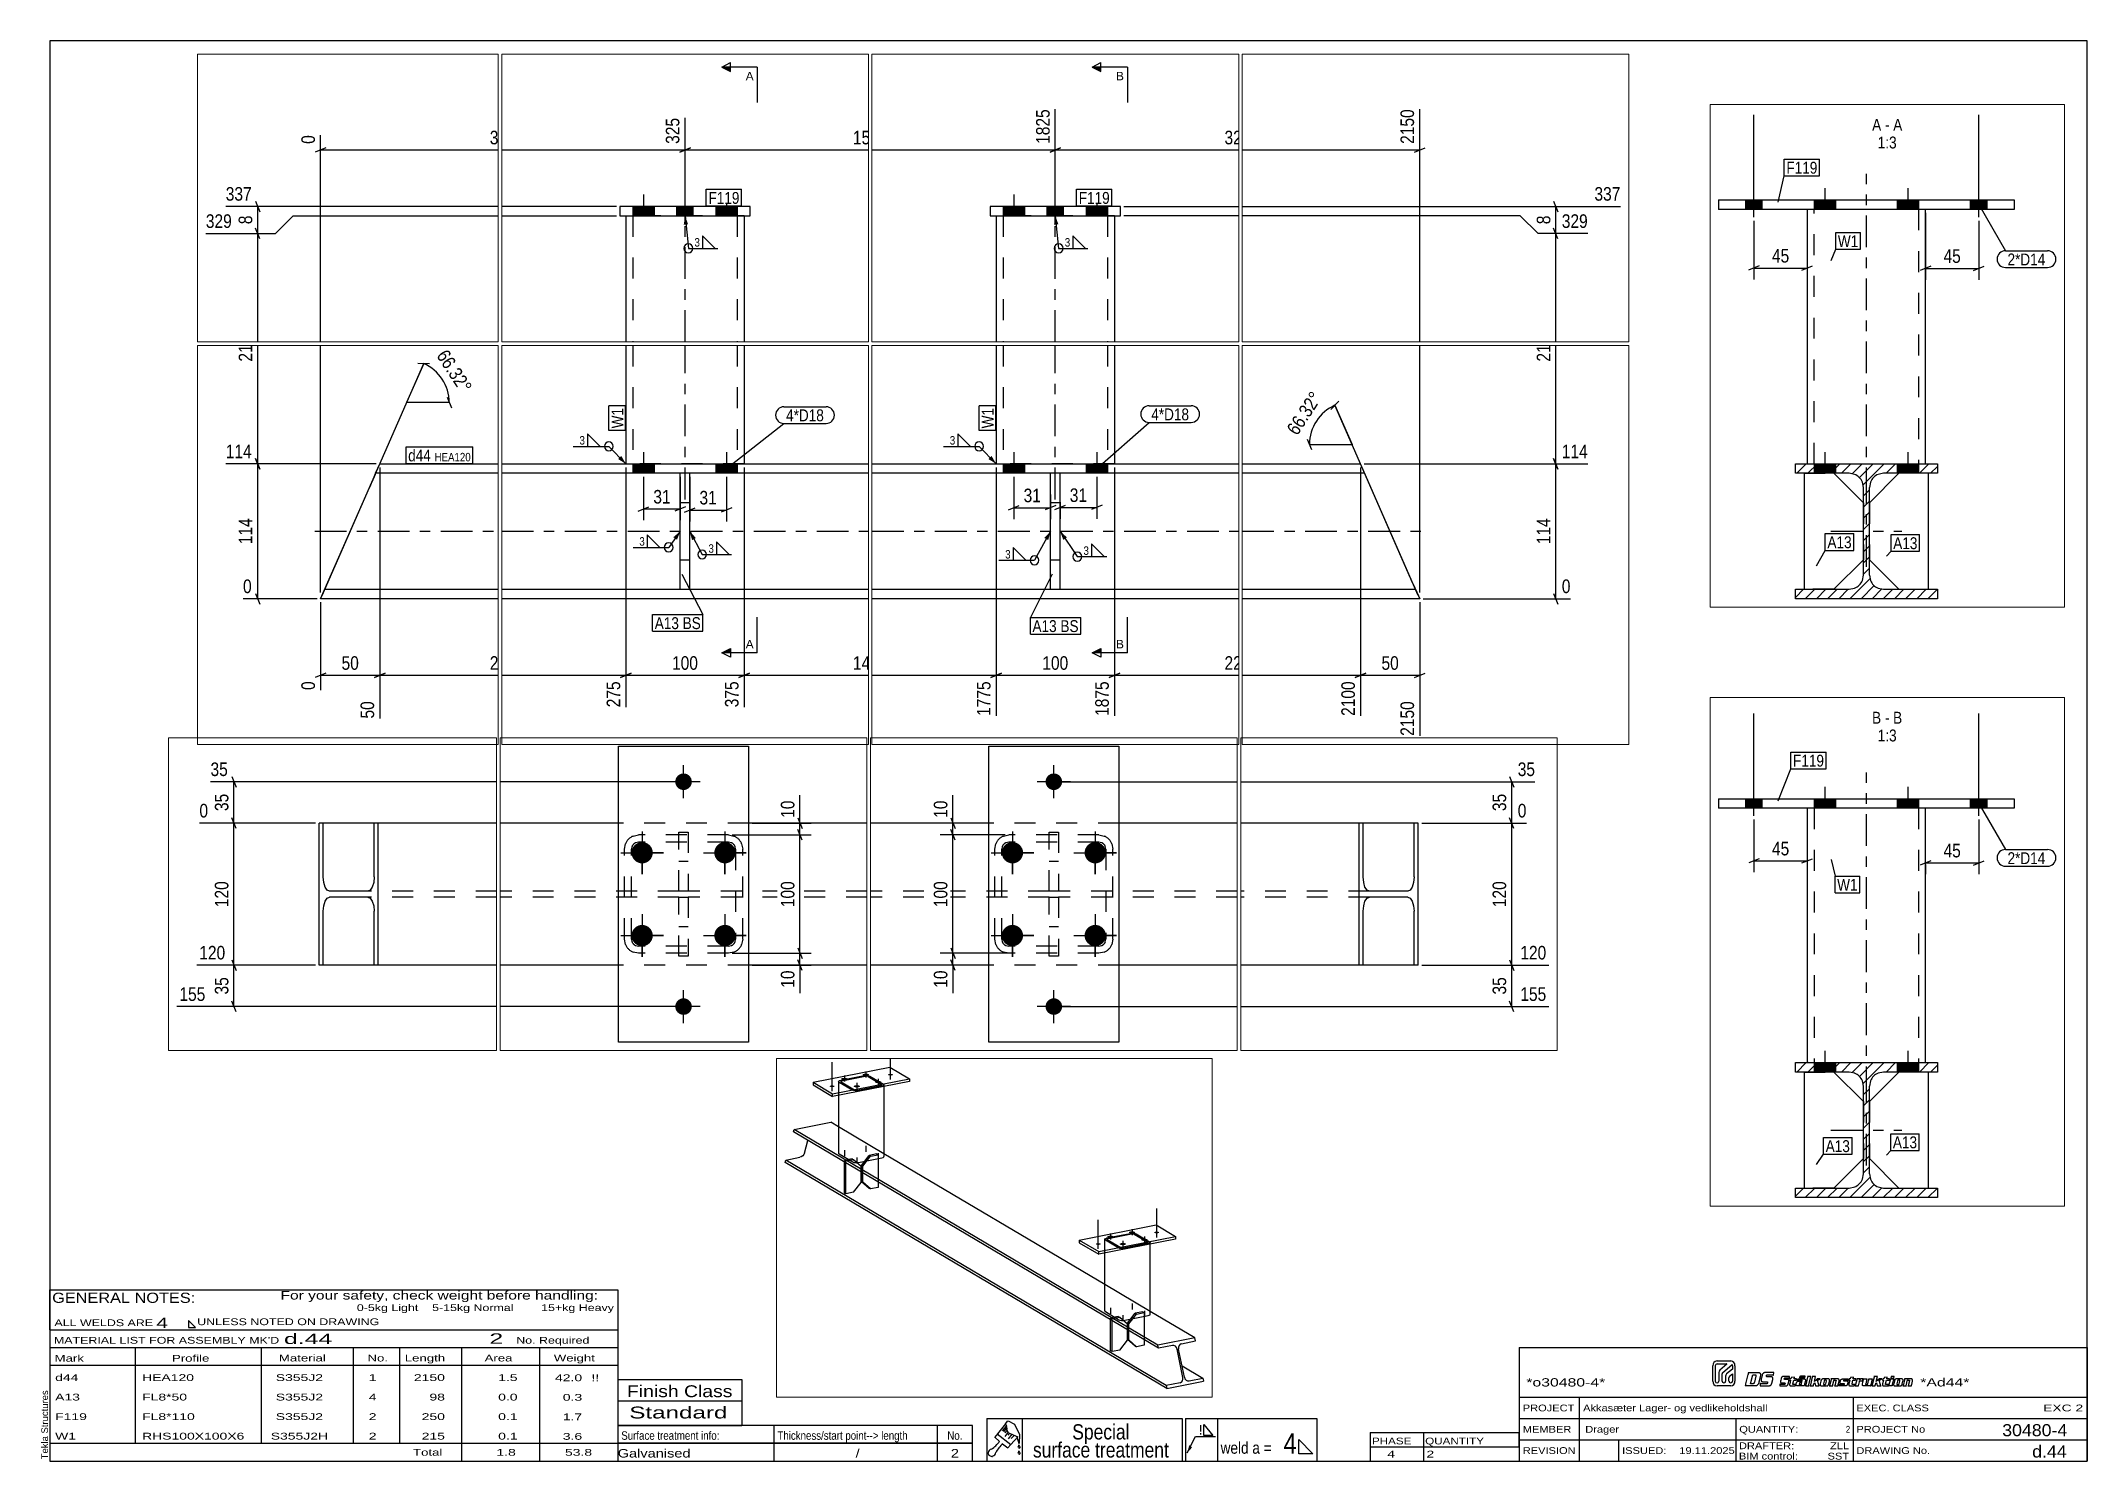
# Paper-space layout 'Layout1' of a CAD drawing. Header units: millimetres. Extents: x 2 to 579, y 5 to 405.
# The model-space entities are those that its viewports show. They can reach past a viewport. Long polylines and large blocks are cut down to what shows.
import ezdxf

# ---------------------------------------------------------------- set-up
doc = ezdxf.new("R2010")
doc.units = ezdxf.units.MM
doc.linetypes.add('DXK_LINE_DOT2', pattern=[3.9198, 1.9599, -1.9599])
doc.linetypes.add('DXK_LINE_DOT3', pattern=[5.9187, 2.979, -0.9799, 0.9799, -0.9799])
for name, color, linetype in [('GRAPHICAL_OBJECTS', 7, 'Continuous'), ('MÅLSÆTNING', 7, 'Continuous'), ('STÅL', 7, 'Continuous'), ('TEKST', 7, 'Continuous')]:
    doc.layers.add(name, color=color, linetype=linetype)
doc.layers.add('Viewport layer', color=7, linetype='Continuous', plot=False)
doc.styles.add('Arial', font='ARIAL.TTF', dxfattribs={"height": 0.2})
doc.styles.add('Arial Narrow', font='ARIALN.TTF', dxfattribs={"height": 0.2})
doc.styles.add('Arial Narrow Bold', font='ARIALNB.TTF', dxfattribs={"height": 0.2})
doc.styles.add('Arial Rounded MT Bold', font='ARLRDBD.TTF', dxfattribs={"height": 0.2})
doc.styles.add('IDAutomationHC39M', font='IDAUTOMATIONHC39M.TTF', dxfattribs={"height": 0.2})

psp = doc.layouts.get("Layout1")

# ---------------------------------------------------------------- texts
at = {"layer": 'GRAPHICAL_OBJECTS', "color": 7}
for s, height, style, width, p in [('GENERAL NOTES:', 2.8633, 'Arial Narrow', 1.4, (5.65, 49.56)), ('ALL WELDS ARE', 1.9089, 'Arial Narrow', 1.6, (6.29, 43)), ('UNLESS NOTED ON DRAWING', 1.9089, 'Arial Narrow', 1.6, (46.52, 43.28)), ('d.44', 2.912, 'Arial Rounded MT Bold', 1.794707, (70.97, 37.97)), ('2', 2.91, 'Arial Rounded MT Bold', 1.794707, (128.86, 38.06)), ("MATERIAL LIST FOR ASSEMBLY MK'D", 1.9089, 'Arial Narrow', 1.6, (6.15, 38.06)), ('Mark', 1.909, 'Arial Narrow', 1.7, (6.34, 33)), ('Profile', 1.909, 'Arial Narrow', 1.7, (39.41, 33)), ('Material', 1.909, 'Arial Narrow', 1.7, (69.54, 33.06)), ('No.', 1.909, 'Arial Narrow', 1.7, (94.5, 33.06)), ('Length', 1.909, 'Arial Narrow', 1.7, (105, 33.06)), ('Area', 1.909, 'Arial Narrow', 1.7, (127.5, 33.06)), ('No. Required', 1.9089, 'Arial Narrow', 1.6, (136.41, 38.06)), ('Weight', 1.909, 'Arial Narrow', 1.7, (147, 33.06)), ('PHASE', 1.909, 'Arial Narrow', 1.5, (377.5, 9.69)), ('QUANTITY', 1.909, 'Arial Narrow', 1.5, (392.5, 9.69))]:
    psp.add_text(s, height=height, dxfattribs=dict(at, style=style, width=width)).set_placement(p)
at = {"layer": 'GRAPHICAL_OBJECTS', "color": 7, "linetype": 'Continuous'}
for s, height, style, width, p in [('For your safety, check weight before handling:  ', 2.3861, 'Arial Narrow', 1.6, (70, 50.5)), ('0-5kg Light    5-15kg Normal        15+kg Heavy', 1.9089, 'Arial Narrow', 1.6, (91.5, 47.25)), ('4', 2.86, 'Arial Narrow', 1.794707, (35, 42.5)), ('d44', 1.909, 'Arial Narrow', 1.794707, (6.5, 27.56)), ('HEA120', 1.909, 'Arial Narrow', 1.794707, (31, 27.56)), ('S355J2', 1.909, 'Arial Narrow', 1.794707, (68.66, 27.56)), ('1', 1.91, 'Arial Narrow', 1.794707, (94.86, 27.56)), ('2150', 1.909, 'Arial Narrow', 1.794707, (107.58, 27.56)), ('1.5', 1.909, 'Arial Narrow', 1.794707, (131.32, 27.56)), ('42.0', 1.909, 'Arial Narrow', 1.794707, (147.34, 27.5)), ('!!', 1.909, 'Arial Narrow', 1.794707, (157.6, 27.5)), ('A13', 1.909, 'Arial Narrow', 1.794707, (6.5, 22.06)), ('FL8*50', 1.909, 'Arial Narrow', 1.794707, (31, 22.06)), ('S355J2', 1.909, 'Arial Narrow', 1.794707, (68.66, 22.06)), ('4', 1.91, 'Arial Narrow', 1.794707, (94.86, 22.06)), ('98', 1.909, 'Arial Narrow', 1.794707, (111.96, 22.06)), ('0.0', 1.909, 'Arial Narrow', 1.794707, (131.32, 22.06)), ('0.3', 1.909, 'Arial Narrow', 1.794707, (149.53, 22)), ('Finish Class', 3.3405, 'Arial Narrow', 1.425378, (167.62, 23)), ('*o30480-4*', 2.333, 'IDAutomationHC39M', 1.425378, (421, 26)), ('*Ad44*', 2.333, 'IDAutomationHC39M', 1.425378, (532, 26.01)), ('F119', 1.909, 'Arial Narrow', 1.794707, (6.5, 16.56)), ('FL8*110', 1.909, 'Arial Narrow', 1.794707, (31, 16.56)), ('S355J2', 1.909, 'Arial Narrow', 1.794707, (68.66, 16.56)), ('2', 1.91, 'Arial Narrow', 1.794707, (94.86, 16.56)), ('250', 1.909, 'Arial Narrow', 1.794707, (109.77, 16.56)), ('0.1', 1.909, 'Arial Narrow', 1.794707, (131.32, 16.56)), ('1.7', 1.909, 'Arial Narrow', 1.794707, (149.53, 16.5)), ('Standard', 3.34, 'Arial Narrow', 1.780292, (168.26, 17)), ('PROJECT', 1.909, 'Arial Narrow', 1.425378, (420, 19)), ('Akkasæter Lager- og vedlikeholdshall', 1.9089, 'Arial Narrow', 1.425378, (437, 19)), ('EXEC. CLASS', 1.9089, 'Arial Narrow', 1.425378, (514, 19)), ('EXC 2', 1.909, 'Arial Narrow', 1.780292, (566.64, 19)), ('W1', 1.909, 'Arial Narrow', 1.794707, (6.5, 11.06)), ('RHS100X100X6', 1.9089, 'Arial Narrow', 1.794707, (31, 11.06)), ('S355J2H', 1.909, 'Arial Narrow', 1.794707, (67.24, 11.06)), ('2', 1.91, 'Arial Narrow', 1.794707, (94.86, 11.06)), ('215', 1.909, 'Arial Narrow', 1.794707, (109.77, 11.06)), ('0.1', 1.909, 'Arial Narrow', 1.794707, (131.32, 11.06)), ('3.6', 1.909, 'Arial Narrow', 1.794707, (149.53, 11)), ('MEMBER', 1.909, 'Arial Narrow', 1.425378, (420, 13)), ('Drager', 1.909, 'Arial Narrow', 1.42538, (437.61, 13)), ('QUANTITY:', 1.909, 'Arial Narrow', 1.425378, (481, 13)), ('PROJECT No', 1.909, 'Arial Narrow', 1.425378, (514, 13)), ('30480-4', 3.397, 'Arial Rounded MT Bold', 1.1, (555.09, 12)), ('Total', 1.909, 'Arial Narrow', 1.7, (107.33, 6.5)), ('1.8', 1.909, 'Arial Narrow', 1.794707, (130.83, 6.5)), ('53.8', 1.909, 'Arial Narrow', 1.794707, (150.14, 6.5)), ('Galvanised', 2.386, 'Arial Narrow', 1.5, (165, 6)), ('/', 2.39, 'Arial Narrow', 1.5, (232.03, 6)), ('2', 2.39, 'Arial Narrow', 1.5, (258.86, 6)), ('4', 1.91, 'Arial Narrow', 1.794707, (381.82, 6)), ('2', 1.91, 'Arial Narrow', 1.794707, (392.86, 6)), ('REVISION', 1.909, 'Arial Narrow', 1.425378, (420, 7)), ('ISSUED:', 1.909, 'Arial Narrow', 1.425378, (448, 7)), ('19.11.2025', 1.909, 'Arial Narrow', 1.425378, (464.11, 7)), ('DRAFTER:', 1.909, 'Arial Narrow', 1.425378, (480.91, 8.35)), ('BIM control:', 1.9089, 'Arial Narrow', 1.425378, (480.9, 5.44)), ('SST', 1.909, 'Arial Narrow', 1.425378, (505.88, 5.43)), ('ZLL', 1.909, 'Arial Narrow', 1.425378, (506.58, 8.35)), ('DRAWING No.', 1.9089, 'Arial Narrow', 1.425378, (514, 7)), ('d.44', 3.397, 'Arial Rounded MT Bold', 1.1, (563.53, 6))]:
    psp.add_text(s, height=height, dxfattribs=dict(at, style=style, width=width)).set_placement(p)
at = {"layer": 'GRAPHICAL_OBJECTS', "color": 174, "linetype": 'Continuous', "style": 'Arial'}
psp.add_text('Tekla Structures', height=1.9102, rotation=90, dxfattribs=at).set_placement((4.5, 5.5))
at = {"layer": 'GRAPHICAL_OBJECTS', "color": 7, "linetype": 'Continuous', "style": 'Arial Narrow'}
for s, height, p in [('Surface treatment info:', 2.3861, (166, 11)), ('Thickness/start point--> length', 2.3861, (210, 11)), ('Special', 4.295, (293.07, 11.08)), ('4', 5.73, (352.61, 7.11)), ('2', 1.91, (511.03, 13)), ('surface treatment', 4.2949, (282, 6)), ('weld a =', 3.34, (334.88, 7.06))]:
    psp.add_text(s, height=height, dxfattribs=at).set_placement(p)
at = {"layer": 'GRAPHICAL_OBJECTS', "color": 7, "style": 'Arial Narrow'}
psp.add_text('No.', height=2.386, dxfattribs=at).set_placement((257.87, 11))
at = {"layer": 'GRAPHICAL_OBJECTS', "color": 2, "linetype": 'Continuous', "style": 'Arial Narrow Bold', "width": 0.99921}
psp.add_text('!', height=2.73, dxfattribs=at).set_placement((328.73, 12.42))

msp = doc.modelspace()

# ---------------------------------------------------------------- hatches: boundary and pattern name
at = {"layer": 'STÅL', "linetype": 'Continuous'}
for points in [[(251.3, 904.8), (249.4, 904.8), (247.6, 905), (246, 905.4), (244.6, 905.8), (243.5, 906.3), (242.7, 906.9), (242.3, 907.5), (242.3, 908.2), (242.7, 908.8), (243.5, 909.4), (244.6, 909.9), (246, 910.3), (247.6, 910.7), (249.4, 910.9), (251.3, 910.9), (253.1, 910.9), (254.9, 910.7), (256.6, 910.3), (258, 909.9), (259.1, 909.4), (259.8, 908.8), (260.2, 908.2), (260.2, 907.5), (259.8, 906.9), (259.1, 906.3), (258, 905.8), (256.6, 905.4), (254.9, 905), (253.1, 904.8)], [(320.7, 905.4), (319.3, 905.4), (317.9, 905.6), (316.6, 905.8), (315.5, 906.1), (314.7, 906.5), (314.1, 907), (313.8, 907.5), (313.8, 908), (314.1, 908.5), (314.7, 908.9), (315.5, 909.3), (316.6, 909.7), (317.9, 909.9), (319.3, 910.1), (320.7, 910.1), (322.2, 910.1), (323.6, 909.9), (324.8, 909.7), (325.9, 909.3), (326.8, 908.9), (327.4, 908.5), (327.7, 908), (327.7, 907.5), (327.4, 907), (326.8, 906.5), (325.9, 906.1), (324.8, 905.8), (323.6, 905.6), (322.2, 905.4)], [(190.7, 892.8), (188.8, 892.9), (187, 893.1), (185.4, 893.4), (184, 893.8), (182.9, 894.3), (182.1, 894.9), (181.7, 895.6), (181.7, 896.2), (182.1, 896.8), (182.9, 897.4), (184, 897.9), (185.4, 898.4), (187, 898.7), (188.8, 898.9), (190.7, 899), (192.5, 898.9), (194.3, 898.7), (195.9, 898.4), (197.3, 897.9), (198.4, 897.4), (199.2, 896.8), (199.6, 896.2), (199.6, 895.6), (199.2, 894.9), (198.4, 894.3), (197.3, 893.8), (195.9, 893.4), (194.3, 893.1), (192.5, 892.9)], [(286.3, 884), (284.4, 884.1), (282.6, 884.3), (281, 884.6), (279.6, 885.1), (278.5, 885.6), (277.7, 886.2), (277.3, 886.8), (277.3, 887.4), (277.7, 888.1), (278.5, 888.7), (279.6, 889.2), (281, 889.6), (282.6, 889.9), (284.4, 890.1), (286.3, 890.2), (288.1, 890.1), (289.9, 889.9), (291.6, 889.6), (293, 889.2), (294.1, 888.7), (294.8, 888.1), (295.2, 887.4), (295.2, 886.8), (294.8, 886.2), (294.1, 885.6), (293, 885.1), (291.6, 884.6), (289.9, 884.3), (288.1, 884.1)], [(156.2, 872.9), (154.7, 872.9), (153.3, 873.1), (152.1, 873.3), (151, 873.7), (150.1, 874.1), (149.5, 874.5), (149.2, 875), (149.2, 875.5), (149.5, 876), (150.1, 876.4), (151, 876.9), (152.1, 877.2), (153.3, 877.4), (154.7, 877.6), (156.2, 877.6), (157.6, 877.6), (159, 877.4), (160.3, 877.2), (161.4, 876.9), (162.3, 876.4), (162.8, 876), (163.2, 875.5), (163.2, 875), (162.8, 874.5), (162.3, 874.1), (161.4, 873.7), (160.3, 873.3), (159, 873.1), (157.6, 872.9)], [(225.7, 872.1), (223.8, 872.1), (222, 872.3), (220.4, 872.7), (219, 873.1), (217.9, 873.6), (217.1, 874.2), (216.7, 874.8), (216.7, 875.5), (217.1, 876.1), (217.9, 876.7), (219, 877.2), (220.4, 877.6), (222, 878), (223.8, 878.2), (225.7, 878.2), (227.5, 878.2), (229.3, 878), (230.9, 877.6), (232.3, 877.2), (233.4, 876.7), (234.2, 876.1), (234.6, 875.5), (234.6, 874.8), (234.2, 874.2), (233.4, 873.6), (232.3, 873.1), (230.9, 872.7), (229.3, 872.3), (227.5, 872.1)], [(940.7, 448.5), (938.8, 448.6), (937, 448.8), (935.4, 449.1), (934, 449.5), (932.9, 450), (932.1, 450.6), (931.7, 451.3), (931.7, 451.9), (932.1, 452.5), (932.9, 453.1), (934, 453.6), (935.4, 454.1), (937, 454.4), (938.8, 454.6), (940.7, 454.7), (942.5, 454.6), (944.3, 454.4), (945.9, 454.1), (947.3, 453.6), (948.4, 453.1), (949.2, 452.5), (949.6, 451.9), (949.6, 451.3), (949.2, 450.6), (948.4, 450), (947.3, 449.5), (945.9, 449.1), (944.3, 448.8), (942.5, 448.6)], [(1001.3, 460.5), (999.4, 460.5), (997.6, 460.7), (996, 461.1), (994.6, 461.5), (993.5, 462), (992.7, 462.6), (992.3, 463.2), (992.3, 463.9), (992.7, 464.5), (993.5, 465.1), (994.6, 465.6), (996, 466), (997.6, 466.4), (999.4, 466.6), (1001.3, 466.6), (1003.1, 466.6), (1004.9, 466.4), (1006.6, 466), (1008, 465.6), (1009.1, 465.1), (1009.8, 464.5), (1010.2, 463.9), (1010.2, 463.2), (1009.8, 462.6), (1009.1, 462), (1008, 461.5), (1006.6, 461.1), (1004.9, 460.7), (1003.1, 460.5)], [(1070.7, 461.1), (1069.3, 461.1), (1067.9, 461.3), (1066.6, 461.5), (1065.5, 461.8), (1064.7, 462.3), (1064.1, 462.7), (1063.8, 463.2), (1063.8, 463.7), (1064.1, 464.2), (1064.7, 464.6), (1065.5, 465), (1066.6, 465.4), (1067.9, 465.6), (1069.3, 465.8), (1070.7, 465.8), (1072.2, 465.8), (1073.6, 465.6), (1074.8, 465.4), (1075.9, 465), (1076.8, 464.6), (1077.4, 464.2), (1077.7, 463.7), (1077.7, 463.2), (1077.4, 462.7), (1076.8, 462.3), (1075.9, 461.8), (1074.8, 461.5), (1073.6, 461.3), (1072.2, 461.1)], [(27598.2, 452), (27616.2, 452), (27616.2, 460), (27598.2, 460)], [(27598.2, 452), (27616.2, 452), (27616.2, 460), (27598.2, 460)], [(27635.2, 452), (27649.2, 452), (27649.2, 460), (27635.2, 460)], [(27635.2, 452), (27649.2, 452), (27649.2, 460), (27635.2, 460)], [(27668.2, 452), (27686.2, 452), (27686.2, 460), (27668.2, 460)], [(27668.2, 452), (27686.2, 452), (27686.2, 460), (27668.2, 460)], [(29098.2, 452), (29116.2, 452), (29116.2, 460), (29098.2, 460)], [(29098.2, 452), (29116.2, 452), (29116.2, 460), (29098.2, 460)], [(29135.2, 452), (29149.2, 452), (29149.2, 460), (29135.2, 460)], [(29135.2, 452), (29149.2, 452), (29149.2, 460), (29135.2, 460)], [(29168.2, 452), (29186.2, 452), (29186.2, 460), (29168.2, 460)], [(29168.2, 452), (29186.2, 452), (29186.2, 460), (29168.2, 460)], [(906.2, 428.6), (904.7, 428.6), (903.3, 428.8), (902.1, 429), (901, 429.4), (900.1, 429.8), (899.5, 430.2), (899.2, 430.7), (899.2, 431.2), (899.5, 431.7), (900.1, 432.2), (901, 432.6), (902.1, 432.9), (903.3, 433.1), (904.7, 433.3), (906.2, 433.3), (907.6, 433.3), (909, 433.1), (910.3, 432.9), (911.4, 432.6), (912.3, 432.2), (912.8, 431.7), (913.2, 431.2), (913.2, 430.7), (912.8, 430.2), (912.3, 429.8), (911.4, 429.4), (910.3, 429), (909, 428.8), (907.6, 428.6)], [(975.7, 427.8), (973.8, 427.8), (972, 428), (970.4, 428.4), (969, 428.8), (967.9, 429.3), (967.1, 429.9), (966.7, 430.5), (966.7, 431.2), (967.1, 431.8), (967.9, 432.4), (969, 432.9), (970.4, 433.3), (972, 433.7), (973.8, 433.9), (975.7, 433.9), (977.5, 433.9), (979.3, 433.7), (980.9, 433.3), (982.3, 432.9), (983.4, 432.4), (984.2, 431.8), (984.6, 431.2), (984.6, 430.5), (984.2, 429.9), (983.4, 429.3), (982.3, 428.8), (980.9, 428.4), (979.3, 428), (977.5, 427.8)], [(1036.3, 439.7), (1034.4, 439.8), (1032.6, 440), (1031, 440.3), (1029.6, 440.8), (1028.5, 441.3), (1027.7, 441.9), (1027.3, 442.5), (1027.3, 443.1), (1027.7, 443.8), (1028.5, 444.4), (1029.6, 444.9), (1031, 445.3), (1032.6, 445.6), (1034.4, 445.8), (1036.3, 445.9), (1038.1, 445.8), (1039.9, 445.6), (1041.6, 445.3), (1043, 444.9), (1044.1, 444.4), (1044.8, 443.8), (1045.2, 443.1), (1045.2, 442.5), (1044.8, 441.9), (1044.1, 441.3), (1043, 440.8), (1041.6, 440.3), (1039.9, 440), (1038.1, 439.8)], [(6556.6, 336.2), (6570.6, 336.2), (6570.6, 344.2), (6556.6, 344.2)], [(6614.6, 336.2), (6632.6, 336.2), (6632.6, 344.2), (6614.6, 344.2)], [(6614.6, 336.2), (6632.6, 336.2), (6632.6, 344.2), (6614.6, 344.2)], [(6684.6, 336.2), (6702.6, 336.2), (6702.6, 344.2), (6684.6, 344.2)], [(6684.6, 336.2), (6702.6, 336.2), (6702.6, 344.2), (6684.6, 344.2)], [(6746.6, 336.2), (6760.6, 336.2), (6760.6, 344.2), (6746.6, 344.2)], [(12155.6, 336.2), (12169.6, 336.2), (12169.6, 344.2), (12155.6, 344.2)], [(12213.6, 336.2), (12231.6, 336.2), (12231.6, 344.2), (12213.6, 344.2)], [(12213.6, 336.2), (12231.6, 336.2), (12231.6, 344.2), (12213.6, 344.2)], [(12283.6, 336.2), (12301.6, 336.2), (12301.6, 344.2), (12283.6, 344.2)], [(12283.6, 336.2), (12301.6, 336.2), (12301.6, 344.2), (12283.6, 344.2)], [(12345.6, 336.2), (12359.6, 336.2), (12359.6, 344.2), (12345.6, 344.2)], [(19051.4, 220.2, -1), (19051.4, 234.2, -1)], [(20551.4, 220.2, -1), (20551.4, 234.2, -1)], [(27598.2, 229), (27616.2, 229), (27616.2, 237), (27598.2, 237)], [(27668.2, 229), (27686.2, 229), (27686.2, 237), (27668.2, 237)], [(29098.2, 229), (29116.2, 229), (29116.2, 237), (29098.2, 237)], [(29168.2, 229), (29186.2, 229), (29186.2, 237), (29168.2, 237)], [(19025.4, 167.2, -1), (19007.4, 167.2, -1)], [(19095.4, 167.2, -1), (19077.4, 167.2, -1)], [(20525.4, 167.2, -1), (20507.4, 167.2, -1)], [(20595.4, 167.2, -1), (20577.4, 167.2, -1)], [(6614.6, 113.2), (6632.6, 113.2), (6632.6, 121.2), (6614.6, 121.2)], [(6684.6, 113.2), (6702.6, 113.2), (6702.6, 121.2), (6684.6, 121.2)], [(12213.6, 113.2), (12231.6, 113.2), (12231.6, 121.2), (12213.6, 121.2)], [(12283.6, 113.2), (12301.6, 113.2), (12301.6, 121.2), (12283.6, 121.2)], [(19025.4, 97.2, -1), (19007.4, 97.2, -1)], [(19095.4, 97.2, -1), (19077.4, 97.2, -1)], [(20525.4, 97.2, -1), (20507.4, 97.2, -1)], [(20595.4, 97.2, -1), (20577.4, 97.2, -1)], [(19051.4, 30.2, -1), (19051.4, 44.2, -1)], [(20551.4, 30.2, -1), (20551.4, 44.2, -1)]]:
    msp.add_hatch(color=96, dxfattribs=at).paths.add_polyline_path(points)
h = msp.add_hatch(dxfattribs=at)
h.set_pattern_fill('', scale=2.1, style=0, pattern_type=0)
h.set_pattern_definition([(45, (6718.628, 15.2), (-4.71463, 4.71463), [])])
h.paths.add_polyline_path([(6718.6, 7.2), (6718.6, 15.2), (6673.1, 15.2), (6668.5, 16.1), (6664.6, 18.7), (6662, 22.6), (6661.1, 27.2), (6661.1, 101.2), (6662, 105.8), (6664.6, 109.7), (6668.5, 112.3), (6673.1, 113.2), (6718.6, 113.2), (6718.6, 121.2), (6598.6, 121.2), (6598.6, 113.2), (6644.1, 113.2), (6648.7, 112.3), (6652.6, 109.7), (6655.2, 105.8), (6656.1, 101.2), (6656.1, 27.2), (6655.2, 22.6), (6652.6, 18.7), (6648.7, 16.1), (6644.1, 15.2), (6598.6, 15.2), (6598.6, 7.2)])
h = msp.add_hatch(dxfattribs=at)
h.set_pattern_fill('', scale=2.1, style=0, pattern_type=0)
h.set_pattern_definition([(45, (12317.639, 15.2), (-4.71463, 4.71463), [])])
h.paths.add_polyline_path([(12317.6, 7.2), (12317.6, 15.2), (12272.1, 15.2), (12267.5, 16.1), (12263.7, 18.7), (12261.1, 22.6), (12260.1, 27.2), (12260.1, 101.2), (12261.1, 105.8), (12263.7, 109.7), (12267.5, 112.3), (12272.1, 113.2), (12317.6, 113.2), (12317.6, 121.2), (12197.6, 121.2), (12197.6, 113.2), (12243.1, 113.2), (12247.7, 112.3), (12251.6, 109.7), (12254.2, 105.8), (12255.1, 101.2), (12255.1, 27.2), (12254.2, 22.6), (12251.6, 18.7), (12247.7, 16.1), (12243.1, 15.2), (12197.6, 15.2), (12197.6, 7.2)])
at = {"layer": 'TEKST', "linetype": 'Continuous'}
for color, points in [(30, [(27680.7, 577.7), (27680.7, 574), (27673.2, 577.7)]), (30, [(29180.7, 577.7), (29180.7, 574), (29173.2, 577.7)]), (3, [(27641.1, 444.4), (27642.2, 452), (27644.8, 444.8)]), (3, [(29141.1, 444.4), (29142.2, 452), (29144.8, 444.8)]), (3, [(27588.3, 243.7), (27592.2, 237), (27585.6, 241.1)]), (3, [(29088.3, 243.7), (29092.2, 237), (29085.6, 241.1)]), (3, [(27632.3, 175), (27638.2, 180), (27635.4, 172.9)]), (3, [(27648.1, 172.5), (27646.2, 180), (27651.4, 174.3)]), (3, [(29132.9, 174.4), (29138.2, 180), (29136.2, 172.6)]), (3, [(29148.9, 172.8), (29146.2, 180), (29152, 174.9)]), (30, [(27680.7, 81.1), (27680.7, 77.4), (27673.2, 77.4)]), (30, [(29180.7, 81.1), (29180.7, 77.4), (29173.2, 77.4)])]:
    msp.add_hatch(color=color, dxfattribs=at).paths.add_polyline_path(points)

# ---------------------------------------------------------------- linework, layer by layer
at = {"layer": 'MÅLSÆTNING', "color": 7, "linetype": 'Continuous'}
for p, q in [((29142.2, 455), (29142.2, 542.1)), ((29467.2, 128.3), (29467.2, 542.1)), ((27317.2, 128.3), (27317.2, 520.2)), ((27642.2, 455), (27642.2, 534.8)), ((27642.2, 455), (27642.2, 534.8)), ((27321.7, 509.5), (27312.7, 505.9)), ((27317.2, 507.7), (27642.2, 507.7)), ((27646.7, 509.5), (27637.7, 505.9)), ((27637.7, 505.9), (27646.7, 509.5)), ((27642.2, 507.7), (29142.2, 507.7)), ((29137.7, 505.9), (29146.7, 509.5)), ((29462.7, 505.9), (29471.7, 509.5)), ((27584.2, 460), (27237, 460)), ((27262.2, 464.5), (27265.8, 455.5)), ((27264, 437), (27264, 460)), ((27279, 437), (27294, 452)), ((27279, 437), (27294, 452)), ((27294, 452), (27584.2, 452)), ((27294, 452), (27584.2, 452)), ((29200.2, 460), (29636.8, 460)), ((29552.2, 452), (29200.2, 452)), ((29552.2, 452), (29200.2, 452)), ((29567.2, 437), (29552.2, 452)), ((29580.4, 464.5), (29584, 455.5)), ((29582.2, 437), (29582.2, 460)), ((27220.2, 437), (27279, 437)), ((27265.8, 432.5), (27262.2, 441.5)), ((29609.2, 437), (29567.2, 437)), ((29584, 432.5), (29580.4, 441.5)), ((6608.6, 333.2), (6608.6, 282.1)), ((12207.6, 333.2), (12207.6, 277)), ((12307.6, 333.2), (12307.6, 276.8)), ((6563.6, 326.6), (6563.6, 282.1)), ((6753.6, 326.6), (6753.6, 280.3)), ((12162.6, 326.6), (12162.6, 277)), ((12352.6, 326.6), (12352.6, 276.8)), ((27318.4, 125.8), (27404.4, 321.7)), ((27404.4, 321.7), (27389.9, 288.8)), ((27409.2, 321.6), (27399.5, 321.9)), ((6568.1, 293.5), (6559.1, 289.9)), ((6563.6, 291.7), (6608.6, 291.7)), ((6604.1, 289.9), (6613.1, 293.5)), ((6713.1, 291.7), (6704.1, 288.1)), ((6708.6, 289.9), (6753.6, 289.9)), ((6708.6, 288.7), (6708.6, 280.3)), ((6749.1, 288.1), (6758.1, 291.7)), ((12167.1, 288.4), (12158.1, 284.8)), ((12162.6, 286.6), (12207.6, 286.6)), ((12203.1, 284.8), (12212.1, 288.4)), ((12312.1, 288.2), (12303.1, 284.6)), ((12307.6, 286.4), (12352.6, 286.4)), ((12348.1, 284.6), (12357.1, 288.2)), ((27425.9, 288.8), (27389.9, 288.8)), ((27424.1, 293.3), (27427.7, 284.3)), ((29392.1, 283), (29398.9, 289.9)), ((29466, 125.8), (29395.5, 286.5)), ((29395.5, 286.5), (29410, 253.5)), ((29372.2, 258), (29375.8, 249)), ((29374, 253.5), (29410, 253.5)), ((19048.4, 227.2), (18634.6, 227.2)), ((18652.6, 231.7), (18656.2, 222.7)), ((18654.4, 192.2), (18654.4, 227.2)), ((20554.4, 227.2), (20975.1, 227.2)), ((20953.6, 231.7), (20957.2, 222.7)), ((27364.2, 237), (27237, 237)), ((27265.8, 232.5), (27262.2, 241.5)), ((27264, 123), (27264, 237)), ((27367.2, 234), (27367.2, 21.8)), ((27592.2, 234), (27592.2, 31.3)), ((27592.2, 234), (27592.2, 31.3)), ((27607.2, 226), (27607.2, 189.3)), ((27638.2, 226), (27638.2, 189.3)), ((27646.2, 226), (27646.2, 188.4)), ((27677.2, 226), (27677.2, 188.4)), ((27692.2, 234), (27692.2, 31.3)), ((27692.2, 234), (27692.2, 31.3)), ((29092.2, 234), (29092.2, 24)), ((29092.2, 234), (29092.2, 24)), ((29107.2, 226), (29107.2, 190.3)), ((29177.2, 226), (29177.2, 190.6)), ((29192.2, 234), (29192.2, 24)), ((29417.2, 234), (29417.2, 24)), ((29417.2, 234), (29417.2, 24)), ((29420.2, 237), (29609.2, 237)), ((29584, 232.5), (29580.4, 241.5)), ((29582.2, 123), (29582.2, 237)), ((29138.2, 211.2), (29138.2, 190.3)), ((18723.4, 192.2), (18625.2, 192.2)), ((18656.2, 187.7), (18652.6, 196.7)), ((19109.4, 192.2), (19159.4, 192.2)), ((19148, 196.7), (19151.6, 187.7)), ((19149.8, 182.2), (19149.8, 192.2)), ((20471.6, 192.2), (20455.4, 192.2)), ((20464.3, 196.7), (20467.9, 187.7)), ((20466.1, 182.2), (20466.1, 192.2)), ((20879.4, 192.2), (20967.8, 192.2)), ((20957.2, 187.7), (20953.6, 196.7)), ((20955.4, 72.2), (20955.4, 192.2)), ((27602.7, 197.1), (27611.7, 200.7)), ((27607.2, 198.9), (27638.2, 198.9)), ((27642.7, 200.7), (27633.7, 197.1)), ((27641.7, 196.2), (27650.7, 199.8)), ((27646.2, 198), (27677.2, 198)), ((27681.7, 199.8), (27672.7, 196.2)), ((29102.7, 198.1), (29111.7, 201.7)), ((29107.2, 199.9), (29138.2, 199.9)), ((29142.7, 201.7), (29133.7, 198.1)), ((29141.7, 198.4), (29150.7, 202)), ((29146.2, 204.7), (29146.2, 190.6)), ((29146.2, 200.2), (29177.2, 200.2)), ((29181.7, 202), (29172.7, 198.4)), ((19092.4, 182.2), (19159.4, 182.2)), ((19092.4, 182.2), (19159.4, 182.2)), ((19151.6, 177.7), (19148, 186.7)), ((19149.8, 82.2), (19149.8, 182.2)), ((20510.4, 182.2), (20455.4, 182.2)), ((20510.4, 182.2), (20455.4, 182.2)), ((20467.9, 177.7), (20464.3, 186.7)), ((20467.9, 177.7), (20464.3, 186.7)), ((20466.1, 82.2), (20466.1, 182.2)), ((27314.2, 123), (27251.6, 123)), ((27262.2, 127.5), (27265.8, 118.5)), ((29470.2, 123), (29594.6, 123)), ((29580.4, 127.5), (29584, 118.5)), ((27317.2, 120), (27317.2, 45.9)), ((29467.2, 120), (29467.2, 7.2)), ((19148, 86.7), (19151.6, 77.7)), ((20464.3, 86.7), (20467.9, 77.7)), ((20464.3, 86.7), (20467.9, 77.7)), ((18723.4, 72.2), (18623, 72.2)), ((18723.4, 72.2), (18623, 72.2)), ((18652.6, 76.7), (18656.2, 67.7)), ((18652.6, 76.7), (18656.2, 67.7)), ((18654.4, 37.2), (18654.4, 72.2)), ((19092.4, 82.2), (19159.4, 82.2)), ((19092.4, 82.2), (19159.4, 82.2)), ((19109.4, 72.2), (19159.4, 72.2)), ((19151.6, 67.7), (19148, 76.7)), ((19149.8, 72.2), (19149.8, 82.2)), ((20513.4, 82.2), (20455.4, 82.2)), ((20513.4, 82.2), (20455.4, 82.2)), ((20493.4, 72.2), (20455.4, 72.2)), ((20467.9, 67.7), (20464.3, 76.7)), ((20466.1, 72.2), (20466.1, 82.2)), ((20879.4, 72.2), (20986.8, 72.2)), ((20879.4, 72.2), (20986.8, 72.2)), ((20953.6, 76.7), (20957.2, 67.7)), ((20953.6, 76.7), (20957.2, 67.7)), ((20955.4, 37.2), (20955.4, 72.2)), ((27321.7, 60.2), (27312.7, 56.6)), ((27317.2, 58.4), (27367.2, 58.4)), ((27362.7, 56.6), (27371.7, 60.2)), ((27371.7, 60.2), (27362.7, 56.6)), ((27367.2, 58.4), (27592.2, 58.4)), ((27596.7, 60.2), (27587.7, 56.6)), ((27587.7, 56.6), (27596.7, 60.2)), ((27592.2, 58.4), (27692.2, 58.4)), ((27696.7, 60.2), (27687.7, 56.6)), ((27687.7, 56.6), (27696.7, 60.2)), ((27692.2, 58.4), (29092.2, 58.4)), ((29096.7, 60.2), (29087.7, 56.6)), ((29087.7, 56.6), (29096.7, 60.2)), ((29092.2, 58.4), (29192.2, 58.4)), ((29187.7, 56.6), (29196.7, 60.2)), ((29421.7, 60.2), (29412.7, 56.6)), ((29412.7, 56.6), (29421.7, 60.2)), ((29417.2, 58.4), (29467.2, 58.4)), ((29462.7, 56.6), (29471.7, 60.2)), ((19048.4, 37.2), (18606.2, 37.2)), ((18656.2, 32.7), (18652.6, 41.7)), ((20554.4, 37.2), (20986.8, 37.2)), ((20957.2, 32.7), (20953.6, 41.7))]:
    msp.add_line(p, q, dxfattribs=at)
for centre, start, end in [((27389.9, 288.8), 0, 66.3179), ((29410, 253.5), 113.6821, 180)]:
    msp.add_arc(centre, 36, start, end, dxfattribs=at)
at = {"layer": 'STÅL', "color": 96, "linetype": 'Continuous'}
for p, q in [((320.7, 894), (320.7, 975.4)), ((156.2, 861.5), (156.2, 942.9)), ((251.3, 917.2), (251.3, 900.3)), ((190.7, 905.3), (190.7, 888.4)), ((225.7, 884.5), (225.7, 867.6)), ((286.3, 896.5), (286.3, 879.6)), ((1070.7, 449.7), (1070.7, 531.1)), ((27642.2, 445.4), (27642.2, 532)), ((27642.2, 445.4), (27642.2, 532)), ((29142.2, 445.4), (29142.2, 532)), ((29142.2, 445.4), (29142.2, 532)), ((906.2, 417.2), (906.2, 498.6)), ((1001.3, 473), (1001.3, 456)), ((27607.2, 470), (27607.2, 452)), ((27607.2, 470), (27607.2, 452)), ((27677.2, 470), (27677.2, 452)), ((27677.2, 470), (27677.2, 452)), ((29107.2, 470), (29107.2, 452)), ((29107.2, 470), (29107.2, 452)), ((29177.2, 470), (29177.2, 452)), ((29177.2, 470), (29177.2, 452)), ((940.7, 461), (940.7, 444.1)), ((1036.3, 452.2), (1036.3, 435.3)), ((27598.2, 460), (27598.2, 452)), ((27598.2, 460), (27598.2, 452)), ((27616.2, 460), (27616.2, 452)), ((27616.2, 460), (27616.2, 452)), ((27635.2, 452), (27635.2, 460)), ((27635.2, 452), (27635.2, 460)), ((27649.2, 452), (27649.2, 460)), ((27649.2, 452), (27649.2, 460)), ((27668.2, 460), (27668.2, 452)), ((27668.2, 460), (27668.2, 452)), ((27686.2, 460), (27686.2, 452)), ((27686.2, 460), (27686.2, 452)), ((29098.2, 460), (29098.2, 452)), ((29098.2, 460), (29098.2, 452)), ((29116.2, 460), (29116.2, 452)), ((29116.2, 460), (29116.2, 452)), ((29135.2, 452), (29135.2, 460)), ((29135.2, 452), (29135.2, 460)), ((29149.2, 452), (29149.2, 460)), ((29149.2, 452), (29149.2, 460)), ((29168.2, 460), (29168.2, 452)), ((29168.2, 460), (29168.2, 452)), ((29186.2, 460), (29186.2, 452)), ((29186.2, 460), (29186.2, 452)), ((975.7, 440.2), (975.7, 423.3)), ((6563.6, 329.6), (6563.6, 416.2)), ((6753.6, 329.6), (6753.6, 416.2)), ((12162.6, 329.6), (12162.6, 416.2)), ((12352.6, 329.6), (12352.6, 416.2)), ((6623.6, 354.2), (6623.6, 336.2)), ((6623.6, 354.2), (6623.6, 336.2)), ((6693.6, 354.2), (6693.6, 336.2)), ((6693.6, 354.2), (6693.6, 336.2)), ((12222.6, 354.2), (12222.6, 336.2)), ((12222.6, 354.2), (12222.6, 336.2)), ((12292.6, 354.2), (12292.6, 336.2)), ((12292.6, 354.2), (12292.6, 336.2)), ((6556.6, 336.2), (6556.6, 344.2)), ((6570.6, 336.2), (6570.6, 344.2)), ((6614.6, 344.2), (6614.6, 336.2)), ((6614.6, 344.2), (6614.6, 336.2)), ((6632.6, 344.2), (6632.6, 336.2)), ((6632.6, 344.2), (6632.6, 336.2)), ((6684.6, 344.2), (6684.6, 336.2)), ((6684.6, 344.2), (6684.6, 336.2)), ((6702.6, 344.2), (6702.6, 336.2)), ((6702.6, 344.2), (6702.6, 336.2)), ((6746.6, 336.2), (6746.6, 344.2)), ((6760.6, 336.2), (6760.6, 344.2)), ((12155.6, 336.2), (12155.6, 344.2)), ((12169.6, 336.2), (12169.6, 344.2)), ((12213.6, 344.2), (12213.6, 336.2)), ((12213.6, 344.2), (12213.6, 336.2)), ((12231.6, 344.2), (12231.6, 336.2)), ((12231.6, 344.2), (12231.6, 336.2)), ((12283.6, 344.2), (12283.6, 336.2)), ((12283.6, 344.2), (12283.6, 336.2)), ((12301.6, 344.2), (12301.6, 336.2)), ((12301.6, 344.2), (12301.6, 336.2)), ((12345.6, 336.2), (12345.6, 344.2)), ((12359.6, 336.2), (12359.6, 344.2)), ((27607.2, 247), (27607.2, 229)), ((27677.2, 247), (27677.2, 229)), ((29107.2, 247), (29107.2, 229)), ((29177.2, 247), (29177.2, 229)), ((19065.4, 227.2), (19037.4, 227.2)), ((19051.4, 213.2), (19051.4, 241.2)), ((20565.4, 227.2), (20537.4, 227.2)), ((20551.4, 213.2), (20551.4, 241.2)), ((27598.2, 237), (27598.2, 229)), ((27616.2, 237), (27616.2, 229)), ((27668.2, 237), (27668.2, 229)), ((27686.2, 237), (27686.2, 229)), ((29098.2, 237), (29098.2, 229)), ((29116.2, 237), (29116.2, 229)), ((29168.2, 237), (29168.2, 229)), ((29186.2, 237), (29186.2, 229)), ((19016.4, 185.2), (19016.4, 149.2)), ((19016.4, 185.2), (19016.4, 173.2)), ((19086.4, 185.2), (19086.4, 149.2)), ((19086.4, 185.2), (19086.4, 173.2)), ((20516.4, 185.2), (20516.4, 149.2)), ((20516.4, 185.2), (20516.4, 173.2)), ((20586.4, 185.2), (20586.4, 149.2)), ((20586.4, 185.2), (20586.4, 173.2)), ((18998.4, 167.2), (19034.4, 167.2)), ((18998.4, 167.2), (19010.4, 167.2)), ((19016.4, 149.2), (19016.4, 161.2)), ((19034.4, 167.2), (19022.4, 167.2)), ((19068.4, 167.2), (19104.4, 167.2)), ((19068.4, 167.2), (19080.4, 167.2)), ((19086.4, 149.2), (19086.4, 161.2)), ((19104.4, 167.2), (19092.4, 167.2)), ((20498.4, 167.2), (20534.4, 167.2)), ((20498.4, 167.2), (20510.4, 167.2)), ((20516.4, 149.2), (20516.4, 161.2)), ((20534.4, 167.2), (20522.4, 167.2)), ((20568.4, 167.2), (20604.4, 167.2)), ((20568.4, 167.2), (20580.4, 167.2)), ((20586.4, 149.2), (20586.4, 161.2)), ((20604.4, 167.2), (20592.4, 167.2)), ((6614.6, 121.2), (6614.6, 113.2)), ((6623.6, 131.2), (6623.6, 113.2)), ((6632.6, 121.2), (6632.6, 113.2)), ((6684.6, 121.2), (6684.6, 113.2)), ((6693.6, 131.2), (6693.6, 113.2)), ((6702.6, 121.2), (6702.6, 113.2)), ((12213.6, 121.2), (12213.6, 113.2)), ((12222.6, 131.2), (12222.6, 113.2)), ((12231.6, 121.2), (12231.6, 113.2)), ((12283.6, 121.2), (12283.6, 113.2)), ((12292.6, 131.2), (12292.6, 113.2)), ((12301.6, 121.2), (12301.6, 113.2)), ((19016.4, 115.2), (19016.4, 79.2)), ((19016.4, 115.2), (19016.4, 103.2)), ((19086.4, 115.2), (19086.4, 79.2)), ((19086.4, 115.2), (19086.4, 103.2)), ((20516.4, 115.2), (20516.4, 79.2)), ((20516.4, 115.2), (20516.4, 103.2)), ((20586.4, 115.2), (20586.4, 79.2)), ((20586.4, 115.2), (20586.4, 103.2)), ((18998.4, 97.2), (19034.4, 97.2)), ((18998.4, 97.2), (19010.4, 97.2)), ((19016.4, 79.2), (19016.4, 91.2)), ((19034.4, 97.2), (19022.4, 97.2)), ((19068.4, 97.2), (19104.4, 97.2)), ((19068.4, 97.2), (19080.4, 97.2)), ((19086.4, 79.2), (19086.4, 91.2)), ((19104.4, 97.2), (19092.4, 97.2)), ((20498.4, 97.2), (20534.4, 97.2)), ((20498.4, 97.2), (20510.4, 97.2)), ((20516.4, 79.2), (20516.4, 91.2)), ((20534.4, 97.2), (20522.4, 97.2)), ((20568.4, 97.2), (20604.4, 97.2)), ((20568.4, 97.2), (20580.4, 97.2)), ((20586.4, 79.2), (20586.4, 91.2)), ((20604.4, 97.2), (20592.4, 97.2)), ((19065.4, 37.2), (19037.4, 37.2)), ((19051.4, 23.2), (19051.4, 51.2)), ((20565.4, 37.2), (20537.4, 37.2)), ((20551.4, 23.2), (20551.4, 51.2))]:
    msp.add_line(p, q, dxfattribs=at)
at = {"layer": 'STÅL', "color": 2, "linetype": 'Continuous'}
for p, q in [((102.7, 886.4), (319.2, 929.2)), ((319.2, 929.2), (374.2, 896.6)), ((102.7, 886.4), (102.7, 878.9)), ((102.7, 886.4), (157.7, 853.8)), ((157.7, 853.8), (374.2, 896.6)), ((374.2, 889.1), (157.7, 846.3)), ((374.2, 896.6), (374.2, 889.1)), ((102.7, 878.9), (157.7, 846.3)), ((302.3, 874.9), (302.3, 677.7)), ((157.7, 846.3), (157.7, 853.8)), ((174.7, 849.7), (174.7, 686.2)), ((49, 753.1), (152.9, 773.7)), ((174.7, 760.8), (152.9, 773.7)), ((47.2, 746.7), (49, 753.1)), ((1075.8, 137.4), (47.2, 746.7)), ((1074, 145.9), (49, 753.1)), ((78.2, 686.9), (87.9, 722.6)), ((25.8, 667.3), (65.2, 675.1)), ((69.3, 676.6), (65.2, 675.1)), ((73.3, 679.4), (69.3, 676.6)), ((76.4, 683), (73.3, 679.4)), ((78.2, 686.9), (76.4, 683)), ((176.2, 684.7), (174.7, 686.2)), ((176.2, 684.7), (214.2, 662.1)), ((296.4, 673.6), (299.9, 674.7)), ((299.9, 674.7), (302, 676.1)), ((302, 676.1), (302.3, 677.7)), ((924.7, 316.5), (302.3, 685.2)), ((24, 660.8), (25.8, 667.3)), ((1099, 24), (24, 660.8)), ((1097.2, 32.6), (25.8, 667.3)), ((191, 574.5), (191, 661.5)), ((195, 572.2), (195, 659.1)), ((214.2, 662.1), (217.2, 660.9)), ((217.2, 660.9), (221.4, 660.2)), ((221.4, 660.2), (226.1, 660.1)), ((226.1, 660.1), (230.6, 660.6)), ((230.6, 660.6), (296.4, 673.6)), ((238.3, 604.2), (238.3, 633.5)), ((216.6, 576.5), (238.3, 604.2)), ((195, 572.2), (191, 574.5)), ((216.6, 576.5), (195, 572.2)), ((852.7, 442.1), (1069.2, 484.9)), ((1069.2, 484.9), (1124.2, 452.3)), ((907.7, 409.5), (1124.2, 452.3)), ((1124.2, 452.3), (1124.2, 444.8)), ((27697.2, 460), (27587.2, 460)), ((27587.2, 460), (27587.2, 452)), ((27587.2, 452), (27697.2, 452)), ((27592.2, 452), (27592.2, 345.4)), ((27692.2, 452), (27692.2, 345.4)), ((27697.2, 452), (27697.2, 460)), ((29197.2, 460), (29087.2, 460)), ((29087.2, 460), (29087.2, 452)), ((29087.2, 452), (29197.2, 452)), ((29092.2, 452), (29092.2, 345.4)), ((29192.2, 452), (29192.2, 345.4)), ((29197.2, 452), (29197.2, 460)), ((852.7, 442.1), (852.7, 434.6)), ((852.7, 442.1), (907.7, 409.5)), ((852.7, 434.6), (907.7, 402)), ((1124.2, 444.8), (907.7, 402)), ((1052.3, 233.4), (1052.3, 430.6)), ((907.7, 402), (907.7, 409.5)), ((924.7, 241.9), (924.7, 405.4)), ((6533.6, 344.2), (6533.6, 336.2)), ((6533.6, 344.2), (6783.6, 344.2)), ((6783.6, 336.2), (6533.6, 336.2)), ((6608.6, 336.2), (6608.6, 121.2)), ((6708.6, 121.2), (6708.6, 336.2)), ((6783.6, 344.2), (6783.6, 336.2)), ((12132.6, 344.2), (12132.6, 336.2)), ((12132.6, 344.2), (12382.6, 344.2)), ((12382.6, 336.2), (12132.6, 336.2)), ((12207.6, 336.2), (12207.6, 121.2)), ((12307.6, 121.2), (12307.6, 336.2)), ((12382.6, 344.2), (12382.6, 336.2)), ((27592.2, 337), (27592.2, 237)), ((27692.2, 337), (27692.2, 237)), ((29092.2, 337), (29092.2, 237)), ((29192.2, 337), (29192.2, 237)), ((18996.4, 7.2), (18996.4, 257.2)), ((18996.4, 257.2), (19106.4, 257.2)), ((19106.4, 257.2), (19106.4, 7.2)), ((20496.4, 7.2), (20496.4, 257.2)), ((20496.4, 257.2), (20606.4, 257.2)), ((20606.4, 257.2), (20606.4, 7.2)), ((926.2, 240.4), (924.7, 241.9)), ((926.2, 240.4), (964.2, 217.8)), ((980.6, 216.3), (1046.4, 229.3)), ((1046.4, 229.3), (1049.9, 230.4)), ((1049.9, 230.4), (1052, 231.8)), ((1052, 231.8), (1052.3, 233.4)), ((1177.9, 166.5), (1052.3, 240.9)), ((27363.7, 229), (27358.4, 217)), ((27363.7, 229), (27367.2, 237)), ((27467.2, 229), (27363.7, 229)), ((27367.2, 237), (27467.2, 237)), ((27487.2, 237), (27797.2, 237)), ((27797.2, 229), (27487.2, 229)), ((27638.2, 131), (27638.2, 229)), ((27646.2, 131), (27646.2, 229)), ((28987.2, 237), (29297.2, 237)), ((29297.2, 229), (28987.2, 229)), ((29138.2, 131), (29138.2, 229)), ((29146.2, 131), (29146.2, 229)), ((29317.2, 237), (29417.2, 237)), ((29420.7, 229), (29317.2, 229)), ((29458.4, 143), (29417.2, 237)), ((941, 130.2), (941, 217.2)), ((945, 127.9), (945, 214.8)), ((964.2, 217.8), (967.2, 216.6)), ((967.2, 216.6), (971.4, 215.9)), ((971.4, 215.9), (976.1, 215.8)), ((976.1, 215.8), (980.6, 216.3)), ((27317.2, 123), (27358.4, 217)), ((18726.4, 72.2), (18726.4, 192.2)), ((18876.4, 192.2), (18726.4, 192.2)), ((18729.9, 146.7), (18729.9, 192.2)), ((18772.9, 146.7), (18772.9, 192.2)), ((18776.4, 72.2), (18776.4, 192.2)), ((18996.4, 192.2), (18896.4, 192.2)), ((19206.4, 192.2), (19106.4, 192.2)), ((20496.4, 192.2), (20396.4, 192.2)), ((20706.4, 192.2), (20606.4, 192.2)), ((20876.4, 192.2), (20726.4, 192.2)), ((20826.4, 72.2), (20826.4, 192.2)), ((20829.9, 146.7), (20829.9, 192.2)), ((20872.9, 146.7), (20872.9, 192.2)), ((20876.4, 72.2), (20876.4, 192.2)), ((988.3, 159.9), (988.3, 189.2)), ((966.6, 132.2), (988.3, 159.9)), ((1177.9, 166.5), (1074, 145.9)), ((1140.3, 150.1), (1179.7, 157.9)), ((1179.7, 157.9), (1177.9, 166.5)), ((1075.8, 137.4), (1074, 145.9)), ((1115.2, 145.2), (1075.8, 137.4)), ((1119.3, 145), (1115.2, 145.2)), ((1123.3, 142.9), (1119.3, 145)), ((1126.4, 139.1), (1123.3, 142.9)), ((1128.2, 134.4), (1126.4, 139.1)), ((1133.7, 144.9), (1132.3, 140.3)), ((1132.3, 140.3), (1132.5, 135.2)), ((1136.5, 148.4), (1133.7, 144.9)), ((1140.3, 150.1), (1136.5, 148.4)), ((18730.3, 142.1), (18729.9, 146.7)), ((18731.4, 138.2), (18730.3, 142.1)), ((18772.5, 142.1), (18771.3, 138.2)), ((18772.9, 146.7), (18772.5, 142.1)), ((20830.3, 142.1), (20829.9, 146.7)), ((20831.4, 138.2), (20830.3, 142.1)), ((20872.5, 142.1), (20871.3, 138.2)), ((20872.9, 146.7), (20872.5, 142.1)), ((29463.7, 131), (29458.4, 143)), ((945, 127.9), (941, 130.2)), ((966.6, 132.2), (945, 127.9)), ((1144.4, 55.2), (1128.2, 134.4)), ((1148.7, 56.1), (1132.5, 135.2)), ((6598.6, 113.2), (6598.6, 121.2)), ((6598.6, 121.2), (6718.6, 121.2)), ((6718.6, 121.2), (6718.6, 113.2)), ((12197.6, 113.2), (12197.6, 121.2)), ((12197.6, 121.2), (12317.6, 121.2)), ((12317.6, 121.2), (12317.6, 113.2)), ((18729.9, 117.7), (18730.3, 122.3)), ((18730.3, 122.3), (18731.4, 126.2)), ((18733.1, 135.6), (18731.4, 138.2)), ((18731.4, 126.2), (18733.1, 128.8)), ((18735.1, 134.7), (18733.1, 135.6)), ((18733.1, 128.8), (18735.1, 129.7)), ((18767.6, 134.7), (18735.1, 134.7)), ((18767.6, 129.7), (18735.1, 129.7)), ((18769.6, 135.6), (18767.6, 134.7)), ((18767.6, 129.7), (18769.6, 128.8)), ((18771.3, 138.2), (18769.6, 135.6)), ((18769.6, 128.8), (18771.3, 126.2)), ((18771.3, 126.2), (18772.5, 122.3)), ((18772.5, 122.3), (18772.9, 117.7)), ((20829.9, 117.7), (20830.3, 122.3)), ((20830.3, 122.3), (20831.4, 126.2)), ((20833.1, 135.6), (20831.4, 138.2)), ((20831.4, 126.2), (20833.1, 128.8)), ((20835.1, 134.7), (20833.1, 135.6)), ((20833.1, 128.8), (20835.1, 129.7)), ((20867.6, 134.7), (20835.1, 134.7)), ((20867.6, 129.7), (20835.1, 129.7)), ((20869.6, 135.6), (20867.6, 134.7)), ((20867.6, 129.7), (20869.6, 128.8)), ((20871.3, 138.2), (20869.6, 135.6)), ((20869.6, 128.8), (20871.3, 126.2)), ((20871.3, 126.2), (20872.5, 122.3)), ((20872.5, 122.3), (20872.9, 117.7)), ((27467.2, 123), (27317.2, 123)), ((27320.7, 131), (27467.2, 131)), ((27487.2, 131), (27797.2, 131)), ((27797.2, 123), (27487.2, 123)), ((28987.2, 131), (29297.2, 131)), ((29297.2, 123), (28987.2, 123)), ((29317.2, 131), (29463.7, 131)), ((29467.2, 123), (29317.2, 123)), ((29463.7, 131), (29467.2, 123)), ((6644.1, 113.2), (6598.6, 113.2)), ((6606.1, 113.2), (6606.1, 15.2)), ((6631.1, 113.2), (6656.1, 88.2)), ((6648.7, 112.3), (6644.1, 113.2)), ((6656.1, 101.2), (6655.2, 105.8)), ((6686.1, 113.2), (6661.1, 88.2)), ((6662, 105.8), (6661.1, 101.2)), ((6673.1, 113.2), (6668.5, 112.3)), ((6718.6, 113.2), (6673.1, 113.2)), ((6711.1, 15.2), (6711.1, 113.2)), ((12243.1, 113.2), (12197.6, 113.2)), ((12205.1, 113.2), (12205.1, 15.2)), ((12230.1, 113.2), (12255.1, 88.2)), ((12247.7, 112.3), (12243.1, 113.2)), ((12255.1, 101.2), (12254.2, 105.8)), ((12285.1, 113.2), (12260.1, 88.2)), ((12261.1, 105.8), (12260.1, 101.2)), ((12272.1, 113.2), (12267.5, 112.3)), ((12317.6, 113.2), (12272.1, 113.2)), ((12310.1, 15.2), (12310.1, 113.2)), ((18729.9, 72.2), (18729.9, 117.7)), ((18772.9, 72.2), (18772.9, 117.7)), ((20829.9, 72.2), (20829.9, 117.7)), ((20872.9, 72.2), (20872.9, 117.7)), ((1142.2, 88), (1201.2, 53.1)), ((6656.1, 27.2), (6656.1, 101.2)), ((6661.1, 27.2), (6661.1, 101.2)), ((12255.1, 27.2), (12255.1, 101.2)), ((12260.1, 27.2), (12260.1, 101.2)), ((18876.4, 72.2), (18726.4, 72.2)), ((18996.4, 72.2), (18896.4, 72.2)), ((19206.4, 72.2), (19106.4, 72.2)), ((20496.4, 72.2), (20396.4, 72.2)), ((20706.4, 72.2), (20606.4, 72.2)), ((20872.9, 72.2), (20726.4, 72.2)), ((20876.4, 72.2), (20872.9, 72.2)), ((1144.6, 50.2), (1144.4, 55.2)), ((1148.7, 56.1), (1150.5, 51.3)), ((1161.8, 45.3), (1201.2, 53.1)), ((1201.2, 53.1), (1202.9, 44.5)), ((1136.6, 40.3), (1097.2, 32.6)), ((1099, 24), (1202.9, 44.5)), ((1136.6, 40.3), (1140.4, 42.1)), ((1140.4, 42.1), (1143.2, 45.5)), ((1143.2, 45.5), (1144.6, 50.2)), ((1150.5, 51.3), (1153.6, 47.6)), ((1153.6, 47.6), (1157.6, 45.5)), ((1157.6, 45.5), (1161.8, 45.3)), ((6656.1, 40.2), (6631.1, 15.2)), ((6661.1, 40.2), (6686.1, 15.2)), ((12255.1, 40.2), (12230.1, 15.2)), ((12260.1, 40.2), (12285.1, 15.2)), ((1097.2, 32.6), (1099, 24)), ((6655.2, 22.6), (6656.1, 27.2)), ((6661.1, 27.2), (6662, 22.6)), ((12254.2, 22.6), (12255.1, 27.2)), ((12260.1, 27.2), (12261.1, 22.6)), ((6598.6, 7.2), (6598.6, 15.2)), ((6598.6, 15.2), (6644.1, 15.2)), ((6718.6, 7.2), (6598.6, 7.2)), ((6644.1, 15.2), (6648.7, 16.1)), ((6668.5, 16.1), (6673.1, 15.2)), ((6673.1, 15.2), (6718.6, 15.2)), ((6718.6, 15.2), (6718.6, 7.2)), ((12197.6, 7.2), (12197.6, 15.2)), ((12197.6, 15.2), (12243.1, 15.2)), ((12317.6, 7.2), (12197.6, 7.2)), ((12243.1, 15.2), (12247.7, 16.1)), ((12267.5, 16.1), (12272.1, 15.2)), ((12272.1, 15.2), (12317.6, 15.2)), ((12317.6, 15.2), (12317.6, 7.2)), ((19106.4, 7.2), (18996.4, 7.2)), ((20606.4, 7.2), (20496.4, 7.2))]:
    msp.add_line(p, q, dxfattribs=at)
at = {"layer": 'STÅL', "color": 7, "linetype": 'DXK_LINE_DOT2'}
for p, q in [((180.6, 892.3), (246.4, 905.3)), ((183.6, 890.5), (249.4, 903.5)), ((246.4, 905.3), (250.8, 905.8)), ((251.6, 903.8), (249.4, 903.5)), ((250.8, 905.8), (255.5, 905.7)), ((253.9, 903.7), (251.6, 903.8)), ((256, 903.4), (253.9, 903.7)), ((255.5, 905.7), (259.7, 905)), ((257.6, 902.8), (256, 903.4)), ((257.6, 902.8), (295.6, 880.2)), ((259.7, 905), (262.8, 903.8)), ((262.8, 903.8), (300.8, 881.3)), ((174.7, 888.2), (175, 889.8)), ((176.2, 886.7), (174.7, 888.2)), ((174.7, 888.2), (174.7, 849.7)), ((175, 889.8), (177, 891.2)), ((176.2, 886.7), (214.2, 864.2)), ((177, 891.2), (180.6, 892.3)), ((180.8, 889.3), (180.6, 888.5)), ((180.6, 888.5), (181.4, 887.7)), ((181.8, 890), (180.8, 889.3)), ((181.4, 887.7), (219.4, 865.2)), ((183.6, 890.5), (181.8, 890)), ((219.4, 865.2), (220.9, 864.6)), ((227.6, 864.4), (293.4, 877.4)), ((230.6, 862.7), (296.4, 875.7)), ((293.4, 877.4), (295.1, 878)), ((295.1, 878), (296.2, 878.7)), ((296.3, 879.5), (295.6, 880.2)), ((296.2, 878.7), (296.3, 879.5)), ((299.9, 876.7), (296.4, 875.7)), ((302, 878.2), (299.9, 876.7)), ((300.8, 881.3), (302.3, 879.8)), ((302.3, 879.8), (302, 878.2)), ((302.3, 879.8), (302.3, 874.9)), ((217.2, 863), (214.2, 864.2)), ((221.4, 862.3), (217.2, 863)), ((220.9, 864.6), (223, 864.2)), ((226.1, 862.2), (221.4, 862.3)), ((223, 864.2), (225.3, 864.2)), ((225.3, 864.2), (227.6, 864.4)), ((230.6, 862.7), (226.1, 862.2)), ((302.3, 685.2), (174.7, 760.8)), ((238.6, 652.5), (260.3, 680.3)), ((242.6, 650.2), (264.3, 677.9)), ((281.9, 684.6), (260.3, 680.3)), ((260.3, 680.3), (264.3, 677.9)), ((264.3, 677.9), (285.9, 682.2)), ((281.9, 684.6), (285.9, 682.2)), ((285.9, 682.2), (285.9, 590.1)), ((212.6, 670.9), (191, 666.6)), ((195, 664.3), (191, 666.6)), ((191, 661.5), (191, 666.6)), ((216.6, 668.5), (195, 664.3)), ((195, 659.1), (195, 664.3)), ((212.6, 670.9), (216.6, 668.5)), ((238.3, 649.3), (216.6, 668.5)), ((238.3, 633.5), (238.3, 649.3)), ((238.6, 607.4), (238.6, 652.5)), ((238.6, 652.5), (242.6, 650.2)), ((242.6, 605.1), (242.6, 650.2)), ((238.6, 607.4), (260.3, 588.2)), ((238.6, 607.4), (242.6, 605.1)), ((264.3, 585.9), (242.6, 605.1)), ((260.3, 588.2), (264.3, 585.9)), ((285.9, 590.1), (264.3, 585.9)), ((930.6, 448), (996.4, 461)), ((933.6, 446.2), (999.4, 459.2)), ((996.4, 461), (1000.8, 461.5)), ((1001.6, 459.5), (999.4, 459.2)), ((1000.8, 461.5), (1005.5, 461.4)), ((1003.9, 459.4), (1001.6, 459.5)), ((1006, 459.1), (1003.9, 459.4)), ((1005.5, 461.4), (1009.7, 460.7)), ((1007.6, 458.5), (1006, 459.1)), ((1007.6, 458.5), (1045.6, 436)), ((1009.7, 460.7), (1012.8, 459.5)), ((1012.8, 459.5), (1050.8, 437)), ((27692.2, 452), (27592.2, 452)), ((27598.2, 452), (27598.2, 345.4)), ((27686.2, 452), (27686.2, 345.4)), ((29192.2, 452), (29092.2, 452)), ((29098.2, 452), (29098.2, 345.4)), ((29186.2, 452), (29186.2, 345.4)), ((924.7, 443.9), (925, 445.5)), ((926.2, 442.4), (924.7, 443.9)), ((924.7, 405.4), (924.7, 443.9)), ((925, 445.5), (927, 446.9)), ((926.2, 442.4), (964.2, 419.9)), ((927, 446.9), (930.6, 448)), ((930.8, 445), (930.6, 444.2)), ((930.6, 444.2), (931.4, 443.4)), ((931.8, 445.7), (930.8, 445)), ((931.4, 443.4), (969.4, 420.9)), ((933.6, 446.2), (931.8, 445.7)), ((977.6, 420.2), (1043.4, 433.1)), ((1043.4, 433.1), (1045.1, 433.7)), ((1045.1, 433.7), (1046.2, 434.4)), ((1046.3, 435.2), (1045.6, 436)), ((1046.2, 434.4), (1046.3, 435.2)), ((1049.9, 432.4), (1046.4, 431.4)), ((1052, 433.9), (1049.9, 432.4)), ((1050.8, 437), (1052.3, 435.5)), ((1052.3, 435.5), (1052, 433.9)), ((1052.3, 430.6), (1052.3, 435.5)), ((967.2, 418.7), (964.2, 419.9)), ((971.4, 418), (967.2, 418.7)), ((969.4, 420.9), (970.9, 420.3)), ((970.9, 420.3), (973, 419.9)), ((976.1, 417.9), (971.4, 418)), ((973, 419.9), (975.3, 419.9)), ((975.3, 419.9), (977.6, 420.2)), ((980.6, 418.4), (976.1, 417.9)), ((980.6, 418.4), (1046.4, 431.4)), ((6708.6, 336.2), (6608.6, 336.2)), ((6614.6, 336.2), (6614.6, 121.2)), ((6702.6, 336.2), (6702.6, 121.2)), ((12307.6, 336.2), (12207.6, 336.2)), ((12213.6, 121.2), (12213.6, 336.2)), ((12301.6, 336.2), (12301.6, 121.2)), ((27598.2, 337), (27598.2, 237)), ((27686.2, 337), (27686.2, 237)), ((29098.2, 337), (29098.2, 237)), ((29186.2, 337), (29186.2, 237)), ((1052.3, 240.9), (924.7, 316.5)), ((962.6, 226.6), (941, 222.3)), ((962.6, 226.6), (966.6, 224.2)), ((988.6, 208.3), (1010.3, 236)), ((992.6, 205.9), (1014.3, 233.7)), ((1031.9, 240.3), (1010.3, 236)), ((1010.3, 236), (1014.3, 233.7)), ((1014.3, 233.7), (1035.9, 237.9)), ((1031.9, 240.3), (1035.9, 237.9)), ((1035.9, 237.9), (1035.9, 145.8)), ((27363.3, 228.1), (27360.4, 221.6)), ((27363.7, 229), (27363.3, 228.1)), ((27692.2, 237), (27592.2, 237)), ((27646.2, 229), (27638.2, 229)), ((27638.2, 131), (27638.2, 229)), ((27646.2, 131), (27646.2, 229)), ((29192.2, 237), (29092.2, 237)), ((29146.2, 229), (29138.2, 229)), ((29138.2, 131), (29138.2, 229)), ((29146.2, 131), (29146.2, 229)), ((29421.1, 228.1), (29420.7, 229)), ((945, 220), (941, 222.3)), ((941, 217.2), (941, 222.3)), ((966.6, 224.2), (945, 220)), ((945, 214.8), (945, 220)), ((988.3, 205), (966.6, 224.2)), ((988.6, 163.1), (988.6, 208.3)), ((988.6, 208.3), (992.6, 205.9)), ((988.3, 189.2), (988.3, 205)), ((992.6, 160.8), (992.6, 205.9)), ((19106.4, 192.2), (18996.4, 192.2)), ((20606.4, 192.2), (20496.4, 192.2)), ((27646.2, 204), (27638.2, 204)), ((29146.2, 204), (29138.2, 204)), ((19001.4, 170.2), (19002.3, 174.8)), ((19008.8, 181.3), (19013.4, 182.2)), ((19013.4, 176.2), (19011.1, 175.7)), ((19089.4, 182.2), (19013.4, 182.2)), ((19089.4, 176.2), (19013.4, 176.2)), ((19047.4, 134.7), (19047.4, 184.7)), ((19047.4, 184.7), (19055.4, 184.7)), ((19055.4, 184.7), (19055.4, 134.7)), ((19089.4, 182.2), (19094, 181.3)), ((19091.7, 175.7), (19089.4, 176.2)), ((19100.5, 174.8), (19101.4, 170.2)), ((20501.4, 170.2), (20502.3, 174.8)), ((20508.8, 181.3), (20513.4, 182.2)), ((20513.4, 176.2), (20511.1, 175.7)), ((20589.4, 182.2), (20513.4, 182.2)), ((20589.4, 176.2), (20513.4, 176.2)), ((20547.4, 134.7), (20547.4, 184.7)), ((20547.4, 184.7), (20555.4, 184.7)), ((20555.4, 184.7), (20555.4, 134.7)), ((20589.4, 182.2), (20594, 181.3)), ((20591.7, 175.7), (20589.4, 176.2)), ((20600.5, 174.8), (20601.4, 170.2)), ((988.6, 163.1), (1010.3, 143.9)), ((988.6, 163.1), (992.6, 160.8)), ((1014.3, 141.6), (992.6, 160.8)), ((19001.4, 94.2), (19001.4, 170.2)), ((19007.8, 172.5), (19007.4, 170.2)), ((19007.4, 94.2), (19007.4, 170.2)), ((19055.4, 159.7), (19047.4, 159.7)), ((19095.4, 170.2), (19094.9, 172.5)), ((19095.4, 170.2), (19095.4, 94.2)), ((19101.4, 94.2), (19101.4, 170.2)), ((20501.4, 94.2), (20501.4, 170.2)), ((20507.8, 172.5), (20507.4, 170.2)), ((20507.4, 94.2), (20507.4, 170.2)), ((20555.4, 159.7), (20547.4, 159.7)), ((20595.4, 170.2), (20594.9, 172.5)), ((20595.4, 170.2), (20595.4, 94.2)), ((20601.4, 94.2), (20601.4, 170.2)), ((27638.2, 156), (27646.2, 156)), ((29138.2, 156), (29146.2, 156)), ((1010.3, 143.9), (1014.3, 141.6)), ((1035.9, 145.8), (1014.3, 141.6)), ((29463.3, 132), (29460.4, 138.4)), ((6609.5, 121.2), (6608.6, 121.2)), ((6609.5, 121.2), (6708.6, 121.2)), ((12207.6, 121.2), (12307.6, 121.2)), ((18876.4, 134.7), (18767.6, 134.7)), ((18876.4, 129.7), (18767.6, 129.7)), ((19047.4, 134.7), (18896.4, 134.7)), ((19047.4, 129.7), (18896.4, 129.7)), ((19055.4, 134.7), (19047.4, 134.7)), ((19047.4, 79.7), (19047.4, 129.7)), ((19047.4, 129.7), (19055.4, 129.7)), ((19206.4, 134.7), (19055.4, 134.7)), ((19055.4, 129.7), (19055.4, 79.7)), ((19206.4, 129.7), (19055.4, 129.7)), ((20547.4, 134.7), (20396.4, 134.7)), ((20547.4, 129.7), (20396.4, 129.7)), ((20555.4, 134.7), (20547.4, 134.7)), ((20547.4, 79.7), (20547.4, 129.7)), ((20547.4, 129.7), (20555.4, 129.7)), ((20706.4, 134.7), (20555.4, 134.7)), ((20555.4, 129.7), (20555.4, 79.7)), ((20706.4, 129.7), (20555.4, 129.7)), ((20835.1, 134.7), (20726.4, 134.7)), ((20835.1, 129.7), (20726.4, 129.7)), ((27638.2, 131), (27646.2, 131)), ((29138.2, 131), (29146.2, 131)), ((29463.7, 131), (29463.3, 132)), ((6606.1, 113.2), (6631.1, 113.2)), ((6711.1, 113.2), (6686.1, 113.2)), ((12205.1, 113.2), (12230.1, 113.2)), ((12310.1, 113.2), (12285.1, 113.2)), ((19055.4, 104.7), (19047.4, 104.7)), ((20555.4, 104.7), (20547.4, 104.7)), ((6656.1, 88.2), (6656.1, 40.2)), ((6661.1, 88.2), (6661.1, 40.2)), ((12255.1, 88.2), (12255.1, 40.2)), ((12260.1, 88.2), (12260.1, 40.2)), ((19002.3, 89.6), (19001.4, 94.2)), ((19007.4, 94.2), (19007.8, 91.9)), ((19011.1, 88.7), (19013.4, 88.2)), ((19089.4, 88.2), (19013.4, 88.2)), ((19089.4, 88.2), (19091.7, 88.7)), ((19094.9, 91.9), (19095.4, 94.2)), ((19101.4, 94.2), (19100.5, 89.6)), ((20502.3, 89.6), (20501.4, 94.2)), ((20507.4, 94.2), (20507.8, 91.9)), ((20511.1, 88.7), (20513.4, 88.2)), ((20589.4, 88.2), (20513.4, 88.2)), ((20589.4, 88.2), (20591.7, 88.7)), ((20594.9, 91.9), (20595.4, 94.2)), ((20601.4, 94.2), (20600.5, 89.6)), ((19106.4, 72.2), (18996.4, 72.2)), ((19013.4, 82.2), (19008.8, 83.1)), ((19089.4, 82.2), (19013.4, 82.2)), ((19055.4, 79.7), (19047.4, 79.7)), ((19094, 83.1), (19089.4, 82.2)), ((20606.4, 72.2), (20496.4, 72.2)), ((20513.4, 82.2), (20508.8, 83.1)), ((20589.4, 82.2), (20513.4, 82.2)), ((20555.4, 79.7), (20547.4, 79.7)), ((20594, 83.1), (20589.4, 82.2)), ((6631.1, 15.2), (6606.1, 15.2)), ((6686.1, 15.2), (6711.1, 15.2)), ((12230.1, 15.2), (12205.1, 15.2)), ((12285.1, 15.2), (12310.1, 15.2))]:
    msp.add_line(p, q, dxfattribs=at)
at = {"layer": 'STÅL', "color": 96, "linetype": 'DXK_LINE_DOT2'}
for p, q in [((190.7, 695.7), (190.7, 678.8)), ((251.3, 707.7), (251.3, 690.8)), ((225.7, 675), (225.7, 658.1)), ((286.3, 687), (286.3, 670)), ((1001.3, 263.4), (1001.3, 246.5)), ((940.7, 251.4), (940.7, 234.5)), ((1036.3, 242.7), (1036.3, 225.8)), ((27607.2, 247), (27607.2, 229)), ((27677.2, 247), (27677.2, 229)), ((29107.2, 247), (29107.2, 229)), ((29177.2, 247), (29177.2, 229)), ((975.7, 230.7), (975.7, 213.8)), ((27598.2, 237), (27598.2, 229)), ((27616.2, 237), (27616.2, 229)), ((27668.2, 237), (27668.2, 229)), ((27686.2, 237), (27686.2, 229)), ((29098.2, 237), (29098.2, 229)), ((29116.2, 237), (29116.2, 229)), ((29168.2, 237), (29168.2, 229)), ((29186.2, 237), (29186.2, 229)), ((6614.6, 121.2), (6614.6, 113.2)), ((6623.6, 131.2), (6623.6, 113.2)), ((6632.6, 121.2), (6632.6, 113.2)), ((6684.6, 121.2), (6684.6, 113.2)), ((6693.6, 131.2), (6693.6, 113.2)), ((6702.6, 121.2), (6702.6, 113.2)), ((12213.6, 121.2), (12213.6, 113.2)), ((12222.6, 131.2), (12222.6, 113.2)), ((12231.6, 121.2), (12231.6, 113.2)), ((12283.6, 121.2), (12283.6, 113.2)), ((12292.6, 131.2), (12292.6, 113.2)), ((12301.6, 121.2), (12301.6, 113.2))]:
    msp.add_line(p, q, dxfattribs=at)
at = {"layer": 'STÅL', "color": 7, "linetype": 'DXK_LINE_DOT3'}
for p, q in [((27642.2, 345.4), (27642.2, 482)), ((29142.2, 345.4), (29142.2, 482)), ((6658.6, 91.2), (6658.6, 366.2)), ((12257.6, 91.2), (12257.6, 366.2)), ((27642.2, 207), (27642.2, 337)), ((29142.2, 207), (29142.2, 337)), ((27312.2, 180), (27467.2, 180)), ((27487.2, 180), (27797.2, 180)), ((28987.2, 180), (29297.2, 180)), ((29317.2, 180), (29472.2, 180)), ((6658.6, 34.2), (6658.6, 91.2)), ((12257.6, 34.2), (12257.6, 91.2)), ((6628.6, 64.2), (6688.6, 64.2)), ((12227.6, 64.2), (12287.6, 64.2))]:
    msp.add_line(p, q, dxfattribs=at)
at = {"layer": 'STÅL', "color": 7, "linetype": 'DXK_LINE_DOT2'}
for centre, radius, start, end in [((19013.4, 170.2), 12, 112.5, 157.5), ((19013.4, 170.2), 6, 112.5, 157.5), ((19089.4, 170.2), 6, 22.5, 67.5), ((19089.4, 170.2), 12, 22.5, 67.5), ((20513.4, 170.2), 12, 112.5, 157.5), ((20513.4, 170.2), 6, 112.5, 157.5), ((20589.4, 170.2), 6, 22.5, 67.5), ((20589.4, 170.2), 12, 22.5, 67.5), ((19013.4, 94.2), 12, 202.5, 247.5), ((19013.4, 94.2), 6, 202.5, 247.5), ((19089.4, 94.2), 6, 292.5, 337.5), ((19089.4, 94.2), 12, 292.5, 337.5), ((20513.4, 94.2), 12, 202.5, 247.5), ((20513.4, 94.2), 6, 202.5, 247.5), ((20589.4, 94.2), 6, 292.5, 337.5), ((20589.4, 94.2), 12, 292.5, 337.5)]:
    msp.add_arc(centre, radius, start, end, dxfattribs=at)
at = {"layer": 'STÅL', "color": 2, "linetype": 'Continuous'}
for centre, start, end in [((6644.1, 101.2), 22.5, 67.5), ((6673.1, 101.2), 112.5, 157.5), ((12243.1, 101.2), 22.5, 67.5), ((12272.1, 101.2), 112.5, 157.5), ((6644.1, 27.2), 292.5, 337.5), ((6673.1, 27.2), 202.5, 247.5), ((12243.1, 27.2), 292.5, 337.5), ((12272.1, 27.2), 202.5, 247.5)]:
    msp.add_arc(centre, 12, start, end, dxfattribs=at)
at = {"layer": 'TEKST', "color": 30, "linetype": 'Continuous'}
for p, q in [((27673.2, 577.7), (27680.7, 581.5)), ((27673.2, 577.7), (27680.7, 574)), ((27680.7, 574), (27680.7, 581.5)), ((29173.2, 577.7), (29180.7, 581.5)), ((29173.2, 577.7), (29180.7, 574)), ((29180.7, 574), (29180.7, 581.5)), ((27673.2, 77.4), (27680.7, 81.1)), ((27680.7, 73.6), (27673.2, 77.4)), ((27680.7, 81.1), (27680.7, 73.6)), ((29173.2, 77.4), (29180.7, 81.1)), ((29180.7, 73.6), (29173.2, 77.4)), ((29180.7, 81.1), (29180.7, 73.6))]:
    msp.add_line(p, q, dxfattribs=at)
at = {"layer": 'TEKST', "color": 3, "linetype": 'Continuous'}
for p, q in [((27592.2, 237), (27577.8, 251.8)), ((29092.2, 237), (29077.8, 251.8)), ((27638.2, 180), (27628.4, 166.4)), ((29138.2, 180), (29124.6, 155.5))]:
    msp.add_line(p, q, dxfattribs=at)
for centre, start, end in [((27577.8, 251.8), 90, 270), ((27577.8, 251.8), 270, 90), ((29077.8, 251.8), 90, 270), ((29077.8, 251.8), 270, 90), ((27628.4, 166.4), 90, 270), ((27628.4, 166.4), 270, 90), ((29124.6, 155.5), 90, 270), ((29124.6, 155.5), 270, 90)]:
    msp.add_arc(centre, 3.75, start, end, dxfattribs=at)

# ---------------------------------------------------------------- wipeouts: each hides what was drawn before it
at = {"color": 0, "linetype": 'Continuous'}
for points in [[(27700.2, 566.5), (27700.2, 574), (27693.5, 574), (27693.5, 566.5)], [(29200.2, 566.5), (29200.2, 574), (29193.5, 574), (29193.5, 566.5)], [(6671.1, 407.6), (6671.1, 418.1), (6663.4, 418.1), (6663.4, 407.6)], [(12270.1, 402.7), (12270.1, 413.2), (12262.5, 413.2), (12262.5, 402.7)]]:
    msp.add_wipeout(points, dxfattribs=at).dxf.layer = 'TEKST'
at = {"color": 0}
for points in [[(6622.9, 371.3), (6622.9, 381.8), (6596.6, 381.8), (6596.6, 371.3)], [(12216.2, 366.4), (12216.2, 376.9), (12190, 376.9), (12190, 366.4)], [(6809.9, 288.9), (6809.9, 299.4), (6777.9, 299.4), (6777.9, 288.9)], [(12408.9, 288.9), (12408.9, 299.4), (12376.9, 299.4), (12376.9, 288.9)], [(27759.6, 273), (27759.6, 283.5), (27727.6, 283.5), (27727.6, 273)], [(29255.3, 273.8), (29255.3, 284.3), (29223.3, 284.3), (29223.3, 273.8)], [(27558.2, 252.7), (27558.2, 261.4), (27552.4, 261.4), (27552.4, 252.7)], [(29058.2, 252.7), (29058.2, 261.4), (29052.4, 261.4), (29052.4, 252.7)], [(27667.1, 161.3), (27667.1, 170), (27661.4, 170), (27661.4, 161.3)], [(29171.2, 159.5), (29171.2, 168.2), (29165.4, 168.2), (29165.4, 159.5)], [(27637, 97.4), (27637, 107.9), (27616.6, 107.9), (27616.6, 97.4)], [(29143.4, 94.9), (29143.4, 105.4), (29122.9, 105.4), (29122.9, 94.9)]]:
    msp.add_wipeout(points, dxfattribs=at).dxf.layer = 'TEKST'

# ---------------------------------------------------------------- next in the draw order: linework, layer by layer
at = {"layer": 'TEKST', "color": 7, "linetype": 'Continuous'}
for p, q in [((27703.2, 577.7), (27673.2, 577.7)), ((27703.2, 577.7), (27703.2, 547.7)), ((29203.2, 577.7), (29173.2, 577.7)), ((29203.2, 577.7), (29203.2, 547.7))]:
    msp.add_line(p, q, dxfattribs=at)
at = {"layer": 'TEKST', "color": 3, "linetype": 'Continuous'}
for p, q in [((27570.4, 251.8), (27559.7, 262.5)), ((27559.7, 262.5), (27559.7, 251.8)), ((29070.4, 251.8), (29059.7, 262.5)), ((29059.7, 262.5), (29059.7, 251.8)), ((27547.7, 251.8), (27577.8, 251.8)), ((27559.7, 251.8), (27570.4, 251.8)), ((29047.7, 251.8), (29077.8, 251.8)), ((29059.7, 251.8), (29070.4, 251.8)), ((27646.2, 180), (27656.7, 160.4)), ((29146.2, 180), (29160.8, 158.6)), ((27656.7, 160.4), (27681.5, 160.4)), ((27679.4, 160.4), (27668.7, 171.1)), ((27668.7, 171.1), (27668.7, 160.4)), ((27668.7, 160.4), (27679.4, 160.4)), ((29160.8, 158.6), (29185.6, 158.6)), ((29183.5, 158.6), (29172.8, 169.3)), ((29172.8, 169.3), (29172.8, 158.6)), ((29172.8, 158.6), (29183.5, 158.6))]:
    msp.add_line(p, q, dxfattribs=at)
for centre, start, end in [((27656.7, 160.4), 90, 270), ((27656.7, 160.4), 270, 90), ((29160.8, 158.6), 90, 270), ((29160.8, 158.6), 270, 90)]:
    msp.add_arc(centre, 3.75, start, end, dxfattribs=at)

# ---------------------------------------------------------------- next in the draw order: texts
at = {"layer": 'TEKST', "color": 3, "linetype": 'Continuous', "style": 'Arial'}
for s, p in [('A', (27693.5, 566.5)), ('B', (29193.5, 566.5))]:
    msp.add_text(s, height=7.16, dxfattribs=at).set_placement(p)
at = {"layer": 'TEKST', "color": 3, "style": 'Arial Narrow'}
for p in [(27553, 253.3), (29053, 253.3), (27662, 161.9), (29166, 160.1)]:
    msp.add_text('3', height=7.16, dxfattribs=at).set_placement(p)

# ---------------------------------------------------------------- next in the draw order: wipeouts: each hides what was drawn before it
at = {"color": 0, "linetype": 'Continuous'}
for points, layer in [([(27639.8, 537.2), (27623, 537.2), (27623, 510.4), (27639.8, 510.4)], 'MÅLSÆTNING'), ([(29139.8, 544.5), (29123, 544.5), (29123, 510.4), (29139.8, 510.4)], 'MÅLSÆTNING'), ([(27314.8, 522.6), (27298, 522.6), (27298, 510.4), (27314.8, 510.4)], 'MÅLSÆTNING'), ([(29639.2, 462.4), (29639.2, 479.2), (29612.5, 479.2), (29612.5, 462.4)], 'MÅLSÆTNING'), ([(18651.7, 229.6), (18651.7, 246.4), (18632.2, 246.4), (18632.2, 229.6)], 'MÅLSÆTNING'), ([(27261.3, 239.4), (27261.3, 256.2), (27234.6, 256.2), (27234.6, 239.4)], 'MÅLSÆTNING'), ([(29611.6, 239.4), (29611.6, 256.2), (29584.9, 256.2), (29584.9, 239.4)], 'MÅLSÆTNING'), ([(20970.2, 194.6), (20970.2, 211.4), (20958.1, 211.4), (20958.1, 194.6)], 'MÅLSÆTNING'), ([(27261.3, 125.4), (27261.3, 142.2), (27249.2, 142.2), (27249.2, 125.4)], 'MÅLSÆTNING'), ([(29597, 125.4), (29597, 142.2), (29584.9, 142.2), (29584.9, 125.4)], 'MÅLSÆTNING'), ([(20987, 74.6), (20987, 91.4), (20960.3, 91.4), (20960.3, 74.6)], 'MÅLSÆTNING'), ([(27314.8, 55.6), (27298, 55.6), (27298, 43.5), (27314.8, 43.5)], 'MÅLSÆTNING'), ([(27589.8, 55.6), (27573, 55.6), (27573, 28.9), (27589.8, 28.9)], 'MÅLSÆTNING'), ([(27689.8, 55.6), (27673, 55.6), (27673, 28.9), (27689.8, 28.9)], 'MÅLSÆTNING'), ([(29089.8, 55.6), (29073, 55.6), (29073, 21.6), (29089.8, 21.6)], 'MÅLSÆTNING'), ([(29189.8, 55.6), (29173, 55.6), (29173, 21.6), (29189.8, 21.6)], 'MÅLSÆTNING'), ([(27364.8, 38.8), (27348, 38.8), (27348, 19.4), (27364.8, 19.4)], 'MÅLSÆTNING'), ([(29464.8, 38.8), (29448, 38.8), (29448, 4.8), (29464.8, 4.8)], 'MÅLSÆTNING'), ([(6678.1, 407.6), (6678.1, 418.1), (6674.3, 418.1), (6674.3, 407.6)], 'TEKST'), ([(12277.1, 402.7), (12277.1, 413.2), (12273.3, 413.2), (12273.3, 402.7)], 'TEKST'), ([(27700.2, 81.1), (27700.2, 88.6), (27693.5, 88.6), (27693.5, 81.1)], 'TEKST')]:
    msp.add_wipeout(points, dxfattribs=at).dxf.layer = layer
at = {"color": 0}
for points, layer in [([(27501.6, 510), (27501.6, 526.8), (27457.8, 526.8), (27457.8, 510)], 'MÅLSÆTNING'), ([(29002.7, 510), (29002.7, 526.8), (27781.7, 526.8), (27781.7, 510)], 'MÅLSÆTNING'), ([(27261.8, 454.6), (27245, 454.6), (27245, 442.5), (27261.8, 442.5)], 'MÅLSÆTNING'), ([(29580, 454.6), (29563.2, 454.6), (29563.2, 442.5), (29580, 442.5)], 'MÅLSÆTNING'), ([(27435.5, 292.2), (27449.6, 301.4), (27425.5, 338.4), (27411.4, 329.2)], 'MÅLSÆTNING'), ([(6595.8, 293.9), (6595.8, 310.7), (6576.4, 310.7), (6576.4, 293.9)], 'MÅLSÆTNING'), ([(6740.8, 292.2), (6740.8, 309), (6721.4, 309), (6721.4, 292.2)], 'MÅLSÆTNING'), ([(12194.9, 288.9), (12194.9, 305.7), (12175.4, 305.7), (12175.4, 288.9)], 'MÅLSÆTNING'), ([(12339.9, 288.6), (12339.9, 305.4), (12320.4, 305.4), (12320.4, 288.6)], 'MÅLSÆTNING'), ([(29388.5, 293.9), (29374.4, 303.1), (29350.3, 266.2), (29364.3, 257)], 'MÅLSÆTNING'), ([(18652.1, 219.4), (18635.3, 219.4), (18635.3, 200), (18652.1, 200)], 'MÅLSÆTNING'), ([(19147.5, 213.7), (19130.7, 213.7), (19130.7, 194.3), (19147.5, 194.3)], 'MÅLSÆTNING'), ([(20463.8, 213.7), (20447, 213.7), (20447, 194.3), (20463.8, 194.3)], 'MÅLSÆTNING'), ([(27632.4, 201.1), (27632.4, 217.9), (27613, 217.9), (27613, 201.1)], 'MÅLSÆTNING'), ([(27671.4, 200.3), (27671.4, 217.1), (27652, 217.1), (27652, 200.3)], 'MÅLSÆTNING'), ([(29132.4, 202.2), (29132.4, 219), (29113, 219), (29113, 202.2)], 'MÅLSÆTNING'), ([(29171.4, 202.4), (29171.4, 219.2), (29152, 219.2), (29152, 202.4)], 'MÅLSÆTNING'), ([(27261.8, 193.4), (27245, 193.4), (27245, 166.7), (27261.8, 166.7)], 'MÅLSÆTNING'), ([(29580, 193.4), (29563.2, 193.4), (29563.2, 166.7), (29580, 166.7)], 'MÅLSÆTNING'), ([(19147.5, 145.6), (19130.7, 145.6), (19130.7, 118.8), (19147.5, 118.8)], 'MÅLSÆTNING'), ([(20463.8, 145.6), (20447, 145.6), (20447, 118.8), (20463.8, 118.8)], 'MÅLSÆTNING'), ([(20953.1, 145.6), (20936.3, 145.6), (20936.3, 118.8), (20953.1, 118.8)], 'MÅLSÆTNING'), ([(19147.5, 70.1), (19130.7, 70.1), (19130.7, 50.7), (19147.5, 50.7)], 'MÅLSÆTNING'), ([(20463.8, 70.1), (20447, 70.1), (20447, 50.7), (20463.8, 50.7)], 'MÅLSÆTNING'), ([(27351.9, 60.6), (27351.9, 77.4), (27332.5, 77.4), (27332.5, 60.6)], 'MÅLSÆTNING'), ([(27501.6, 60.6), (27501.6, 77.4), (27457.8, 77.4), (27457.8, 60.6)], 'MÅLSÆTNING'), ([(27655.6, 60.6), (27655.6, 77.4), (27628.8, 77.4), (27628.8, 60.6)], 'MÅLSÆTNING'), ([(29002.7, 60.6), (29002.7, 77.4), (27781.7, 77.4), (27781.7, 60.6)], 'MÅLSÆTNING'), ([(29155.6, 60.6), (29155.6, 77.4), (29128.8, 77.4), (29128.8, 60.6)], 'MÅLSÆTNING'), ([(29451.9, 60.6), (29451.9, 77.4), (29432.5, 77.4), (29432.5, 60.6)], 'MÅLSÆTNING'), ([(20953.1, 64.4), (20936.3, 64.4), (20936.3, 45), (20953.1, 45)], 'MÅLSÆTNING'), ([(27688.2, 462.1), (27688.2, 472.6), (27662, 472.6), (27662, 462.1)], 'TEKST'), ([(29188.2, 462.1), (29188.2, 472.6), (29162, 472.6), (29162, 462.1)], 'TEKST'), ([(27655.4, 425.4), (27655.4, 434.1), (27649.6, 434.1), (27649.6, 425.4)], 'TEKST'), ([(29155.4, 425.4), (29155.4, 434.1), (29149.6, 434.1), (29149.6, 425.4)], 'TEKST'), ([(6622.9, 371.3), (6622.9, 381.8), (6596.6, 381.8), (6596.6, 371.3)], 'TEKST'), ([(12216.2, 366.4), (12216.2, 376.9), (12190, 376.9), (12190, 366.4)], 'TEKST'), ([(12250.7, 304.3), (12250.7, 314.8), (12233.5, 314.8), (12233.5, 304.3)], 'TEKST'), ([(6809.9, 288.9), (6809.9, 299.4), (6777.9, 299.4), (6777.9, 288.9)], 'TEKST'), ([(12408.9, 288.9), (12408.9, 299.4), (12376.9, 299.4), (12376.9, 288.9)], 'TEKST'), ([(6651.2, 266.4), (6651.2, 276.9), (6633.9, 276.9), (6633.9, 266.4)], 'TEKST'), ([(27590.1, 284.3), (27579.6, 284.3), (27579.6, 267), (27590.1, 267)], 'TEKST'), ([(27759.6, 273), (27759.6, 283.5), (27727.6, 283.5), (27727.6, 273)], 'TEKST'), ([(29090.1, 284.3), (29079.6, 284.3), (29079.6, 267), (29090.1, 267)], 'TEKST'), ([(29255.3, 273.8), (29255.3, 284.3), (29223.3, 284.3), (29223.3, 273.8)], 'TEKST'), ([(27410.4, 239.1), (27410.4, 249.6), (27391.2, 249.6), (27391.2, 239.1)], 'TEKST'), ([(27608.8, 167.3), (27608.8, 176), (27603, 176), (27603, 167.3)], 'TEKST'), ([(29105, 156.4), (29105, 165.1), (29099.2, 165.1), (29099.2, 156.4)], 'TEKST'), ([(27637, 97.4), (27637, 107.9), (27616.6, 107.9), (27616.6, 97.4)], 'TEKST'), ([(29143.4, 94.9), (29143.4, 105.4), (29122.9, 105.4), (29122.9, 94.9)], 'TEKST'), ([(6644.7, 45.6), (6644.7, 56.1), (6624.2, 56.1), (6624.2, 45.6)], 'TEKST'), ([(6701.5, 48.8), (6701.5, 59.3), (6681, 59.3), (6681, 48.8)], 'TEKST'), ([(12245.2, 49.9), (12245.2, 60.4), (12224.7, 60.4), (12224.7, 49.9)], 'TEKST'), ([(12300.7, 49.1), (12300.7, 59.6), (12280.3, 59.6), (12280.3, 49.1)], 'TEKST')]:
    msp.add_wipeout(points, dxfattribs=at).dxf.layer = layer

# ---------------------------------------------------------------- next in the draw order: linework, layer by layer
at = {"layer": 'MÅLSÆTNING', "color": 7, "linetype": 'Continuous'}
for p, q in [((29142.2, 455), (29142.2, 542.1)), ((29146.7, 509.5), (29137.7, 505.9)), ((29142.2, 507.7), (29467.2, 507.7)), ((29567.2, 437), (29552.2, 452)), ((27220.2, 437), (27279, 437)), ((27265.8, 432.5), (27262.2, 441.5)), ((27264, 237), (27264, 437)), ((29609.2, 437), (29567.2, 437)), ((29584, 432.5), (29580.4, 441.5)), ((29582.2, 237), (29582.2, 437)), ((20955.4, 192.2), (20955.4, 227.2)), ((27364.2, 237), (27237, 237)), ((27262.2, 241.5), (27265.8, 232.5)), ((27367.2, 234), (27367.2, 21.8)), ((29192.2, 234), (29192.2, 24)), ((29420.2, 237), (29609.2, 237)), ((29580.4, 241.5), (29584, 232.5)), ((19149.8, 192.2), (19149.8, 215.8)), ((19149.8, 192.2), (19149.8, 215.8)), ((20466.1, 192.2), (20466.1, 215.8)), ((20466.1, 192.2), (20466.1, 215.8)), ((18723.4, 192.2), (18625.2, 192.2)), ((18656.2, 187.7), (18652.6, 196.7)), ((18654.4, 72.2), (18654.4, 192.2)), ((20879.4, 192.2), (20967.8, 192.2)), ((20957.2, 187.7), (20953.6, 196.7)), ((19151.6, 177.7), (19148, 186.7)), ((19148, 86.7), (19151.6, 77.7)), ((19149.8, 72.2), (19149.8, 48.6)), ((19149.8, 72.2), (19149.8, 48.6)), ((20466.1, 72.2), (20466.1, 48.6)), ((20466.1, 72.2), (20466.1, 48.6)), ((29196.7, 60.2), (29187.7, 56.6)), ((29192.2, 58.4), (29417.2, 58.4))]:
    msp.add_line(p, q, dxfattribs=at)
at = {"layer": 'TEKST', "color": 3, "linetype": 'Continuous'}
for p, q in [((27642.2, 452), (27645, 424.5)), ((29142.2, 452), (29145, 424.5)), ((27667.7, 424.5), (27657, 435.2)), ((27657, 435.2), (27657, 424.5)), ((29167.7, 424.5), (29157, 435.2)), ((29157, 435.2), (29157, 424.5)), ((27645, 424.5), (27669.8, 424.5)), ((27657, 424.5), (27667.7, 424.5)), ((29145, 424.5), (29169.8, 424.5)), ((29157, 424.5), (29167.7, 424.5)), ((27621, 166.4), (27610.3, 177.1)), ((27610.3, 177.1), (27610.3, 166.4)), ((27598.3, 166.4), (27628.4, 166.4)), ((27610.3, 166.4), (27621, 166.4)), ((29117.2, 155.5), (29106.5, 166.2)), ((29106.5, 166.2), (29106.5, 155.5)), ((29094.5, 155.5), (29124.6, 155.5)), ((29106.5, 155.5), (29117.2, 155.5))]:
    msp.add_line(p, q, dxfattribs=at)
at = {"layer": 'TEKST', "color": 7, "linetype": 'Continuous'}
for p, q in [((6594.8, 383.6), (6624.7, 383.6)), ((6594.8, 369.5), (6594.8, 383.6)), ((6624.7, 369.5), (6624.7, 383.6)), ((6583.9, 342.3), (6594.8, 369.5)), ((6594.8, 369.5), (6624.7, 369.5)), ((12182.9, 342.3), (12188.2, 364.6)), ((12188.2, 378.7), (12218, 378.7)), ((12188.2, 364.6), (12188.2, 378.7)), ((12188.2, 364.6), (12218, 364.6)), ((12218, 364.6), (12218, 378.7)), ((6753.6, 340.2), (6776.1, 301.2)), ((12352.6, 340.2), (12375.1, 301.2)), ((6776.1, 301.2), (6811.7, 301.2)), ((12375.1, 301.2), (12410.7, 301.2)), ((6776.1, 287.1), (6811.7, 287.1)), ((12375.1, 287.1), (12410.7, 287.1)), ((27725.8, 285.3), (27761.4, 285.3)), ((29221.5, 286.1), (29257.1, 286.1)), ((27677.2, 233), (27725.8, 271.2)), ((27725.8, 271.2), (27761.4, 271.2)), ((29177.2, 233), (29221.5, 272)), ((29221.5, 272), (29257.1, 272)), ((27614.8, 95.6), (27614.8, 109.7)), ((27703.2, 77.4), (27703.2, 107.4)), ((29121.1, 93.1), (29121.1, 107.2)), ((27703.2, 77.4), (27673.2, 77.4))]:
    msp.add_line(p, q, dxfattribs=at)
at = {"layer": 'TEKST', "color": 3, "linetype": 'Continuous'}
for centre, start, end in [((27645, 424.5), 90, 270), ((27645, 424.5), 270, 90), ((29145, 424.5), 90, 270), ((29145, 424.5), 270, 90)]:
    msp.add_arc(centre, 3.75, start, end, dxfattribs=at)
at = {"layer": 'TEKST', "color": 7, "linetype": 'Continuous'}
for centre, start, end in [((6776.1, 294.2), 90, 270), ((6811.7, 294.2), 270, 90), ((12375.1, 294.2), 90, 270), ((12410.7, 294.2), 270, 90), ((27725.8, 278.2), 90, 270), ((27761.4, 278.2), 270, 90), ((29221.5, 279.1), 90, 270), ((29257.1, 279.1), 270, 90)]:
    msp.add_arc(centre, 7.05, start, end, dxfattribs=at)

# ---------------------------------------------------------------- next in the draw order: texts
at = {"layer": 'MÅLSÆTNING', "color": 3, "linetype": 'Continuous', "style": 'Arial Narrow'}
for s, height, p in [('1825', 11.45, (29137.4, 512.8)), ('0', 11.5, (27312.4, 512.8)), ('325', 11.45, (27637.4, 512.8)), ('0', 11.5, (27312.4, 45.9)), ('275', 11.45, (27587.4, 31.3)), ('375', 11.45, (27687.4, 31.3)), ('1775', 11.45, (29087.4, 24)), ('1875', 11.45, (29187.4, 24)), ('50', 11.45, (27362.4, 21.8)), ('2150', 11.45, (29462.4, 7.2))]:
    msp.add_text(s, height=height, rotation=90.0002, dxfattribs=at).set_placement(p)
at = {"layer": 'MÅLSÆTNING', "color": 3, "style": 'Arial Narrow'}
for s, p in [('325', (27460.2, 512.4)), ('1500', (27784.1, 512.4)), ('45', (6578.8, 296.3)), ('45', (6723.8, 294.6)), ('45', (12177.8, 291.3)), ('45', (12322.8, 291)), ('31', (27615.4, 203.5)), ('31', (27654.4, 202.7)), ('31', (29115.4, 204.6)), ('31', (29154.4, 204.8)), ('50', (27334.9, 63)), ('225', (27460.2, 63)), ('100', (27631.2, 63)), ('1400', (27784.1, 63)), ('100', (29131.2, 63)), ('50', (29434.9, 63))]:
    msp.add_text(s, height=11.45, dxfattribs=at).set_placement(p)
at = {"layer": 'MÅLSÆTNING', "color": 3, "linetype": 'Continuous', "style": 'Arial Narrow'}
for s, height, p in [('337', 11.45, (29614.9, 464.8)), ('35', 11.45, (18634.6, 232)), ('114', 11.45, (27237, 241.8)), ('114', 11.45, (29587.3, 241.8)), ('0', 11.5, (20960.5, 197)), ('0', 11.5, (27251.6, 127.8)), ('0', 11.5, (29587.3, 127.8)), ('120', 11.45, (20962.7, 77))]:
    msp.add_text(s, height=height, dxfattribs=at).set_placement(p)
at = {"layer": 'MÅLSÆTNING', "color": 3, "style": 'Arial Narrow'}
for s, height, rotation, p in [('8', 11.5, 90.0002, (27259.4, 444.9)), ('8', 11.5, 90.0002, (29577.6, 444.9)), ('66.32°', 11.45, -56.8431, (27414.7, 328.5)), ('66.32°', 11.45, 56.8431, (29363.7, 260.3)), ('35', 11.45, 90.0002, (18649.7, 202.4)), ('10', 11.45, 90.0002, (19145.1, 196.7)), ('10', 11.45, 90.0002, (20461.4, 196.7)), ('114', 11.45, 90.0002, (27259.4, 169.1)), ('114', 11.45, 90.0002, (29577.6, 169.1)), ('100', 11.45, 90.0002, (19145.1, 121.2)), ('100', 11.45, 90.0002, (20461.4, 121.2)), ('120', 11.45, 90.0002, (20950.7, 121.2)), ('10', 11.45, 90.0002, (19145.1, 53.1)), ('10', 11.45, 90.0002, (20461.4, 53.1)), ('35', 11.45, 90.0002, (20950.7, 47.4))]:
    msp.add_text(s, height=height, rotation=rotation, dxfattribs=at).set_placement(p)
at = {"layer": 'TEKST', "color": 3, "style": 'Arial Narrow'}
for s, height, p in [('3', 7.16, (27650.2, 426)), ('3', 7.16, (29150.2, 426)), ('F119', 10.02, (6596.6, 371.3)), ('F119', 10.02, (12190, 366.4)), ('2*D14', 10.02, (6777.9, 288.9)), ('2*D14', 10.02, (12376.9, 288.9)), ('4*D18', 10.02, (27727.6, 273)), ('4*D18', 10.02, (29223.3, 273.8)), ('3', 7.16, (27603.6, 167.9)), ('3', 7.16, (29099.8, 157))]:
    msp.add_text(s, height=height, dxfattribs=at).set_placement(p)
at = {"layer": 'TEKST', "color": 3, "linetype": 'Continuous', "style": 'Arial'}
msp.add_text('A', height=7.16, dxfattribs=at).set_placement((27693.5, 81.1))

# ---------------------------------------------------------------- next in the draw order: wipeouts: each hides what was drawn before it
at = {"color": 0, "linetype": 'Continuous'}
for points, layer in [([(27261.3, 462.4), (27261.3, 479.2), (27234.6, 479.2), (27234.6, 462.4)], 'MÅLSÆTNING'), ([(20987, 39.6), (20987, 56.4), (20960.3, 56.4), (20960.3, 39.6)], 'MÅLSÆTNING'), ([(6688.9, 407.6), (6688.9, 418.1), (6681.2, 418.1), (6681.2, 407.6)], 'TEKST'), ([(12287.9, 402.7), (12287.9, 413.2), (12280.3, 413.2), (12280.3, 402.7)], 'TEKST')]:
    msp.add_wipeout(points, dxfattribs=at).dxf.layer = layer
at = {"color": 0}
for points in [[(27688.2, 462.1), (27688.2, 472.6), (27662, 472.6), (27662, 462.1)], [(29188.2, 462.1), (29188.2, 472.6), (29162, 472.6), (29162, 462.1)], [(12250.7, 304.3), (12250.7, 314.8), (12233.5, 314.8), (12233.5, 304.3)], [(6651.2, 266.4), (6651.2, 276.9), (6633.9, 276.9), (6633.9, 266.4)], [(27590.1, 284.3), (27579.6, 284.3), (27579.6, 267), (27590.1, 267)], [(29090.1, 284.3), (29079.6, 284.3), (29079.6, 267), (29090.1, 267)], [(27410.4, 239.1), (27410.4, 249.6), (27391.2, 249.6), (27391.2, 239.1)], [(27655.5, 97.4), (27655.5, 107.9), (27640.2, 107.9), (27640.2, 97.4)], [(29161.9, 94.9), (29161.9, 105.4), (29146.5, 105.4), (29146.5, 94.9)], [(6644.7, 45.6), (6644.7, 56.1), (6624.2, 56.1), (6624.2, 45.6)], [(6701.5, 48.8), (6701.5, 59.3), (6681, 59.3), (6681, 48.8)], [(12245.2, 49.9), (12245.2, 60.4), (12224.7, 60.4), (12224.7, 49.9)], [(12300.7, 49.1), (12300.7, 59.6), (12280.3, 59.6), (12280.3, 49.1)]]:
    msp.add_wipeout(points, dxfattribs=at).dxf.layer = 'TEKST'

# ---------------------------------------------------------------- next in the draw order: linework, layer by layer
at = {"layer": 'TEKST', "color": 7, "linetype": 'Continuous'}
for p, q in [((27660.2, 474.4), (27690, 474.4)), ((27660.2, 460.3), (27660.2, 474.4)), ((27690, 460.3), (27690, 474.4)), ((29160.2, 474.4), (29190, 474.4)), ((29160.2, 460.3), (29160.2, 474.4)), ((29190, 460.3), (29190, 474.4)), ((27660.2, 460.3), (27690, 460.3)), ((29160.2, 460.3), (29190, 460.3)), ((12231.7, 316.6), (12252.5, 316.6)), ((12231.7, 302.5), (12231.7, 316.6)), ((12252.5, 302.5), (12252.5, 316.6)), ((12227.9, 292.9), (12231.7, 302.5)), ((12231.7, 302.5), (12252.5, 302.5)), ((6628.9, 292.9), (6632.1, 278.7)), ((6632.1, 278.7), (6653, 278.7)), ((6632.1, 264.6), (6632.1, 278.7)), ((6653, 264.6), (6653, 278.7)), ((27577.8, 265.2), (27577.8, 286.1)), ((27591.9, 286.1), (27577.8, 286.1)), ((27591.9, 265.2), (27591.9, 286.1)), ((29077.8, 265.2), (29077.8, 286.1)), ((29091.9, 286.1), (29077.8, 286.1)), ((29091.9, 265.2), (29091.9, 286.1)), ((6632.1, 264.6), (6653, 264.6)), ((27591.9, 265.2), (27577.8, 265.2)), ((29091.9, 265.2), (29077.8, 265.2)), ((27389.4, 237.3), (27389.4, 251.4)), ((6622.4, 57.9), (6646.5, 57.9)), ((6622.4, 43.8), (6622.4, 57.9)), ((6646.5, 43.8), (6646.5, 57.9)), ((6679.2, 61.1), (6703.3, 61.1)), ((6679.2, 47), (6679.2, 61.1)), ((6703.3, 47), (6703.3, 61.1)), ((12222.9, 62.2), (12247, 62.2)), ((12222.9, 48.1), (12222.9, 62.2)), ((12247, 48.1), (12247, 62.2)), ((12278.5, 61.4), (12302.5, 61.4)), ((12278.5, 47.3), (12278.5, 61.4)), ((12302.5, 47.3), (12302.5, 61.4)), ((6616.4, 35.1), (6622.4, 43.8)), ((6622.4, 43.8), (6646.5, 43.8)), ((6675.5, 43.1), (6679.2, 47)), ((6679.2, 47), (6703.3, 47)), ((12215.4, 35.1), (12222.9, 48.1)), ((12222.9, 48.1), (12247, 48.1)), ((12274.5, 43.1), (12278.5, 47.3)), ((12278.5, 47.3), (12302.5, 47.3))]:
    msp.add_line(p, q, dxfattribs=at)

# ---------------------------------------------------------------- next in the draw order: texts
at = {"layer": 'MÅLSÆTNING', "color": 3, "linetype": 'Continuous', "style": 'Arial Narrow'}
for s, p in [('337', (27237, 464.8)), ('155', (20962.7, 42))]:
    msp.add_text(s, height=11.45, dxfattribs=at).set_placement(p)
at = {"layer": 'TEKST', "color": 3, "style": 'Arial Narrow'}
for s, p in [('F119', (27662, 462.1)), ('F119', (29162, 462.1)), ('W1', (12233.5, 304.3)), ('W1', (6633.9, 266.4)), ('A13', (6624.2, 45.6)), ('A13', (6681, 48.8)), ('A13', (12224.7, 49.9)), ('A13', (12280.3, 49.1))]:
    msp.add_text(s, height=10.02, dxfattribs=at).set_placement(p)
for p in [(27590.1, 267), (29090.1, 267)]:
    msp.add_text('W1', height=10.02, rotation=90.0002, dxfattribs=at).set_placement(p)

# ---------------------------------------------------------------- next in the draw order: wipeouts: each hides what was drawn before it
at = {"color": 0, "linetype": 'Continuous'}
for points, layer in [([(29464.8, 544.5), (29448, 544.5), (29448, 510.4), (29464.8, 510.4)], 'MÅLSÆTNING'), ([(29611.6, 439.4), (29611.6, 456.2), (29584.9, 456.2), (29584.9, 439.4)], 'MÅLSÆTNING'), ([(20977.5, 229.6), (20977.5, 246.4), (20958.1, 246.4), (20958.1, 229.6)], 'MÅLSÆTNING'), ([(18634.9, 194.6), (18634.9, 211.4), (18622.8, 211.4), (18622.8, 194.6)], 'MÅLSÆTNING'), ([(18649.5, 74.6), (18649.5, 91.4), (18622.7, 91.4), (18622.7, 74.6)], 'MÅLSÆTNING'), ([(29414.8, 55.6), (29398, 55.6), (29398, 21.6), (29414.8, 21.6)], 'MÅLSÆTNING'), ([(6684.2, 392.6), (6684.2, 403.1), (6668.2, 403.1), (6668.2, 392.6)], 'TEKST'), ([(12283.2, 387.7), (12283.2, 398.2), (12267.2, 398.2), (12267.2, 387.7)], 'TEKST'), ([(29200.2, 81.1), (29200.2, 88.6), (29193.5, 88.6), (29193.5, 81.1)], 'TEKST')]:
    msp.add_wipeout(points, dxfattribs=at).dxf.layer = layer
at = {"color": 0}
for points, layer in [([(29326.6, 510), (29326.6, 526.8), (29282.8, 526.8), (29282.8, 510)], 'MÅLSÆTNING'), ([(27261.8, 353.1), (27245, 353.1), (27245, 321), (27261.8, 321)], 'MÅLSÆTNING'), ([(29580, 353.1), (29563.2, 353.1), (29563.2, 321), (29580, 321)], 'MÅLSÆTNING'), ([(20953.1, 219.4), (20936.3, 219.4), (20936.3, 200), (20953.1, 200)], 'MÅLSÆTNING'), ([(18652.1, 145.6), (18635.3, 145.6), (18635.3, 118.8), (18652.1, 118.8)], 'MÅLSÆTNING'), ([(29326.6, 60.6), (29326.6, 77.4), (29282.8, 77.4), (29282.8, 60.6)], 'MÅLSÆTNING'), ([(18652.1, 64.4), (18635.3, 64.4), (18635.3, 45), (18652.1, 45)], 'MÅLSÆTNING'), ([(27444.1, 239.1), (27444.1, 246.6), (27413.5, 246.6), (27413.5, 239.1)], 'TEKST'), ([(27655.5, 97.4), (27655.5, 107.9), (27640.2, 107.9), (27640.2, 97.4)], 'TEKST'), ([(29161.9, 94.9), (29161.9, 105.4), (29146.5, 105.4), (29146.5, 94.9)], 'TEKST')]:
    msp.add_wipeout(points, dxfattribs=at).dxf.layer = layer

# ---------------------------------------------------------------- next in the draw order: linework, layer by layer
at = {"layer": 'TEKST', "color": 7, "linetype": 'Continuous'}
for p, q in [((27639.6, 143.8), (27657.3, 109.7)), ((29139.6, 143.8), (29121.1, 107.2)), ((27614.8, 109.7), (27657.3, 109.7)), ((27657.3, 95.6), (27657.3, 109.7)), ((29121.1, 107.2), (29163.7, 107.2)), ((29163.7, 93.1), (29163.7, 107.2)), ((29203.2, 77.4), (29203.2, 107.4)), ((27614.8, 95.6), (27657.3, 95.6)), ((29121.1, 93.1), (29163.7, 93.1)), ((29203.2, 77.4), (29173.2, 77.4))]:
    msp.add_line(p, q, dxfattribs=at)

# ---------------------------------------------------------------- next in the draw order: texts
at = {"layer": 'MÅLSÆTNING', "color": 3, "linetype": 'Continuous', "style": 'Arial Narrow'}
for s, p in [('2150', (29462.4, 512.8)), ('2100', (29412.4, 24))]:
    msp.add_text(s, height=11.45, rotation=90.0002, dxfattribs=at).set_placement(p)
at = {"layer": 'MÅLSÆTNING', "color": 3, "style": 'Arial Narrow'}
for s, p in [('325', (29285.2, 512.4)), ('225', (29285.2, 63))]:
    msp.add_text(s, height=11.45, dxfattribs=at).set_placement(p)
at = {"layer": 'MÅLSÆTNING', "color": 3, "linetype": 'Continuous', "style": 'Arial Narrow'}
for s, height, p in [('329', 11.45, (29587.3, 441.8)), ('35', 11.45, (20960.5, 232)), ('0', 11.5, (18625.2, 197)), ('120', 11.45, (18625.1, 77))]:
    msp.add_text(s, height=height, dxfattribs=at).set_placement(p)
at = {"layer": 'MÅLSÆTNING', "color": 3, "style": 'Arial Narrow'}
for s, p in [('215', (27259.4, 323.4)), ('215', (29577.6, 323.4)), ('35', (20950.7, 202.4)), ('120', (18649.7, 121.2))]:
    msp.add_text(s, height=11.45, rotation=90.0002, dxfattribs=at).set_placement(p)
at = {"layer": 'TEKST', "color": 3, "linetype": 'Continuous'}
for s, height, style, p in [('B', 10, 'Arial Narrow', (6663.4, 407.6)), ('B', 10, 'Arial Narrow', (6681.2, 407.6)), ('1:3', 10.02, 'Arial Narrow', (6668.2, 392.6)), ('-', 10, 'Arial Narrow', (6674.3, 407.6)), ('A', 10, 'Arial Narrow', (12262.5, 402.7)), ('1:3', 10.02, 'Arial Narrow', (12267.2, 387.7)), ('-', 10, 'Arial Narrow', (12273.3, 402.7)), ('A', 10, 'Arial Narrow', (12280.3, 402.7)), ('B', 7.16, 'Arial', (29193.5, 81.1))]:
    msp.add_text(s, height=height, dxfattribs=dict(at, style=style)).set_placement(p)
at = {"layer": 'TEKST', "color": 3, "style": 'Arial Narrow'}
for s, p in [('A13', (27616.6, 97.4)), ('BS', (27640.2, 97.4)), ('A13', (29122.9, 94.9)), ('BS', (29146.5, 94.9))]:
    msp.add_text(s, height=10.02, dxfattribs=at).set_placement(p)

# ---------------------------------------------------------------- next in the draw order: wipeouts: each hides what was drawn before it
at = {"color": 0, "linetype": 'Continuous'}
for points in [[(27244.5, 439.4), (27244.5, 456.2), (27217.8, 456.2), (27217.8, 439.4)], [(18632.7, 39.6), (18632.7, 56.4), (18605.9, 56.4), (18605.9, 39.6)]]:
    msp.add_wipeout(points, dxfattribs=at).dxf.layer = 'MÅLSÆTNING'
at = {"color": 0}
msp.add_wipeout([(27444.1, 239.1), (27444.1, 246.6), (27413.5, 246.6), (27413.5, 239.1)], dxfattribs=at).dxf.layer = 'TEKST'

# ---------------------------------------------------------------- next in the draw order: linework, layer by layer
at = {"layer": 'TEKST', "color": 7, "linetype": 'Continuous'}
for p, q in [((27389.4, 251.4), (27445.9, 251.4)), ((27445.9, 237.3), (27445.9, 251.4)), ((27389.4, 237.3), (27445.9, 237.3))]:
    msp.add_line(p, q, dxfattribs=at)

# ---------------------------------------------------------------- next in the draw order: texts
at = {"layer": 'MÅLSÆTNING', "color": 3, "linetype": 'Continuous', "style": 'Arial Narrow'}
for s, p in [('329', (27220.2, 441.8)), ('155', (18608.3, 42))]:
    msp.add_text(s, height=11.45, dxfattribs=at).set_placement(p)
at = {"layer": 'MÅLSÆTNING', "color": 3, "style": 'Arial Narrow'}
msp.add_text('35', height=11.45, rotation=90.0002, dxfattribs=at).set_placement((18649.7, 47.4))
at = {"layer": 'TEKST', "color": 3, "style": 'Arial Narrow'}
for s, height, p in [('d44', 10.02, (27391.2, 239.1)), ('HEA120', 7.16, (27413.5, 239.1))]:
    msp.add_text(s, height=height, dxfattribs=at).set_placement(p)

# ---------------------------------------------------------------- hatches: boundary and pattern name
at = {"layer": 'GRAPHICAL_OBJECTS', "linetype": 'Continuous'}
for color, points in [(7, [(504.9, 27.55), (504.91, 27.6)]), (7, [(510.36, 28.16), (510.32, 28.15), (511.73, 28.16)]), (7, [(514.11, 27.95), (514.1, 27.89), (514.11, 28.01)]), (7, [(521.36, 26.72), (521.35, 26.68), (521.61, 27.78)]), (7, [(521.37, 26.77), (521.36, 26.72), (521.61, 27.78)]), (2, [(326.04, 9.5), (326.83, 8.82), (325.47, 7.33), (325.47, 7.33)])]:
    psp.add_hatch(color=color, dxfattribs=at).paths.add_polyline_path(points)

# ---------------------------------------------------------------- linework, layer by layer
at = {"layer": 'GRAPHICAL_OBJECTS', "color": 5, "linetype": 'Continuous'}
for p, q in [((579, 405), (5, 405)), ((5, 405), (5, 5)), ((579, 5), (579, 405)), ((5, 5), (579, 5))]:
    psp.add_line(p, q, dxfattribs=at)
at = {"layer": 'GRAPHICAL_OBJECTS', "color": 7, "linetype": 'Continuous'}
for p, q in [((5, 53.25), (165, 53.25)), ((5, 42), (5, 53.25)), ((165, 53.25), (165, 42)), ((5, 42), (165, 42)), ((5, 42), (5, 37)), ((44.06, 44.59), (46.06, 42.59)), ((44.06, 44.59), (44.06, 42.59)), ((44.06, 42.59), (46.06, 42.59)), ((165, 42), (165, 37)), ((5, 37), (165, 37)), ((5, 37), (5, 32)), ((29, 37), (29, 32)), ((64.5, 37), (64.5, 32)), ((90.5, 37), (90.5, 32)), ((103.5, 37), (103.5, 32)), ((121, 37), (121, 32)), ((143, 37), (143, 32)), ((165, 37), (165, 32)), ((419, 37), (419, 5)), ((419, 37), (579, 37)), ((579, 37.01), (579, 5)), ((5, 32), (165, 32)), ((5, 32), (5, 26.5)), ((29, 32), (29, 26.5)), ((64.5, 32), (64.5, 26.5)), ((90.5, 32), (90.5, 26.5)), ((103.5, 32), (103.5, 26.5)), ((121, 32), (121, 26.5)), ((143, 32), (143, 26.5)), ((165, 32), (165, 26.5)), ((473.53, 27.5), (473.53, 31.84)), ((474.26, 27.47), (474.26, 31.84)), ((474.74, 33.2), (478.6, 33.2)), ((474.74, 32.38), (477.45, 32.38)), ((475.22, 29.96), (475.22, 27.5)), ((477.48, 32.28), (475.51, 30.61)), ((476.18, 27.5), (476.18, 29.61)), ((476.34, 29.95), (478.88, 32.12)), ((477.15, 28.88), (477.15, 27.5)), ((479.08, 30.93), (477.44, 29.53)), ((478.27, 28.87), (479.08, 29.57)), ((479.08, 31.84), (479.08, 30.93)), ((479.08, 29.57), (479.08, 27.5)), ((479.8, 31.84), (479.8, 27.5)), ((482.9, 26.71), (483.54, 29.38)), ((483.54, 29.95), (486.32, 29.95)), ((483.56, 29.89), (483.54, 29.95)), ((483.54, 29.38), (483.56, 29.47)), ((483.57, 29.82), (483.56, 29.89)), ((483.56, 29.47), (483.57, 29.55)), ((483.58, 29.76), (483.57, 29.82)), ((483.57, 29.55), (483.58, 29.62)), ((483.58, 29.69), (483.58, 29.76)), ((483.58, 29.62), (483.58, 29.69)), ((484.2, 26.77), (484.81, 29.32)), ((484.81, 29.32), (485.42, 29.32)), ((485.64, 28.88), (485.25, 27.24)), ((485.42, 29.32), (485.47, 29.32)), ((485.47, 29.32), (485.52, 29.32)), ((485.52, 29.32), (485.56, 29.31)), ((485.56, 29.31), (485.59, 29.3)), ((485.59, 29.3), (485.62, 29.29)), ((485.62, 29.29), (485.64, 29.27)), ((485.64, 29.27), (485.66, 29.25)), ((485.66, 28.94), (485.64, 28.88)), ((485.66, 29.25), (485.67, 29.23)), ((485.67, 29), (485.66, 28.94)), ((485.67, 29.23), (485.68, 29.2)), ((485.68, 29.05), (485.67, 29)), ((485.68, 29.2), (485.68, 29.17)), ((485.68, 29.17), (485.68, 29.14)), ((485.68, 29.14), (485.68, 29.09)), ((485.68, 29.09), (485.68, 29.05)), ((486.32, 29.95), (486.43, 29.95)), ((486.43, 29.95), (486.53, 29.93)), ((486.53, 29.93), (486.61, 29.91)), ((486.95, 28.99), (486.53, 27.19)), ((486.61, 29.91), (486.69, 29.88)), ((486.69, 29.88), (486.76, 29.84)), ((486.76, 29.84), (486.82, 29.79)), ((486.82, 29.79), (486.87, 29.73)), ((486.87, 29.73), (486.91, 29.66)), ((486.91, 29.66), (486.94, 29.58)), ((486.94, 29.58), (486.96, 29.5)), ((486.97, 29.1), (486.95, 28.99)), ((486.96, 29.5), (486.98, 29.41)), ((486.98, 29.21), (486.97, 29.1)), ((486.98, 29.41), (486.98, 29.32)), ((486.98, 29.32), (486.98, 29.24)), ((486.98, 29.24), (486.98, 29.21)), ((487.44, 29.16), (487.24, 28.32)), ((487.47, 29.26), (487.44, 29.16)), ((487.5, 29.36), (487.47, 29.26)), ((487.54, 29.45), (487.5, 29.36)), ((487.59, 29.53), (487.54, 29.45)), ((487.64, 29.61), (487.59, 29.53)), ((487.7, 29.67), (487.64, 29.61)), ((487.76, 29.73), (487.7, 29.67)), ((487.83, 29.78), (487.76, 29.73)), ((487.9, 29.82), (487.83, 29.78)), ((487.98, 29.85), (487.9, 29.82)), ((488.06, 29.88), (487.98, 29.85)), ((488.14, 29.91), (488.06, 29.88)), ((488.24, 29.93), (488.14, 29.91)), ((488.33, 29.94), (488.24, 29.93)), ((488.43, 29.95), (488.33, 29.94)), ((488.51, 29.95), (488.43, 29.95)), ((490.71, 29.95), (488.51, 29.95)), ((488.65, 28.92), (488.66, 28.96)), ((488.65, 28.89), (488.65, 28.92)), ((488.65, 28.87), (488.65, 28.89)), ((488.65, 28.84), (488.65, 28.87)), ((488.66, 28.83), (488.65, 28.84)), ((488.66, 28.96), (488.7, 29.13)), ((488.66, 28.81), (488.66, 28.83)), ((488.7, 29.13), (488.71, 29.18)), ((488.71, 29.18), (488.73, 29.22)), ((488.73, 29.22), (488.76, 29.26)), ((488.76, 29.26), (488.79, 29.28)), ((488.79, 29.28), (488.83, 29.3)), ((488.83, 29.3), (488.87, 29.31)), ((488.87, 29.31), (488.92, 29.32)), ((488.92, 29.32), (488.97, 29.32)), ((488.97, 29.32), (490.14, 29.32)), ((490.14, 29.32), (490.22, 29.32)), ((490.22, 29.32), (490.29, 29.32)), ((490.29, 29.32), (490.37, 29.31)), ((490.37, 29.31), (490.43, 29.29)), ((490.43, 29.29), (490.49, 29.27)), ((490.49, 29.27), (490.55, 29.25)), ((490.55, 29.25), (490.6, 29.21)), ((490.6, 29.21), (490.65, 29.18)), ((490.65, 29.18), (490.71, 29.95)), ((493.32, 28.83), (493.26, 28.82)), ((493.38, 28.85), (493.32, 28.83)), ((493.45, 28.86), (493.38, 28.85)), ((493.52, 28.86), (493.45, 28.86)), ((493.58, 28.86), (493.52, 28.86)), ((495.15, 28.86), (493.58, 28.86)), ((495.11, 28.31), (495.15, 28.86)), ((498.16, 28.83), (498.18, 28.87)), ((498.16, 28.81), (498.16, 28.83)), ((498.18, 28.87), (498.19, 28.89)), ((498.19, 28.89), (498.2, 28.92)), ((498.2, 28.92), (498.21, 28.94)), ((498.21, 28.94), (498.22, 28.96)), ((498.22, 28.96), (498.23, 28.97)), ((498.23, 28.97), (498.24, 28.98)), ((498.24, 28.98), (498.26, 28.99)), ((498.26, 28.99), (498.28, 29)), ((498.28, 29), (498.3, 29.01)), ((498.3, 29.01), (498.32, 29.01)), ((498.32, 29.01), (498.34, 29.02)), ((498.34, 29.02), (498.37, 29.02)), ((498.37, 29.02), (498.4, 29.02)), ((498.4, 29.02), (498.42, 29.02)), ((498.42, 29.02), (499.27, 29.02)), ((499.27, 29.02), (499.3, 29.02)), ((499.3, 29.02), (499.33, 29.02)), ((499.33, 29.02), (499.35, 29.02)), ((499.35, 29.02), (499.37, 29.01)), ((499.37, 29.01), (499.39, 29.01)), ((499.44, 28.84), (499.37, 28.57)), ((499.39, 29.01), (499.41, 29)), ((499.41, 29), (499.42, 28.99)), ((499.42, 28.99), (499.43, 28.98)), ((499.43, 28.98), (499.44, 28.97)), ((499.44, 28.97), (499.44, 28.96)), ((499.44, 28.96), (499.44, 28.94)), ((499.44, 28.94), (499.45, 28.92)), ((499.45, 28.92), (499.44, 28.89)), ((499.44, 28.89), (499.44, 28.87)), ((499.44, 28.87), (499.44, 28.84)), ((501.21, 28.86), (500.26, 28.86)), ((500.26, 28.86), (500.27, 28.83)), ((500.27, 28.83), (500.28, 28.79)), ((500.65, 26.49), (501.21, 28.86)), ((502.51, 28.86), (501.57, 28.86)), ((501.57, 28.86), (501.58, 28.83)), ((501.58, 28.83), (501.58, 28.79)), ((502.17, 27.44), (502.51, 28.86)), ((519.91, 28.86), (518.96, 28.86)), ((518.96, 28.86), (518.97, 28.83)), ((518.97, 28.83), (518.98, 28.79)), ((519.57, 27.44), (519.91, 28.86)), ((523.81, 28.86), (523.69, 28.36)), ((524.69, 28.86), (523.81, 28.86)), ((524.56, 28.36), (524.69, 28.86)), ((5, 26.5), (5, 21)), ((29, 26.5), (29, 21)), ((64.5, 26.5), (64.5, 21)), ((90.5, 26.5), (90.5, 21)), ((103.5, 26.5), (103.5, 21)), ((121, 26.5), (121, 21)), ((143, 26.5), (143, 21)), ((165, 28), (165, 15)), ((165, 28), (200, 28)), ((165, 26.5), (165, 21)), ((200, 28), (200, 15)), ((474.26, 27.37), (474.26, 27.37)), ((474.26, 27.37), (474.26, 27.37)), ((478.6, 26.15), (474.74, 26.15)), ((478.11, 27.5), (478.11, 28.53)), ((482.63, 26.15), (482.68, 26.21)), ((485.42, 26.15), (482.63, 26.15)), ((482.68, 26.21), (482.72, 26.27)), ((482.72, 26.27), (482.76, 26.34)), ((482.76, 26.34), (482.8, 26.41)), ((482.8, 26.41), (482.83, 26.49)), ((482.83, 26.49), (482.86, 26.57)), ((482.86, 26.57), (482.88, 26.64)), ((482.88, 26.64), (482.9, 26.71)), ((484.81, 26.77), (484.2, 26.77)), ((484.86, 26.78), (484.81, 26.77)), ((484.91, 26.78), (484.86, 26.78)), ((484.96, 26.79), (484.91, 26.78)), ((484.99, 26.8), (484.96, 26.79)), ((485.03, 26.81), (484.99, 26.8)), ((485.06, 26.83), (485.03, 26.81)), ((485.08, 26.85), (485.06, 26.83)), ((485.11, 26.87), (485.08, 26.85)), ((485.13, 26.9), (485.11, 26.87)), ((485.15, 26.93), (485.13, 26.9)), ((485.16, 26.96), (485.15, 26.93)), ((485.18, 27.01), (485.16, 26.96)), ((485.2, 27.04), (485.18, 27.01)), ((485.21, 27.07), (485.2, 27.04)), ((485.22, 27.1), (485.21, 27.07)), ((485.24, 27.17), (485.22, 27.1)), ((485.25, 27.24), (485.24, 27.17)), ((485.53, 26.15), (485.42, 26.15)), ((485.63, 26.17), (485.53, 26.15)), ((485.73, 26.19), (485.63, 26.17)), ((485.83, 26.22), (485.73, 26.19)), ((485.91, 26.26), (485.83, 26.22)), ((486, 26.31), (485.91, 26.26)), ((486.07, 26.37), (486, 26.31)), ((486.14, 26.44), (486.07, 26.37)), ((486.21, 26.52), (486.14, 26.44)), ((486.27, 26.6), (486.21, 26.52)), ((486.33, 26.69), (486.27, 26.6)), ((486.38, 26.78), (486.33, 26.69)), ((486.43, 26.89), (486.38, 26.78)), ((486.47, 27), (486.43, 26.89)), ((486.51, 27.11), (486.47, 27)), ((486.53, 27.19), (486.51, 27.11)), ((486.91, 26.91), (486.85, 26.15)), ((486.85, 26.15), (489.09, 26.15)), ((486.97, 26.87), (486.91, 26.91)), ((487.03, 26.84), (486.97, 26.87)), ((487.1, 26.82), (487.03, 26.84)), ((487.17, 26.8), (487.1, 26.82)), ((487.15, 27.84), (487.14, 27.8)), ((487.14, 27.8), (487.14, 27.75)), ((487.14, 27.75), (487.15, 27.71)), ((487.16, 27.94), (487.15, 27.89)), ((487.15, 27.89), (487.15, 27.86)), ((487.15, 27.86), (487.15, 27.84)), ((487.15, 27.71), (487.15, 27.67)), ((487.15, 27.67), (487.16, 27.64)), ((487.17, 28.02), (487.16, 28)), ((487.16, 28), (487.16, 27.95)), ((487.16, 27.95), (487.16, 27.94)), ((487.16, 27.64), (487.17, 27.61)), ((487.18, 28.06), (487.17, 28.02)), ((487.17, 27.61), (487.18, 27.57)), ((487.25, 26.79), (487.17, 26.8)), ((487.2, 28.16), (487.18, 28.06)), ((487.18, 27.57), (487.2, 27.55)), ((487.24, 28.32), (487.2, 28.16)), ((487.2, 27.55), (487.21, 27.52)), ((487.21, 27.52), (487.23, 27.5)), ((487.23, 27.5), (487.25, 27.48)), ((487.25, 27.48), (487.31, 27.44)), ((487.33, 26.78), (487.25, 26.79)), ((487.31, 27.44), (487.36, 27.41)), ((487.41, 26.78), (487.33, 26.78)), ((487.36, 27.41), (487.43, 27.39)), ((487.51, 26.77), (487.41, 26.78)), ((487.43, 27.39), (487.51, 27.36)), ((487.51, 27.36), (487.59, 27.35)), ((488.69, 26.77), (487.51, 26.77)), ((487.59, 27.35), (487.68, 27.34)), ((487.68, 27.34), (487.79, 27.33)), ((487.79, 27.33), (487.89, 27.33)), ((487.89, 27.33), (488.85, 27.33)), ((488.67, 28.8), (488.66, 28.81)), ((488.69, 28.79), (488.67, 28.8)), ((488.7, 28.78), (488.69, 28.79)), ((488.74, 26.78), (488.69, 26.77)), ((488.72, 28.78), (488.7, 28.78)), ((488.75, 28.77), (488.72, 28.78)), ((488.78, 26.78), (488.74, 26.78)), ((488.78, 28.77), (488.75, 28.77)), ((488.81, 28.77), (488.78, 28.77)), ((488.82, 26.8), (488.78, 26.78)), ((488.84, 28.76), (488.81, 28.77)), ((488.84, 26.82), (488.82, 26.8)), ((488.86, 28.76), (488.84, 28.76)), ((488.87, 26.84), (488.84, 26.82)), ((488.85, 27.33), (488.89, 27.32)), ((488.87, 28.76), (488.86, 28.76)), ((489.71, 28.76), (488.87, 28.76)), ((488.89, 26.88), (488.87, 26.84)), ((488.89, 27.32), (488.93, 27.31)), ((488.9, 26.92), (488.89, 26.88)), ((488.92, 26.97), (488.9, 26.92)), ((488.95, 27.09), (488.92, 26.97)), ((488.93, 27.31), (488.95, 27.3)), ((488.95, 27.3), (488.96, 27.27)), ((488.96, 27.15), (488.95, 27.09)), ((488.96, 27.27), (488.97, 27.24)), ((488.97, 27.2), (488.96, 27.15)), ((488.97, 27.24), (488.97, 27.2)), ((489.09, 26.15), (489.19, 26.15)), ((489.19, 26.15), (489.29, 26.16)), ((489.29, 26.16), (489.38, 26.17)), ((489.38, 26.17), (489.47, 26.19)), ((489.47, 26.19), (489.56, 26.21)), ((489.56, 26.21), (489.64, 26.25)), ((489.64, 26.25), (489.71, 26.28)), ((489.82, 28.76), (489.71, 28.76)), ((489.71, 26.28), (489.79, 26.32)), ((489.79, 26.32), (489.85, 26.37)), ((489.92, 28.75), (489.82, 28.76)), ((489.85, 26.37), (489.91, 26.42)), ((489.91, 26.42), (489.97, 26.49)), ((490.01, 28.74), (489.92, 28.75)), ((489.97, 26.49), (490.02, 26.56)), ((490.09, 28.72), (490.01, 28.74)), ((490.02, 26.56), (490.07, 26.64)), ((490.07, 26.64), (490.11, 26.73)), ((490.17, 28.7), (490.09, 28.72)), ((490.11, 26.73), (490.14, 26.83)), ((490.14, 26.83), (490.17, 26.94)), ((490.24, 28.67), (490.17, 28.7)), ((490.17, 26.94), (490.42, 27.98)), ((490.3, 28.64), (490.24, 28.67)), ((490.35, 28.61), (490.3, 28.64)), ((490.39, 28.56), (490.35, 28.61)), ((490.42, 28.51), (490.39, 28.56)), ((490.44, 28.44), (490.42, 28.51)), ((490.42, 27.98), (490.44, 28.09)), ((490.46, 28.37), (490.44, 28.44)), ((490.44, 28.09), (490.46, 28.2)), ((490.46, 28.29), (490.46, 28.37)), ((490.46, 28.2), (490.46, 28.29)), ((492.44, 26.69), (492.39, 26.15)), ((492.39, 26.15), (493.99, 26.15)), ((492.48, 26.66), (492.44, 26.69)), ((492.53, 26.64), (492.48, 26.66)), ((492.57, 26.62), (492.53, 26.64)), ((492.63, 26.61), (492.57, 26.62)), ((492.61, 27.36), (492.6, 27.33)), ((492.6, 27.33), (492.6, 27.29)), ((492.6, 27.29), (492.61, 27.27)), ((492.62, 27.47), (492.61, 27.44)), ((492.61, 27.44), (492.61, 27.43)), ((492.61, 27.43), (492.61, 27.39)), ((492.61, 27.39), (492.61, 27.37)), ((492.61, 27.37), (492.61, 27.36)), ((492.61, 27.27), (492.61, 27.24)), ((492.61, 27.24), (492.62, 27.21)), ((492.63, 27.51), (492.62, 27.49)), ((492.62, 27.49), (492.62, 27.47)), ((492.62, 27.21), (492.62, 27.19)), ((492.62, 27.19), (492.63, 27.17)), ((492.64, 27.58), (492.63, 27.51)), ((492.63, 27.17), (492.64, 27.15)), ((492.68, 26.61), (492.63, 26.61)), ((492.67, 27.7), (492.64, 27.58)), ((492.64, 27.15), (492.65, 27.13)), ((492.65, 27.13), (492.67, 27.11)), ((492.81, 28.3), (492.67, 27.7)), ((492.67, 27.11), (492.68, 27.1)), ((492.68, 27.1), (492.72, 27.07)), ((492.74, 26.6), (492.68, 26.61)), ((492.72, 27.07), (492.76, 27.05)), ((492.8, 26.6), (492.74, 26.6)), ((492.76, 27.05), (492.81, 27.03)), ((492.86, 26.6), (492.8, 26.6)), ((492.83, 28.37), (492.81, 28.3)), ((492.81, 27.03), (492.86, 27.02)), ((492.86, 28.44), (492.83, 28.37)), ((492.89, 28.51), (492.86, 28.44)), ((492.86, 27.02), (492.92, 27)), ((493.71, 26.6), (492.86, 26.6)), ((492.92, 28.57), (492.89, 28.51)), ((492.96, 28.62), (492.92, 28.57)), ((492.92, 27), (492.99, 27)), ((493, 28.67), (492.96, 28.62)), ((492.99, 27), (493.07, 26.99)), ((493.04, 28.71), (493, 28.67)), ((493.09, 28.74), (493.04, 28.71)), ((493.07, 26.99), (493.14, 26.99)), ((493.14, 28.77), (493.09, 28.74)), ((493.2, 28.79), (493.14, 28.77)), ((493.14, 26.99), (493.82, 26.99)), ((493.26, 28.82), (493.2, 28.79)), ((493.68, 28.15), (493.71, 28.28)), ((493.68, 28.13), (493.68, 28.15)), ((493.68, 28.11), (493.68, 28.13)), ((493.68, 28.09), (493.68, 28.11)), ((493.68, 28.07), (493.68, 28.09)), ((493.68, 28.06), (493.68, 28.07)), ((493.69, 28.05), (493.68, 28.06)), ((493.7, 28.04), (493.69, 28.05)), ((493.71, 28.04), (493.7, 28.04)), ((493.71, 28.28), (493.72, 28.31)), ((493.72, 28.03), (493.71, 28.04)), ((493.74, 26.6), (493.71, 26.6)), ((493.72, 28.31), (493.74, 28.34)), ((493.73, 28.03), (493.72, 28.03)), ((493.75, 28.02), (493.73, 28.03)), ((493.74, 28.34), (493.76, 28.37)), ((493.77, 26.6), (493.74, 26.6)), ((493.77, 28.02), (493.75, 28.02)), ((493.76, 28.37), (493.78, 28.39)), ((493.79, 28.02), (493.77, 28.02)), ((493.8, 26.61), (493.77, 26.6)), ((493.78, 28.39), (493.81, 28.4)), ((493.82, 28.02), (493.79, 28.02)), ((493.82, 26.63), (493.8, 26.61)), ((493.81, 28.4), (493.84, 28.41)), ((493.83, 28.02), (493.82, 28.02)), ((493.82, 26.99), (493.85, 26.99)), ((493.83, 26.64), (493.82, 26.63)), ((493.84, 28.02), (493.83, 28.02)), ((493.85, 26.67), (493.83, 26.64)), ((493.84, 28.41), (493.87, 28.41)), ((494.44, 28.02), (493.84, 28.02)), ((493.85, 26.99), (493.88, 26.98)), ((493.86, 26.7), (493.85, 26.67)), ((493.87, 26.74), (493.86, 26.7)), ((493.87, 28.41), (493.91, 28.42)), ((493.89, 26.82), (493.87, 26.74)), ((493.88, 26.98), (493.89, 26.97)), ((493.89, 26.97), (493.9, 26.95)), ((493.9, 26.86), (493.89, 26.82)), ((493.9, 26.95), (493.91, 26.93)), ((493.91, 26.9), (493.9, 26.86)), ((493.91, 28.42), (494.75, 28.42)), ((493.91, 26.93), (493.91, 26.9)), ((493.99, 26.15), (494.07, 26.15)), ((494.07, 26.15), (494.13, 26.16)), ((494.13, 26.16), (494.2, 26.16)), ((494.2, 26.16), (494.27, 26.18)), ((494.27, 26.18), (494.33, 26.2)), ((494.33, 26.2), (494.39, 26.22)), ((494.39, 26.22), (494.44, 26.24)), ((494.52, 28.01), (494.44, 28.02)), ((494.44, 26.24), (494.49, 26.27)), ((494.49, 26.27), (494.54, 26.3)), ((494.58, 28.01), (494.52, 28.01)), ((494.54, 26.3), (494.58, 26.34)), ((494.65, 28), (494.58, 28.01)), ((494.58, 26.34), (494.62, 26.39)), ((494.62, 26.39), (494.66, 26.44)), ((494.71, 27.99), (494.65, 28)), ((494.66, 26.44), (494.69, 26.5)), ((494.69, 26.5), (494.72, 26.56)), ((494.77, 27.97), (494.71, 27.99)), ((494.72, 26.56), (494.75, 26.63)), ((494.75, 28.42), (494.8, 28.41)), ((494.75, 26.63), (494.77, 26.71)), ((494.81, 27.95), (494.77, 27.97)), ((494.77, 26.71), (494.95, 27.45)), ((494.8, 28.41), (494.85, 28.41)), ((494.86, 27.93), (494.81, 27.95)), ((494.85, 28.41), (494.91, 28.4)), ((494.89, 27.9), (494.86, 27.93)), ((494.92, 27.87), (494.89, 27.9)), ((494.91, 28.4), (494.95, 28.39)), ((494.95, 27.83), (494.92, 27.87)), ((494.95, 28.39), (495, 28.38)), ((494.96, 27.79), (494.95, 27.83)), ((494.95, 27.45), (494.96, 27.53)), ((494.97, 27.74), (494.96, 27.79)), ((494.96, 27.53), (494.97, 27.61)), ((494.97, 27.68), (494.97, 27.74)), ((494.97, 27.61), (494.97, 27.68)), ((495, 28.38), (495.04, 28.36)), ((495.04, 28.36), (495.07, 28.34)), ((495.07, 28.34), (495.11, 28.31)), ((495.28, 28.16), (495.19, 27.78)), ((495.19, 27.78), (495.46, 27.78)), ((495.2, 26.63), (495.19, 26.6)), ((495.19, 26.6), (495.19, 26.56)), ((495.19, 26.56), (495.19, 26.52)), ((495.19, 26.52), (495.19, 26.49)), ((495.19, 26.49), (495.19, 26.46)), ((495.19, 26.46), (495.2, 26.42)), ((495.21, 26.72), (495.2, 26.68)), ((495.2, 26.68), (495.2, 26.63)), ((495.2, 26.42), (495.2, 26.4)), ((495.2, 26.4), (495.21, 26.37)), ((495.22, 26.77), (495.21, 26.72)), ((495.21, 26.37), (495.22, 26.34)), ((495.46, 27.78), (495.22, 26.77)), ((495.22, 26.34), (495.24, 26.32)), ((495.24, 26.32), (495.25, 26.3)), ((495.25, 26.3), (495.27, 26.28)), ((495.27, 26.28), (495.28, 26.27)), ((495.55, 28.16), (495.28, 28.16)), ((495.28, 26.27), (495.33, 26.24)), ((495.33, 26.24), (495.37, 26.22)), ((495.37, 26.22), (495.43, 26.19)), ((495.43, 26.19), (495.49, 26.18)), ((495.49, 26.18), (495.56, 26.16)), ((495.65, 28.57), (495.55, 28.16)), ((495.56, 26.16), (495.63, 26.16)), ((495.63, 26.16), (495.71, 26.15)), ((496.53, 28.61), (495.65, 28.57)), ((495.71, 26.15), (495.8, 26.15)), ((495.8, 26.15), (496.73, 26.15)), ((496.08, 26.65), (496.09, 26.68)), ((496.09, 26.63), (496.08, 26.65)), ((496.09, 26.76), (496.1, 26.8)), ((496.09, 26.72), (496.09, 26.76)), ((496.09, 26.68), (496.09, 26.72)), ((496.09, 26.61), (496.09, 26.63)), ((496.1, 26.59), (496.09, 26.61)), ((496.1, 26.8), (496.34, 27.78)), ((496.11, 26.58), (496.1, 26.59)), ((496.12, 26.56), (496.11, 26.58)), ((496.14, 26.55), (496.12, 26.56)), ((496.16, 26.55), (496.14, 26.55)), ((496.19, 26.54), (496.16, 26.55)), ((496.22, 26.53), (496.19, 26.54)), ((496.26, 26.53), (496.22, 26.53)), ((496.29, 26.53), (496.26, 26.53)), ((496.54, 26.53), (496.29, 26.53)), ((496.34, 27.78), (497.07, 27.78)), ((496.43, 28.16), (496.53, 28.61)), ((497.17, 28.16), (496.43, 28.16)), ((496.59, 26.53), (496.54, 26.53)), ((496.63, 26.54), (496.59, 26.53)), ((496.68, 26.54), (496.63, 26.54)), ((496.73, 26.55), (496.68, 26.54)), ((496.73, 26.15), (496.91, 26.64)), ((496.77, 26.57), (496.73, 26.55)), ((496.82, 26.58), (496.77, 26.57)), ((496.87, 26.61), (496.82, 26.58)), ((496.91, 26.64), (496.87, 26.61)), ((497.02, 26.56), (497.03, 26.63)), ((497.02, 26.5), (497.02, 26.56)), ((497.02, 26.44), (497.02, 26.5)), ((497.02, 26.39), (497.02, 26.44)), ((497.04, 26.34), (497.02, 26.39)), ((497.03, 26.63), (497.14, 27.1)), ((497.05, 26.31), (497.04, 26.34)), ((497.08, 26.27), (497.05, 26.31)), ((497.07, 27.78), (497.17, 28.16)), ((497.11, 26.24), (497.08, 26.27)), ((497.14, 26.22), (497.11, 26.24)), ((497.14, 27.1), (497.16, 27.15)), ((497.18, 26.2), (497.14, 26.22)), ((497.16, 27.15), (497.18, 27.2)), ((497.18, 27.2), (497.21, 27.24)), ((497.23, 26.18), (497.18, 26.2)), ((497.21, 27.24), (497.23, 27.28)), ((497.23, 27.28), (497.27, 27.32)), ((497.28, 26.17), (497.23, 26.18)), ((497.27, 27.32), (497.29, 27.35)), ((497.34, 26.16), (497.28, 26.17)), ((497.29, 27.35), (497.3, 27.36)), ((497.3, 27.36), (497.34, 27.39)), ((497.34, 27.39), (497.38, 27.41)), ((497.4, 26.15), (497.34, 26.16)), ((497.36, 27.68), (497.53, 28.16)), ((497.42, 27.71), (497.36, 27.68)), ((497.38, 27.41), (497.42, 27.44)), ((497.46, 26.15), (497.4, 26.15)), ((497.46, 27.73), (497.42, 27.71)), ((497.42, 27.44), (497.46, 27.46)), ((497.51, 27.75), (497.46, 27.73)), ((497.46, 27.46), (497.5, 27.48)), ((498.11, 26.15), (497.46, 26.15)), ((497.5, 27.48), (497.55, 27.49)), ((497.55, 27.76), (497.51, 27.75)), ((497.53, 28.16), (499.16, 28.16)), ((497.6, 27.77), (497.55, 27.76)), ((497.55, 27.49), (497.6, 27.5)), ((497.65, 27.77), (497.6, 27.77)), ((497.6, 27.5), (497.64, 27.5)), ((497.64, 27.5), (497.69, 27.5)), ((497.7, 27.78), (497.65, 27.77)), ((497.69, 27.5), (498.58, 27.5)), ((497.76, 27.78), (497.7, 27.78)), ((498.61, 27.78), (497.76, 27.78)), ((497.93, 26.75), (497.92, 26.72)), ((497.92, 26.72), (497.92, 26.69)), ((497.92, 26.69), (497.92, 26.67)), ((497.92, 26.67), (497.92, 26.64)), ((497.92, 26.64), (497.92, 26.62)), ((497.92, 26.62), (497.93, 26.6)), ((497.94, 26.8), (497.93, 26.77)), ((497.93, 26.77), (497.93, 26.75)), ((497.93, 26.6), (497.93, 26.59)), ((497.93, 26.59), (497.94, 26.57)), ((497.96, 26.87), (497.94, 26.8)), ((497.94, 26.57), (497.95, 26.56)), ((497.95, 26.56), (497.97, 26.55)), ((497.97, 26.91), (497.96, 26.87)), ((497.98, 26.94), (497.97, 26.91)), ((497.97, 26.55), (497.99, 26.54)), ((497.99, 26.97), (497.98, 26.94)), ((498, 26.99), (497.99, 26.97)), ((497.99, 26.54), (498.01, 26.53)), ((498.01, 27.02), (498, 26.99)), ((498.02, 27.04), (498.01, 27.02)), ((498.01, 26.53), (498.03, 26.53)), ((498.03, 27.06), (498.02, 27.04)), ((498.05, 27.07), (498.03, 27.06)), ((498.03, 26.53), (498.05, 26.53)), ((498.06, 27.09), (498.05, 27.07)), ((498.05, 26.53), (498.08, 26.53)), ((498.08, 27.1), (498.06, 27.09)), ((498.1, 27.11), (498.08, 27.1)), ((498.08, 26.53), (498.3, 26.53)), ((498.09, 28.51), (498.1, 28.55)), ((498.09, 28.49), (498.09, 28.51)), ((498.09, 28.47), (498.09, 28.49)), ((498.09, 28.44), (498.09, 28.47)), ((498.09, 28.43), (498.09, 28.44)), ((498.1, 28.41), (498.09, 28.43)), ((498.1, 28.55), (498.11, 28.58)), ((498.11, 28.4), (498.1, 28.41)), ((498.12, 27.12), (498.1, 27.11)), ((498.11, 28.58), (498.16, 28.81)), ((498.12, 28.39), (498.11, 28.4)), ((498.17, 26.15), (498.11, 26.15)), ((498.13, 28.38), (498.12, 28.39)), ((498.14, 27.12), (498.12, 27.12)), ((498.14, 28.38), (498.13, 28.38)), ((498.16, 28.37), (498.14, 28.38)), ((498.17, 27.13), (498.14, 27.12)), ((498.18, 28.36), (498.16, 28.37)), ((498.19, 27.13), (498.17, 27.13)), ((498.23, 26.16), (498.17, 26.15)), ((498.21, 28.36), (498.18, 28.36)), ((498.22, 27.13), (498.19, 27.13)), ((498.23, 28.36), (498.21, 28.36)), ((498.65, 27.13), (498.22, 27.13)), ((498.26, 28.36), (498.23, 28.36)), ((498.28, 26.18), (498.23, 26.16)), ((499.11, 28.36), (498.26, 28.36)), ((498.33, 26.2), (498.28, 26.18)), ((498.3, 26.53), (498.33, 26.53)), ((498.33, 26.53), (498.35, 26.53)), ((498.36, 26.21), (498.33, 26.2)), ((498.35, 26.53), (498.38, 26.53)), ((498.36, 28.69), (498.37, 28.72)), ((498.36, 28.67), (498.36, 28.69)), ((498.36, 28.65), (498.36, 28.67)), ((498.36, 28.63), (498.36, 28.65)), ((498.37, 28.62), (498.36, 28.63)), ((498.38, 26.23), (498.36, 26.21)), ((498.37, 28.72), (498.38, 28.74)), ((498.38, 28.61), (498.37, 28.62)), ((498.38, 28.74), (498.39, 28.76)), ((498.4, 28.6), (498.38, 28.61)), ((498.38, 26.53), (498.4, 26.54)), ((498.4, 26.24), (498.38, 26.23)), ((498.39, 28.76), (498.4, 28.77)), ((498.4, 28.77), (498.42, 28.78)), ((498.42, 28.6), (498.4, 28.6)), ((498.4, 26.54), (498.42, 26.55)), ((498.42, 26.26), (498.4, 26.24)), ((498.42, 28.78), (498.44, 28.78)), ((498.44, 28.6), (498.42, 28.6)), ((498.42, 26.55), (498.44, 26.56)), ((498.44, 26.29), (498.42, 26.26)), ((498.44, 28.78), (498.46, 28.78)), ((499.07, 28.6), (498.44, 28.6)), ((498.44, 26.56), (498.46, 26.57)), ((498.46, 26.31), (498.44, 26.29)), ((498.46, 28.78), (498.48, 28.79)), ((498.46, 26.57), (498.47, 26.58)), ((498.47, 26.33), (498.46, 26.31)), ((498.47, 26.58), (498.49, 26.6)), ((498.49, 26.36), (498.47, 26.33)), ((498.48, 28.79), (499.11, 28.79)), ((498.48, 26.3), (498.49, 26.36)), ((498.48, 26.25), (498.48, 26.3)), ((498.48, 26.22), (498.48, 26.25)), ((498.48, 26.2), (498.48, 26.22)), ((498.49, 26.17), (498.48, 26.2)), ((498.49, 26.6), (498.5, 26.62)), ((498.49, 26.15), (498.49, 26.17)), ((499.35, 26.15), (498.49, 26.15)), ((498.5, 26.62), (498.51, 26.64)), ((498.51, 26.64), (498.52, 26.66)), ((498.52, 26.66), (498.55, 26.72)), ((498.55, 26.75), (498.65, 27.13)), ((498.55, 26.72), (498.55, 26.75)), ((498.58, 27.5), (498.62, 27.51)), ((498.65, 27.78), (498.61, 27.78)), ((498.62, 27.51), (498.65, 27.51)), ((498.69, 27.77), (498.65, 27.78)), ((498.65, 27.51), (498.68, 27.52)), ((498.68, 27.52), (498.7, 27.53)), ((498.72, 27.76), (498.69, 27.77)), ((498.7, 27.53), (498.73, 27.55)), ((498.74, 27.75), (498.72, 27.76)), ((498.73, 27.55), (498.74, 27.57)), ((498.75, 27.75), (498.74, 27.75)), ((498.74, 27.57), (498.76, 27.6)), ((498.76, 27.74), (498.75, 27.75)), ((498.77, 27.73), (498.76, 27.74)), ((498.76, 27.6), (498.77, 27.64)), ((498.77, 27.71), (498.77, 27.73)), ((498.77, 27.7), (498.77, 27.71)), ((498.77, 27.68), (498.77, 27.7)), ((498.77, 27.66), (498.77, 27.68)), ((498.77, 27.64), (498.77, 27.66)), ((499.09, 28.6), (499.07, 28.6)), ((499.11, 28.6), (499.09, 28.6)), ((499.11, 28.79), (499.14, 28.78)), ((499.13, 28.61), (499.11, 28.6)), ((499.15, 28.36), (499.11, 28.36)), ((499.15, 28.61), (499.13, 28.61)), ((499.14, 28.78), (499.16, 28.78)), ((499.16, 28.63), (499.15, 28.61)), ((499.18, 28.36), (499.15, 28.36)), ((499.16, 28.78), (499.17, 28.78)), ((499.17, 28.64), (499.16, 28.63)), ((499.16, 28.16), (499.24, 28.16)), ((499.17, 28.78), (499.18, 28.77)), ((499.18, 28.67), (499.17, 28.64)), ((499.18, 28.77), (499.19, 28.76)), ((499.19, 28.69), (499.18, 28.67)), ((499.19, 28.36), (499.18, 28.36)), ((499.19, 28.76), (499.19, 28.74)), ((499.19, 28.74), (499.19, 28.72)), ((499.19, 28.72), (499.19, 28.69)), ((499.22, 28.37), (499.19, 28.36)), ((499.24, 28.37), (499.22, 28.37)), ((499.26, 28.38), (499.24, 28.37)), ((499.24, 28.16), (499.3, 28.16)), ((499.27, 28.39), (499.26, 28.38)), ((499.29, 28.4), (499.27, 28.39)), ((499.3, 28.41), (499.29, 28.4)), ((499.31, 28.43), (499.3, 28.41)), ((499.3, 28.16), (499.35, 28.15)), ((499.33, 28.44), (499.31, 28.43)), ((499.34, 28.46), (499.33, 28.44)), ((499.34, 26.31), (499.33, 26.26)), ((499.33, 26.26), (499.34, 26.2)), ((499.35, 28.48), (499.34, 28.46)), ((499.35, 26.39), (499.34, 26.37)), ((499.34, 26.37), (499.34, 26.31)), ((499.34, 26.2), (499.35, 26.15)), ((499.36, 28.51), (499.35, 28.48)), ((499.35, 28.15), (499.39, 28.14)), ((499.39, 26.6), (499.35, 26.39)), ((499.37, 28.54), (499.36, 28.51)), ((499.37, 28.57), (499.37, 28.54)), ((499.39, 28.14), (499.44, 28.12)), ((499.4, 26.65), (499.39, 26.6)), ((499.62, 27.59), (499.4, 26.68)), ((499.4, 26.68), (499.4, 26.67)), ((499.4, 26.67), (499.4, 26.65)), ((499.44, 28.12), (499.48, 28.1)), ((499.48, 28.1), (499.51, 28.07)), ((499.51, 28.07), (499.54, 28.04)), ((499.54, 28.04), (499.57, 28)), ((499.57, 28), (499.6, 27.96)), ((499.6, 27.96), (499.62, 27.91)), ((499.62, 27.91), (499.63, 27.87)), ((499.63, 27.65), (499.62, 27.59)), ((499.65, 26.2), (499.62, 26.15)), ((499.62, 26.15), (500.64, 26.15)), ((499.63, 27.87), (499.64, 27.82)), ((499.64, 27.71), (499.63, 27.65)), ((499.64, 27.82), (499.64, 27.76)), ((499.64, 27.76), (499.64, 27.71)), ((499.68, 26.24), (499.65, 26.2)), ((499.71, 26.3), (499.68, 26.24)), ((499.73, 26.35), (499.71, 26.3)), ((499.76, 26.47), (499.73, 26.35)), ((500.27, 28.59), (499.76, 26.47)), ((500.28, 28.7), (500.27, 28.59)), ((500.28, 28.79), (500.28, 28.77)), ((500.28, 28.77), (500.28, 28.74)), ((500.28, 28.74), (500.28, 28.7)), ((500.62, 26.33), (500.63, 26.42)), ((500.62, 26.29), (500.62, 26.33)), ((500.62, 26.24), (500.62, 26.29)), ((500.62, 26.2), (500.62, 26.24)), ((500.64, 26.15), (500.62, 26.2)), ((500.63, 26.42), (500.65, 26.49)), ((500.95, 26.2), (500.92, 26.15)), ((500.92, 26.15), (501.94, 26.15)), ((500.98, 26.24), (500.95, 26.2)), ((501.01, 26.3), (500.98, 26.24)), ((501.03, 26.35), (501.01, 26.3)), ((501.07, 26.47), (501.03, 26.35)), ((501.58, 28.59), (501.07, 26.47)), ((501.58, 28.79), (501.59, 28.77)), ((501.59, 28.7), (501.58, 28.59)), ((501.59, 28.77), (501.59, 28.74)), ((501.59, 28.74), (501.59, 28.7)), ((501.92, 26.33), (501.94, 26.42)), ((501.92, 26.29), (501.92, 26.33)), ((501.92, 26.24), (501.92, 26.29)), ((501.93, 26.2), (501.92, 26.24)), ((501.94, 26.15), (501.93, 26.2)), ((501.94, 26.42), (501.95, 26.49)), ((501.95, 26.49), (502.06, 26.94)), ((502.06, 26.94), (502.26, 27.08)), ((502.06, 26.94), (502.26, 27.08)), ((502.77, 27.89), (502.17, 27.44)), ((502.26, 27.08), (502.47, 26.15)), ((502.47, 26.15), (503.55, 26.15)), ((502.81, 27.93), (502.77, 27.89)), ((502.85, 27.96), (502.81, 27.93)), ((502.88, 28), (502.85, 27.96)), ((502.91, 28.04), (502.88, 28)), ((502.93, 28.08), (502.91, 28.04)), ((502.95, 28.12), (502.93, 28.08)), ((502.96, 28.16), (502.95, 28.12)), ((503.77, 28.16), (502.96, 28.16)), ((503.06, 27.7), (503.24, 27.84)), ((503.4, 26.47), (503.06, 27.7)), ((503.24, 27.84), (503.32, 27.9)), ((503.32, 27.9), (503.42, 27.97)), ((503.43, 26.38), (503.4, 26.47)), ((503.42, 27.97), (503.5, 28.02)), ((503.47, 26.29), (503.43, 26.38)), ((503.52, 26.19), (503.47, 26.29)), ((503.5, 28.02), (503.54, 28.05)), ((503.55, 26.15), (503.52, 26.19)), ((503.54, 28.05), (503.59, 28.07)), ((503.59, 28.07), (503.67, 28.11)), ((503.67, 28.11), (503.77, 28.16)), ((503.81, 26.66), (503.79, 26.58)), ((503.79, 26.58), (503.79, 26.51)), ((503.79, 26.51), (503.79, 26.45)), ((503.79, 26.45), (503.81, 26.39)), ((503.82, 26.74), (503.81, 26.66)), ((503.81, 26.39), (503.82, 26.34)), ((503.83, 26.77), (503.82, 26.74)), ((503.82, 26.34), (503.85, 26.3)), ((504.01, 27.54), (503.83, 26.77)), ((503.85, 26.3), (503.88, 26.27)), ((503.88, 26.27), (503.92, 26.24)), ((503.92, 26.24), (503.97, 26.21)), ((503.97, 26.21), (504.02, 26.19)), ((504.03, 27.6), (504.01, 27.54)), ((504.02, 26.19), (504.08, 26.18)), ((504.04, 27.66), (504.03, 27.6)), ((504.06, 27.71), (504.04, 27.66)), ((504.09, 27.77), (504.06, 27.71)), ((504.08, 26.18), (504.14, 26.16)), ((504.12, 27.82), (504.09, 27.77)), ((504.15, 27.87), (504.12, 27.82)), ((504.14, 26.16), (504.21, 26.16)), ((504.18, 27.92), (504.15, 27.87)), ((504.22, 27.96), (504.18, 27.92)), ((504.21, 26.16), (504.28, 26.15)), ((504.27, 28), (504.22, 27.96)), ((504.31, 28.04), (504.27, 28)), ((504.28, 26.15), (504.36, 26.15)), ((504.36, 28.07), (504.31, 28.04)), ((504.41, 28.1), (504.36, 28.07)), ((504.36, 26.15), (505.5, 26.15)), ((504.46, 28.12), (504.41, 28.1)), ((504.51, 28.14), (504.46, 28.12)), ((504.56, 28.15), (504.51, 28.14)), ((504.61, 28.16), (504.56, 28.15)), ((504.67, 28.16), (504.61, 28.16)), ((504.75, 28.16), (504.67, 28.16)), ((504.7, 26.7), (504.69, 26.67)), ((504.69, 26.67), (504.69, 26.65)), ((504.69, 26.65), (504.69, 26.63)), ((504.69, 26.63), (504.7, 26.61)), ((504.9, 27.55), (504.7, 26.73)), ((504.7, 26.73), (504.7, 26.7)), ((504.7, 26.61), (504.7, 26.59)), ((504.7, 26.59), (504.71, 26.58)), ((504.71, 26.58), (504.72, 26.56)), ((504.72, 26.56), (504.73, 26.56)), ((504.73, 26.56), (504.74, 26.55)), ((504.74, 26.55), (504.76, 26.54)), ((505.92, 28.16), (504.75, 28.16)), ((504.76, 26.54), (504.78, 26.53)), ((504.78, 26.53), (504.81, 26.53)), ((504.81, 26.53), (504.83, 26.53)), ((504.83, 26.53), (504.86, 26.53)), ((504.86, 26.53), (505.11, 26.53)), ((504.91, 27.6), (504.9, 27.55)), ((504.93, 27.65), (504.91, 27.6)), ((504.96, 27.69), (504.93, 27.65)), ((504.99, 27.72), (504.96, 27.69)), ((505.02, 27.74), (504.99, 27.72)), ((505.06, 27.76), (505.02, 27.74)), ((505.11, 27.77), (505.06, 27.76)), ((505.15, 27.78), (505.11, 27.77)), ((505.11, 26.53), (505.13, 26.53)), ((505.13, 26.53), (505.16, 26.53)), ((505.37, 27.78), (505.15, 27.78)), ((505.16, 26.53), (505.19, 26.53)), ((505.19, 26.53), (505.21, 26.54)), ((505.21, 26.54), (505.23, 26.55)), ((505.23, 26.55), (505.25, 26.56)), ((505.25, 26.56), (505.27, 26.57)), ((505.27, 26.57), (505.28, 26.59)), ((505.28, 26.59), (505.3, 26.6)), ((505.3, 26.6), (505.31, 26.62)), ((505.31, 26.62), (505.32, 26.64)), ((505.32, 26.64), (505.33, 26.66)), ((505.33, 26.66), (505.34, 26.69)), ((505.34, 26.69), (505.35, 26.72)), ((505.35, 26.72), (505.36, 26.75)), ((505.36, 26.75), (505.37, 26.78)), ((505.4, 27.78), (505.37, 27.78)), ((505.37, 26.78), (505.55, 27.53)), ((505.43, 27.77), (505.4, 27.78)), ((505.45, 27.77), (505.43, 27.77)), ((505.48, 27.76), (505.45, 27.77)), ((505.5, 27.75), (505.48, 27.76)), ((505.52, 27.74), (505.5, 27.75)), ((505.5, 26.15), (505.58, 26.14)), ((505.53, 27.73), (505.52, 27.74)), ((505.54, 27.72), (505.53, 27.73)), ((505.55, 27.7), (505.54, 27.72)), ((505.56, 27.69), (505.55, 27.7)), ((505.55, 27.53), (505.56, 27.56)), ((505.56, 27.67), (505.56, 27.69)), ((505.56, 27.64), (505.56, 27.67)), ((505.56, 27.62), (505.56, 27.64)), ((505.56, 27.59), (505.56, 27.62)), ((505.56, 27.56), (505.56, 27.59)), ((505.58, 26.14), (505.65, 26.15)), ((505.65, 26.15), (505.71, 26.15)), ((505.71, 26.15), (505.76, 26.16)), ((505.76, 26.16), (505.82, 26.18)), ((505.82, 26.18), (505.87, 26.2)), ((505.87, 26.2), (505.92, 26.23)), ((505.99, 28.15), (505.92, 28.16)), ((505.92, 26.23), (505.96, 26.26)), ((505.96, 26.26), (506, 26.29)), ((506.07, 28.15), (505.99, 28.15)), ((506, 26.29), (506.04, 26.34)), ((506.04, 26.34), (506.08, 26.38)), ((506.14, 28.14), (506.07, 28.15)), ((506.08, 26.38), (506.11, 26.43)), ((506.11, 26.43), (506.15, 26.48)), ((506.2, 28.12), (506.14, 28.14)), ((506.15, 26.48), (506.17, 26.53)), ((506.17, 26.53), (506.2, 26.59)), ((506.25, 28.1), (506.2, 28.12)), ((506.2, 26.59), (506.22, 26.66)), ((506.22, 26.66), (506.43, 27.53)), ((506.3, 28.08), (506.25, 28.1)), ((506.34, 28.05), (506.3, 28.08)), ((506.38, 28.02), (506.34, 28.05)), ((506.4, 26.2), (506.36, 26.15)), ((506.36, 26.15), (507.38, 26.15)), ((506.41, 27.98), (506.38, 28.02)), ((506.43, 26.25), (506.4, 26.2)), ((506.43, 27.94), (506.41, 27.98)), ((506.45, 27.89), (506.43, 27.94)), ((506.43, 27.53), (506.44, 27.61)), ((506.45, 26.3), (506.43, 26.25)), ((506.44, 27.61), (506.46, 27.69)), ((506.46, 27.83), (506.45, 27.89)), ((506.47, 26.34), (506.45, 26.3)), ((506.46, 27.76), (506.46, 27.83)), ((506.46, 27.69), (506.46, 27.76)), ((506.49, 26.41), (506.47, 26.34)), ((506.51, 26.48), (506.49, 26.41)), ((506.52, 26.49), (506.51, 26.48)), ((506.54, 26.57), (506.52, 26.49)), ((506.85, 27.89), (506.54, 26.57)), ((507.7, 28.16), (506.84, 28.16)), ((506.84, 28.16), (506.85, 28.12)), ((506.85, 28.12), (506.86, 28.08)), ((506.86, 28.01), (506.85, 27.89)), ((506.86, 28.08), (506.86, 28.04)), ((506.86, 28.04), (506.86, 28.01)), ((507.37, 26.39), (507.4, 26.55)), ((507.37, 26.36), (507.37, 26.39)), ((507.37, 26.35), (507.37, 26.36)), ((507.37, 26.31), (507.37, 26.35)), ((507.37, 26.26), (507.37, 26.31)), ((507.37, 26.2), (507.37, 26.26)), ((507.38, 26.15), (507.37, 26.2)), ((507.4, 26.55), (507.65, 27.59)), ((507.65, 27.59), (507.66, 27.63)), ((507.66, 27.63), (507.68, 27.67)), ((507.68, 27.67), (507.7, 27.7)), ((507.69, 27.99), (507.7, 28.16)), ((507.73, 28.04), (507.69, 27.99)), ((507.7, 27.7), (507.72, 27.73)), ((507.72, 27.73), (507.75, 27.75)), ((507.77, 28.07), (507.73, 28.04)), ((507.75, 27.75), (507.78, 27.77)), ((507.81, 28.1), (507.77, 28.07)), ((507.78, 27.77), (507.82, 27.77)), ((507.85, 28.12), (507.81, 28.1)), ((507.82, 27.77), (507.85, 27.78)), ((507.87, 26.19), (507.84, 26.15)), ((507.84, 26.15), (508.86, 26.15)), ((507.89, 28.14), (507.85, 28.12)), ((507.85, 27.78), (508.12, 27.78)), ((507.9, 26.24), (507.87, 26.19)), ((507.94, 28.15), (507.89, 28.14)), ((507.92, 26.28), (507.9, 26.24)), ((507.94, 26.33), (507.92, 26.28)), ((507.99, 28.15), (507.94, 28.15)), ((507.96, 26.38), (507.94, 26.33)), ((507.98, 26.44), (507.96, 26.38)), ((508, 26.51), (507.98, 26.44)), ((508.04, 28.16), (507.99, 28.15)), ((508.01, 26.55), (508, 26.51)), ((508.25, 27.56), (508.01, 26.55)), ((508.71, 28.16), (508.04, 28.16)), ((508.12, 27.78), (508.14, 27.78)), ((508.14, 27.78), (508.17, 27.77)), ((508.17, 27.77), (508.19, 27.77)), ((508.19, 27.77), (508.21, 27.76)), ((508.21, 27.76), (508.22, 27.76)), ((508.22, 27.76), (508.24, 27.75)), ((508.24, 27.75), (508.25, 27.73)), ((508.25, 27.73), (508.25, 27.72)), ((508.25, 27.72), (508.26, 27.71)), ((508.26, 27.62), (508.25, 27.59)), ((508.25, 27.59), (508.25, 27.56)), ((508.26, 27.71), (508.26, 27.69)), ((508.26, 27.69), (508.26, 27.67)), ((508.26, 27.67), (508.26, 27.64)), ((508.26, 27.64), (508.26, 27.62)), ((508.77, 28.15), (508.71, 28.16)), ((508.83, 28.15), (508.77, 28.15)), ((508.89, 28.13), (508.83, 28.15)), ((508.85, 26.36), (508.86, 26.4)), ((508.85, 26.31), (508.85, 26.36)), ((508.85, 26.26), (508.85, 26.31)), ((508.85, 26.2), (508.85, 26.26)), ((508.86, 26.15), (508.85, 26.2)), ((508.86, 26.4), (508.87, 26.49)), ((508.87, 26.49), (508.9, 26.59)), ((508.94, 28.11), (508.89, 28.13)), ((508.9, 26.59), (509.11, 27.5)), ((508.98, 28.09), (508.94, 28.11)), ((509.02, 28.06), (508.98, 28.09)), ((509.06, 28.02), (509.02, 28.06)), ((509.08, 27.98), (509.06, 28.02)), ((509.11, 27.94), (509.08, 27.98)), ((509.12, 27.89), (509.11, 27.94)), ((509.11, 27.5), (509.13, 27.57)), ((509.14, 27.83), (509.12, 27.89)), ((509.13, 27.57), (509.14, 27.64)), ((509.14, 27.77), (509.14, 27.83)), ((509.14, 27.71), (509.14, 27.77)), ((509.14, 27.64), (509.14, 27.71)), ((509.18, 26.15), (509.23, 26.66)), ((510.71, 26.15), (509.18, 26.15)), ((509.23, 26.66), (509.26, 26.64)), ((509.26, 26.64), (509.3, 26.62)), ((509.3, 26.62), (509.34, 26.59)), ((509.34, 26.59), (509.37, 26.58)), ((509.37, 26.58), (509.4, 26.57)), ((509.4, 27.16), (509.41, 27.21)), ((509.4, 27.1), (509.4, 27.16)), ((509.4, 27.04), (509.4, 27.1)), ((509.4, 27), (509.4, 27.04)), ((509.41, 26.95), (509.4, 27)), ((509.4, 26.57), (509.42, 26.56)), ((509.41, 27.21), (509.43, 27.29)), ((509.43, 26.91), (509.41, 26.95)), ((509.42, 26.56), (509.44, 26.55)), ((509.43, 27.29), (509.5, 27.6)), ((509.45, 26.88), (509.43, 26.91)), ((509.44, 26.55), (509.47, 26.54)), ((509.47, 26.85), (509.45, 26.88)), ((509.5, 26.82), (509.47, 26.85)), ((509.47, 26.54), (509.49, 26.54)), ((509.49, 26.54), (509.52, 26.54)), ((509.5, 27.6), (509.52, 27.68)), ((509.53, 26.8), (509.5, 26.82)), ((509.52, 27.68), (509.55, 27.74)), ((509.52, 26.54), (509.56, 26.53)), ((509.57, 26.78), (509.53, 26.8)), ((509.55, 27.74), (509.58, 27.82)), ((509.56, 26.53), (509.6, 26.53)), ((509.61, 26.77), (509.57, 26.78)), ((509.58, 27.82), (509.62, 27.88)), ((509.6, 26.53), (509.67, 26.53)), ((509.66, 26.75), (509.61, 26.77)), ((509.62, 27.88), (509.66, 27.93)), ((509.66, 27.93), (509.7, 27.97)), ((509.71, 26.75), (509.66, 26.75)), ((509.67, 26.53), (509.69, 26.53)), ((509.69, 26.53), (510.46, 26.53)), ((509.7, 27.97), (509.75, 28.01)), ((509.76, 26.75), (509.71, 26.75)), ((509.75, 28.01), (509.8, 28.04)), ((510.54, 26.75), (509.76, 26.75)), ((509.8, 28.04), (509.87, 28.07)), ((509.87, 28.07), (509.92, 28.09)), ((509.92, 28.09), (510, 28.11)), ((510, 28.11), (510.09, 28.13)), ((510.09, 28.13), (510.18, 28.15)), ((510.18, 28.15), (510.26, 28.15)), ((510.26, 28.15), (510.32, 28.15)), ((510.32, 28.15), (510.36, 28.16)), ((510.36, 28.16), (511.73, 28.16)), ((510.37, 27.71), (510.36, 27.69)), ((510.36, 27.69), (510.36, 27.67)), ((510.36, 27.67), (510.36, 27.65)), ((510.36, 27.65), (510.36, 27.63)), ((510.36, 27.63), (510.37, 27.62)), ((510.38, 27.73), (510.37, 27.71)), ((510.37, 27.62), (510.39, 27.61)), ((510.39, 27.75), (510.38, 27.73)), ((510.41, 27.76), (510.39, 27.75)), ((510.39, 27.61), (510.4, 27.6)), ((510.4, 27.6), (510.42, 27.59)), ((510.43, 27.77), (510.41, 27.76)), ((510.42, 27.59), (510.44, 27.59)), ((510.45, 27.77), (510.43, 27.77)), ((510.44, 27.59), (510.49, 27.59)), ((510.47, 27.78), (510.45, 27.77)), ((510.46, 26.53), (510.5, 26.53)), ((510.5, 27.78), (510.47, 27.78)), ((510.49, 27.59), (511.18, 27.59)), ((511.28, 27.78), (510.5, 27.78)), ((510.5, 26.53), (510.53, 26.53)), ((510.53, 26.53), (510.56, 26.54)), ((510.56, 26.75), (510.54, 26.75)), ((510.59, 26.74), (510.56, 26.75)), ((510.56, 26.54), (510.58, 26.55)), ((510.58, 26.55), (510.61, 26.56)), ((510.61, 26.73), (510.59, 26.74)), ((510.63, 26.72), (510.61, 26.73)), ((510.61, 26.56), (510.62, 26.58)), ((510.62, 26.58), (510.64, 26.61)), ((510.64, 26.71), (510.63, 26.72)), ((510.65, 26.69), (510.64, 26.71)), ((510.64, 26.61), (510.65, 26.64)), ((510.65, 26.67), (510.65, 26.69)), ((510.65, 26.64), (510.65, 26.67)), ((510.79, 26.15), (510.71, 26.15)), ((510.86, 26.16), (510.79, 26.15)), ((510.92, 26.17), (510.86, 26.16)), ((510.99, 26.18), (510.92, 26.17)), ((511.05, 26.2), (510.99, 26.18)), ((511.11, 26.23), (511.05, 26.2)), ((511.17, 26.25), (511.11, 26.23)), ((511.22, 26.29), (511.17, 26.25)), ((511.18, 27.59), (511.24, 27.59)), ((511.27, 26.33), (511.22, 26.29)), ((511.24, 27.59), (511.3, 27.59)), ((511.31, 26.37), (511.27, 26.33)), ((511.31, 27.78), (511.28, 27.78)), ((511.3, 27.59), (511.35, 27.58)), ((511.35, 27.78), (511.31, 27.78)), ((511.36, 26.42), (511.31, 26.37)), ((511.37, 27.78), (511.35, 27.78)), ((511.35, 27.58), (511.4, 27.56)), ((511.39, 26.47), (511.36, 26.42)), ((511.42, 27.77), (511.37, 27.78)), ((511.43, 26.53), (511.39, 26.47)), ((511.4, 27.56), (511.44, 27.54)), ((511.45, 27.77), (511.42, 27.77)), ((511.46, 26.6), (511.43, 26.53)), ((511.44, 27.54), (511.48, 27.52)), ((511.47, 27.77), (511.45, 27.77)), ((511.48, 26.67), (511.46, 26.6)), ((511.5, 27.76), (511.47, 27.77)), ((511.48, 27.52), (511.51, 27.49)), ((511.5, 26.72), (511.48, 26.67)), ((511.52, 27.76), (511.5, 27.76)), ((511.51, 26.76), (511.5, 26.72)), ((511.51, 27.49), (511.54, 27.46)), ((511.53, 26.86), (511.51, 26.76)), ((511.55, 27.75), (511.52, 27.76)), ((511.56, 26.97), (511.53, 26.86)), ((511.54, 27.46), (511.56, 27.43)), ((511.57, 27.74), (511.55, 27.75)), ((511.56, 27.43), (511.58, 27.39)), ((511.57, 27.03), (511.56, 26.97)), ((511.6, 27.72), (511.57, 27.74)), ((511.59, 27.1), (511.57, 27.03)), ((511.58, 27.39), (511.59, 27.34)), ((511.59, 27.34), (511.6, 27.29)), ((511.6, 27.17), (511.59, 27.1)), ((511.62, 27.71), (511.6, 27.72)), ((511.6, 27.29), (511.6, 27.23)), ((511.6, 27.23), (511.6, 27.17)), ((511.65, 27.69), (511.62, 27.71)), ((511.67, 27.67), (511.65, 27.69)), ((511.69, 27.65), (511.67, 27.67)), ((511.73, 28.16), (511.69, 27.65)), ((511.96, 28.16), (511.87, 27.78)), ((511.87, 27.78), (512.14, 27.78)), ((511.88, 26.68), (511.87, 26.63)), ((511.87, 26.63), (511.87, 26.6)), ((511.87, 26.6), (511.87, 26.56)), ((511.87, 26.56), (511.87, 26.52)), ((511.87, 26.52), (511.87, 26.49)), ((511.87, 26.49), (511.87, 26.46)), ((511.87, 26.46), (511.87, 26.42)), ((511.87, 26.42), (511.88, 26.4)), ((511.89, 26.72), (511.88, 26.68)), ((511.88, 26.4), (511.89, 26.37)), ((511.9, 26.77), (511.89, 26.72)), ((511.89, 26.37), (511.9, 26.34)), ((512.14, 27.78), (511.9, 26.77)), ((511.9, 26.34), (511.91, 26.32)), ((511.91, 26.32), (511.93, 26.3)), ((511.93, 26.3), (511.94, 26.28)), ((511.94, 26.28), (511.96, 26.27)), ((512.23, 28.16), (511.96, 28.16)), ((511.96, 26.27), (512, 26.24)), ((512, 26.24), (512.05, 26.22)), ((512.05, 26.22), (512.11, 26.19)), ((512.11, 26.19), (512.17, 26.18)), ((512.17, 26.18), (512.24, 26.16)), ((512.33, 28.57), (512.23, 28.16)), ((512.24, 26.16), (512.31, 26.16)), ((512.31, 26.16), (512.39, 26.15)), ((513.21, 28.61), (512.33, 28.57)), ((512.39, 26.15), (512.48, 26.15)), ((512.48, 26.15), (513.4, 26.15)), ((512.76, 26.68), (512.77, 26.72)), ((512.76, 26.65), (512.76, 26.68)), ((512.76, 26.63), (512.76, 26.65)), ((512.77, 26.61), (512.76, 26.63)), ((512.77, 26.76), (512.78, 26.8)), ((512.77, 26.72), (512.77, 26.76)), ((512.77, 26.59), (512.77, 26.61)), ((512.78, 26.58), (512.77, 26.59)), ((512.78, 26.8), (513.01, 27.78)), ((512.8, 26.56), (512.78, 26.58)), ((512.82, 26.55), (512.8, 26.56)), ((512.84, 26.55), (512.82, 26.55)), ((512.87, 26.54), (512.84, 26.55)), ((512.9, 26.53), (512.87, 26.54)), ((512.94, 26.53), (512.9, 26.53)), ((512.97, 26.53), (512.94, 26.53)), ((513.21, 26.53), (512.97, 26.53)), ((513.01, 27.78), (513.75, 27.78)), ((513.1, 28.16), (513.21, 28.61)), ((513.84, 28.16), (513.1, 28.16)), ((513.26, 26.53), (513.21, 26.53)), ((513.31, 26.54), (513.26, 26.53)), ((513.36, 26.54), (513.31, 26.54)), ((513.41, 26.55), (513.36, 26.54)), ((513.4, 26.15), (513.59, 26.64)), ((513.45, 26.57), (513.41, 26.55)), ((513.5, 26.58), (513.45, 26.57)), ((513.54, 26.61), (513.5, 26.58)), ((513.59, 26.64), (513.54, 26.61)), ((513.65, 26.2), (513.62, 26.15)), ((513.62, 26.15), (514.63, 26.15)), ((513.68, 26.25), (513.65, 26.2)), ((513.7, 26.3), (513.68, 26.25)), ((513.72, 26.35), (513.7, 26.3)), ((513.73, 26.38), (513.72, 26.35)), ((513.74, 26.4), (513.73, 26.38)), ((513.76, 26.47), (513.74, 26.4)), ((513.75, 27.78), (513.84, 28.16)), ((513.78, 26.55), (513.76, 26.47)), ((513.79, 26.59), (513.78, 26.55)), ((514.1, 27.89), (513.79, 26.59)), ((514.96, 28.16), (514.09, 28.16)), ((514.09, 28.16), (514.11, 28.11)), ((514.11, 27.95), (514.1, 27.89)), ((514.11, 28.11), (514.11, 28.08)), ((514.11, 28.08), (514.12, 28.04)), ((514.12, 28.04), (514.11, 28.01)), ((514.11, 28.01), (514.11, 27.95)), ((514.62, 26.36), (514.63, 26.41)), ((514.62, 26.31), (514.62, 26.36)), ((514.62, 26.26), (514.62, 26.31)), ((514.62, 26.2), (514.62, 26.26)), ((514.63, 26.15), (514.62, 26.2)), ((514.63, 26.41), (514.65, 26.53)), ((514.65, 26.53), (514.67, 26.6)), ((514.67, 26.6), (514.84, 27.33)), ((514.84, 27.33), (514.85, 27.35)), ((514.85, 27.35), (514.86, 27.38)), ((514.86, 27.38), (514.87, 27.41)), ((514.87, 27.41), (514.89, 27.44)), ((514.89, 27.44), (514.91, 27.47)), ((514.9, 27.83), (514.96, 28.16)), ((514.93, 27.87), (514.9, 27.83)), ((514.91, 27.47), (514.93, 27.49)), ((514.96, 27.92), (514.93, 27.87)), ((514.93, 27.49), (514.95, 27.51)), ((514.95, 27.51), (514.97, 27.53)), ((514.98, 27.96), (514.96, 27.92)), ((514.97, 27.53), (515, 27.55)), ((515.01, 27.99), (514.98, 27.96)), ((515, 27.55), (515.02, 27.57)), ((515.04, 28.02), (515.01, 27.99)), ((515.02, 27.57), (515.05, 27.58)), ((515.07, 28.05), (515.04, 28.02)), ((515.05, 27.58), (515.08, 27.59)), ((515.1, 28.07), (515.07, 28.05)), ((515.08, 27.59), (515.11, 27.6)), ((515.13, 28.09), (515.1, 28.07)), ((515.11, 27.6), (515.14, 27.6)), ((515.16, 28.11), (515.13, 28.09)), ((515.14, 27.6), (515.17, 27.61)), ((515.19, 28.12), (515.16, 28.11)), ((515.17, 27.61), (515.21, 27.61)), ((515.22, 28.13), (515.19, 28.12)), ((515.21, 27.61), (515.39, 27.61)), ((515.26, 28.14), (515.22, 28.13)), ((515.3, 28.15), (515.26, 28.14)), ((515.35, 28.15), (515.3, 28.15)), ((515.39, 28.15), (515.35, 28.15)), ((515.43, 28.16), (515.39, 28.15)), ((515.39, 27.61), (515.44, 27.61)), ((515.88, 28.16), (515.43, 28.16)), ((515.44, 27.61), (515.49, 27.6)), ((515.49, 27.6), (515.55, 27.6)), ((515.55, 27.6), (515.59, 27.59)), ((515.59, 27.59), (515.63, 27.57)), ((515.63, 27.57), (515.67, 27.55)), ((515.67, 27.55), (515.7, 27.52)), ((515.7, 27.52), (515.72, 27.49)), ((515.72, 27.49), (515.88, 28.16)), ((515.72, 26.59), (515.73, 26.67)), ((515.72, 26.52), (515.72, 26.59)), ((515.72, 26.45), (515.72, 26.52)), ((515.72, 26.4), (515.72, 26.45)), ((515.74, 26.35), (515.72, 26.4)), ((515.73, 26.67), (515.74, 26.75)), ((515.74, 26.75), (516.01, 27.89)), ((515.75, 26.31), (515.74, 26.35)), ((515.76, 26.29), (515.75, 26.31)), ((515.78, 26.27), (515.76, 26.29)), ((515.79, 26.25), (515.78, 26.27)), ((515.81, 26.24), (515.79, 26.25)), ((515.83, 26.22), (515.81, 26.24)), ((515.85, 26.21), (515.83, 26.22)), ((515.87, 26.2), (515.85, 26.21)), ((515.9, 26.19), (515.87, 26.2)), ((515.93, 26.18), (515.9, 26.19)), ((515.95, 26.17), (515.93, 26.18)), ((515.99, 26.16), (515.95, 26.17)), ((516.02, 26.16), (515.99, 26.16)), ((516, 28.16), (516.95, 28.16)), ((516.01, 28.11), (516, 28.16)), ((516.02, 28.08), (516.01, 28.11)), ((516.02, 28.04), (516.02, 28.08)), ((516.06, 26.15), (516.02, 26.16)), ((516.09, 26.15), (516.06, 26.15)), ((516.13, 26.15), (516.09, 26.15)), ((516.17, 26.15), (516.13, 26.15)), ((516.84, 26.15), (516.17, 26.15)), ((516.61, 26.7), (516.6, 26.68)), ((516.6, 26.68), (516.6, 26.65)), ((516.6, 26.65), (516.61, 26.63)), ((516.62, 26.76), (516.61, 26.73)), ((516.61, 26.73), (516.61, 26.7)), ((516.61, 26.63), (516.61, 26.61)), ((516.61, 26.61), (516.61, 26.59)), ((516.61, 26.59), (516.62, 26.58)), ((516.95, 28.16), (516.62, 26.79)), ((516.62, 26.79), (516.62, 26.77)), ((516.62, 26.77), (516.62, 26.76)), ((516.62, 26.58), (516.63, 26.56)), ((516.63, 26.56), (516.64, 26.55)), ((516.64, 26.55), (516.66, 26.54)), ((516.66, 26.54), (516.68, 26.54)), ((516.68, 26.54), (516.7, 26.53)), ((516.7, 26.53), (516.72, 26.53)), ((516.72, 26.53), (516.75, 26.53)), ((516.75, 26.53), (516.96, 26.53)), ((516.91, 26.15), (516.84, 26.15)), ((516.94, 26.15), (516.91, 26.15)), ((516.96, 26.16), (516.94, 26.15)), ((516.96, 26.53), (516.99, 26.53)), ((516.99, 26.16), (516.96, 26.16)), ((516.99, 26.53), (517.02, 26.53)), ((517.02, 26.17), (516.99, 26.16)), ((517.02, 26.53), (517.05, 26.53)), ((517.04, 26.17), (517.02, 26.17)), ((517.06, 26.18), (517.04, 26.17)), ((517.05, 26.53), (517.07, 26.54)), ((517.08, 26.19), (517.06, 26.18)), ((517.07, 26.54), (517.09, 26.55)), ((517.1, 26.2), (517.08, 26.19)), ((517.09, 26.55), (517.11, 26.55)), ((517.12, 26.22), (517.1, 26.2)), ((517.11, 26.55), (517.13, 26.56)), ((517.14, 26.24), (517.12, 26.22)), ((517.13, 26.56), (517.14, 26.58)), ((517.14, 26.58), (517.16, 26.59)), ((517.16, 26.26), (517.14, 26.24)), ((517.16, 26.59), (517.17, 26.61)), ((517.18, 26.28), (517.16, 26.26)), ((517.17, 26.61), (517.18, 26.63)), ((517.18, 26.63), (517.19, 26.65)), ((517.2, 26.31), (517.18, 26.28)), ((517.19, 26.65), (517.21, 26.68)), ((517.2, 26.15), (517.21, 26.33)), ((517.21, 26.33), (517.2, 26.31)), ((518.03, 26.15), (517.2, 26.15)), ((517.21, 26.7), (517.22, 26.74)), ((517.21, 26.68), (517.21, 26.7)), ((517.22, 26.74), (517.23, 26.77)), ((517.23, 26.77), (517.46, 27.72)), ((517.46, 27.72), (517.47, 27.77)), ((517.47, 27.78), (517.49, 27.86)), ((517.47, 27.77), (517.47, 27.78)), ((517.5, 28.11), (517.49, 28.16)), ((517.49, 28.16), (518.44, 28.16)), ((517.49, 27.86), (517.5, 27.91)), ((517.51, 28.06), (517.5, 28.11)), ((517.5, 27.91), (517.51, 27.97)), ((517.51, 28.04), (517.51, 28.06)), ((517.51, 28.01), (517.51, 28.04)), ((517.51, 27.97), (517.51, 28.01)), ((518.02, 26.42), (518.01, 26.35)), ((518.01, 26.35), (518.01, 26.29)), ((518.01, 26.29), (518.01, 26.26)), ((518.01, 26.26), (518.01, 26.24)), ((518.01, 26.24), (518.01, 26.22)), ((518.01, 26.22), (518.02, 26.2)), ((518.04, 26.5), (518.02, 26.42)), ((518.02, 26.2), (518.03, 26.15)), ((518.44, 28.16), (518.04, 26.5)), ((518.35, 26.2), (518.32, 26.15)), ((518.32, 26.15), (519.33, 26.15)), ((518.38, 26.24), (518.35, 26.2)), ((518.4, 26.3), (518.38, 26.24)), ((518.43, 26.35), (518.4, 26.3)), ((518.46, 26.47), (518.43, 26.35)), ((518.97, 28.59), (518.46, 26.47)), ((518.98, 28.7), (518.97, 28.59)), ((518.98, 28.79), (518.98, 28.77)), ((518.98, 28.77), (518.98, 28.74)), ((518.98, 28.74), (518.98, 28.7)), ((519.32, 26.33), (519.33, 26.42)), ((519.32, 26.29), (519.32, 26.33)), ((519.32, 26.24), (519.32, 26.29)), ((519.32, 26.2), (519.32, 26.24)), ((519.33, 26.15), (519.32, 26.2)), ((519.33, 26.42), (519.35, 26.49)), ((519.35, 26.49), (519.45, 26.94)), ((519.45, 26.94), (519.65, 27.08)), ((520.17, 27.89), (519.57, 27.44)), ((519.65, 27.08), (519.87, 26.15)), ((519.87, 26.15), (520.95, 26.15)), ((520.21, 27.93), (520.17, 27.89)), ((520.24, 27.96), (520.21, 27.93)), ((520.27, 28), (520.24, 27.96)), ((520.3, 28.04), (520.27, 28)), ((520.33, 28.08), (520.3, 28.04)), ((520.34, 28.12), (520.33, 28.08)), ((520.36, 28.16), (520.34, 28.12)), ((521.16, 28.16), (520.36, 28.16)), ((520.46, 27.7), (520.64, 27.84)), ((520.79, 26.47), (520.46, 27.7)), ((520.64, 27.84), (520.72, 27.9)), ((520.72, 27.9), (520.82, 27.97)), ((520.82, 26.38), (520.79, 26.47)), ((520.82, 27.97), (520.9, 28.02)), ((520.86, 26.29), (520.82, 26.38)), ((520.92, 26.19), (520.86, 26.29)), ((520.9, 28.02), (520.94, 28.05)), ((520.95, 26.15), (520.92, 26.19)), ((520.94, 28.05), (520.98, 28.07)), ((520.98, 28.07), (521.07, 28.11)), ((521.07, 28.11), (521.16, 28.16)), ((521.43, 28.16), (521.34, 27.78)), ((521.34, 27.78), (521.61, 27.78)), ((521.35, 26.63), (521.34, 26.6)), ((521.34, 26.6), (521.34, 26.56)), ((521.34, 26.56), (521.34, 26.52)), ((521.34, 26.52), (521.34, 26.49)), ((521.34, 26.49), (521.34, 26.46)), ((521.34, 26.46), (521.35, 26.42)), ((521.36, 26.72), (521.35, 26.68)), ((521.35, 26.68), (521.35, 26.63)), ((521.35, 26.42), (521.35, 26.4)), ((521.35, 26.4), (521.36, 26.37)), ((521.37, 26.77), (521.36, 26.72)), ((521.36, 26.37), (521.37, 26.34)), ((521.61, 27.78), (521.37, 26.77)), ((521.37, 26.34), (521.38, 26.32)), ((521.38, 26.32), (521.4, 26.3)), ((521.4, 26.3), (521.42, 26.28)), ((521.42, 26.28), (521.43, 26.27)), ((521.7, 28.16), (521.43, 28.16)), ((521.43, 26.27), (521.47, 26.24)), ((521.47, 26.24), (521.52, 26.22)), ((521.52, 26.22), (521.58, 26.19)), ((521.58, 26.19), (521.64, 26.18)), ((521.64, 26.18), (521.71, 26.16)), ((521.8, 28.57), (521.7, 28.16)), ((521.71, 26.16), (521.78, 26.16)), ((521.78, 26.16), (521.86, 26.15)), ((522.68, 28.61), (521.8, 28.57)), ((521.86, 26.15), (521.95, 26.15)), ((521.95, 26.15), (522.87, 26.15)), ((522.23, 26.68), (522.24, 26.72)), ((522.23, 26.65), (522.23, 26.68)), ((522.23, 26.63), (522.23, 26.65)), ((522.24, 26.61), (522.23, 26.63)), ((522.24, 26.76), (522.25, 26.8)), ((522.24, 26.72), (522.24, 26.76)), ((522.24, 26.59), (522.24, 26.61)), ((522.25, 26.58), (522.24, 26.59)), ((522.25, 26.8), (522.48, 27.78)), ((522.27, 26.56), (522.25, 26.58)), ((522.29, 26.55), (522.27, 26.56)), ((522.31, 26.55), (522.29, 26.55)), ((522.34, 26.54), (522.31, 26.55)), ((522.37, 26.53), (522.34, 26.54)), ((522.41, 26.53), (522.37, 26.53)), ((522.44, 26.53), (522.41, 26.53)), ((522.68, 26.53), (522.44, 26.53)), ((522.48, 27.78), (523.22, 27.78)), ((522.58, 28.16), (522.68, 28.61)), ((523.31, 28.16), (522.58, 28.16)), ((522.73, 26.53), (522.68, 26.53)), ((522.78, 26.54), (522.73, 26.53)), ((522.83, 26.54), (522.78, 26.54)), ((522.88, 26.55), (522.83, 26.54)), ((522.87, 26.15), (523.06, 26.64)), ((522.92, 26.57), (522.88, 26.55)), ((522.97, 26.58), (522.92, 26.57)), ((523.01, 26.61), (522.97, 26.58)), ((523.06, 26.64), (523.01, 26.61)), ((523.09, 26.15), (523.1, 26.17)), ((524.11, 26.15), (523.09, 26.15)), ((523.1, 26.17), (523.11, 26.18)), ((523.11, 26.18), (523.12, 26.19)), ((523.12, 26.2), (523.14, 26.24)), ((523.12, 26.19), (523.12, 26.2)), ((523.14, 26.24), (523.17, 26.3)), ((523.17, 26.3), (523.2, 26.35)), ((523.2, 26.35), (523.21, 26.41)), ((523.21, 26.41), (523.25, 26.52)), ((523.22, 27.78), (523.31, 28.16)), ((523.25, 26.52), (523.26, 26.58)), ((523.26, 26.58), (523.57, 27.89)), ((523.57, 28.16), (524.52, 28.16)), ((523.58, 28.12), (523.57, 28.16)), ((523.57, 27.89), (523.59, 28.01)), ((523.58, 28.08), (523.58, 28.12)), ((523.59, 28.04), (523.58, 28.08)), ((523.59, 28.01), (523.59, 28.04)), ((523.69, 28.36), (524.56, 28.36)), ((524.1, 26.42), (524.09, 26.35)), ((524.09, 26.35), (524.09, 26.29)), ((524.09, 26.29), (524.09, 26.26)), ((524.09, 26.26), (524.09, 26.24)), ((524.09, 26.24), (524.09, 26.22)), ((524.09, 26.22), (524.1, 26.2)), ((524.12, 26.49), (524.1, 26.42)), ((524.1, 26.2), (524.1, 26.18)), ((524.1, 26.18), (524.11, 26.15)), ((524.13, 26.53), (524.12, 26.49)), ((524.52, 28.16), (524.13, 26.53)), ((524.5, 26.66), (524.49, 26.58)), ((524.49, 26.58), (524.49, 26.51)), ((524.49, 26.51), (524.49, 26.45)), ((524.49, 26.45), (524.5, 26.39)), ((524.52, 26.74), (524.5, 26.66)), ((524.5, 26.39), (524.52, 26.34)), ((524.71, 27.54), (524.52, 26.77)), ((524.52, 26.77), (524.52, 26.74)), ((524.52, 26.34), (524.55, 26.3)), ((524.55, 26.3), (524.58, 26.27)), ((524.58, 26.27), (524.62, 26.24)), ((524.62, 26.24), (524.66, 26.21)), ((524.66, 26.21), (524.72, 26.19)), ((524.72, 27.6), (524.71, 27.54)), ((524.74, 27.66), (524.72, 27.6)), ((524.72, 26.19), (524.77, 26.18)), ((524.76, 27.71), (524.74, 27.66)), ((524.78, 27.77), (524.76, 27.71)), ((524.77, 26.18), (524.84, 26.16)), ((524.81, 27.82), (524.78, 27.77)), ((524.84, 27.87), (524.81, 27.82)), ((524.88, 27.92), (524.84, 27.87)), ((524.84, 26.16), (524.91, 26.16)), ((524.92, 27.96), (524.88, 27.92)), ((524.91, 26.16), (524.98, 26.15)), ((524.96, 28), (524.92, 27.96)), ((525.01, 28.04), (524.96, 28)), ((524.98, 26.15), (525.06, 26.15)), ((525.06, 28.07), (525.01, 28.04)), ((525.1, 28.1), (525.06, 28.07)), ((525.06, 26.15), (526.2, 26.15)), ((525.15, 28.12), (525.1, 28.1)), ((525.2, 28.14), (525.15, 28.12)), ((525.26, 28.15), (525.2, 28.14)), ((525.31, 28.16), (525.26, 28.15)), ((525.36, 28.16), (525.31, 28.16)), ((525.45, 28.16), (525.36, 28.16)), ((525.4, 26.73), (525.39, 26.7)), ((525.39, 26.7), (525.39, 26.67)), ((525.39, 26.67), (525.39, 26.65)), ((525.39, 26.65), (525.39, 26.63)), ((525.39, 26.63), (525.39, 26.61)), ((525.39, 26.61), (525.4, 26.59)), ((525.59, 27.55), (525.4, 26.73)), ((525.4, 26.59), (525.4, 26.58)), ((525.4, 26.58), (525.41, 26.56)), ((525.41, 26.56), (525.43, 26.56)), ((525.43, 26.56), (525.44, 26.55)), ((525.44, 26.55), (525.46, 26.54)), ((526.61, 28.16), (525.45, 28.16)), ((525.46, 26.54), (525.48, 26.53)), ((525.48, 26.53), (525.5, 26.53)), ((525.5, 26.53), (525.53, 26.53)), ((525.53, 26.53), (525.56, 26.53)), ((525.56, 26.53), (525.8, 26.53)), ((525.61, 27.6), (525.59, 27.55)), ((525.63, 27.65), (525.61, 27.6)), ((525.65, 27.69), (525.63, 27.65)), ((525.68, 27.72), (525.65, 27.69)), ((525.72, 27.74), (525.68, 27.72)), ((525.76, 27.76), (525.72, 27.74)), ((525.8, 27.77), (525.76, 27.76)), ((525.85, 27.78), (525.8, 27.77)), ((525.8, 26.53), (525.83, 26.53)), ((525.83, 26.53), (525.86, 26.53)), ((526.07, 27.78), (525.85, 27.78)), ((525.86, 26.53), (525.88, 26.53)), ((525.88, 26.53), (525.9, 26.54)), ((525.9, 26.54), (525.92, 26.55)), ((525.92, 26.55), (525.95, 26.56)), ((525.95, 26.56), (525.96, 26.57)), ((525.96, 26.57), (525.98, 26.59)), ((525.98, 26.59), (525.99, 26.6)), ((525.99, 26.6), (526, 26.62)), ((526, 26.62), (526.02, 26.64)), ((526.02, 26.64), (526.03, 26.66)), ((526.03, 26.66), (526.04, 26.69)), ((526.04, 26.69), (526.05, 26.72)), ((526.05, 26.72), (526.06, 26.75)), ((526.06, 26.75), (526.07, 26.78)), ((526.1, 27.78), (526.07, 27.78)), ((526.07, 26.78), (526.25, 27.53)), ((526.12, 27.77), (526.1, 27.78)), ((526.15, 27.77), (526.12, 27.77)), ((526.17, 27.76), (526.15, 27.77)), ((526.19, 27.75), (526.17, 27.76)), ((526.21, 27.74), (526.19, 27.75)), ((526.2, 26.15), (526.28, 26.14)), ((526.23, 27.73), (526.21, 27.74)), ((526.24, 27.72), (526.23, 27.73)), ((526.25, 27.7), (526.24, 27.72)), ((526.25, 27.69), (526.25, 27.7)), ((526.26, 27.67), (526.25, 27.69)), ((526.25, 27.56), (526.26, 27.59)), ((526.25, 27.53), (526.25, 27.56)), ((526.26, 27.64), (526.26, 27.67)), ((526.26, 27.62), (526.26, 27.64)), ((526.26, 27.59), (526.26, 27.62)), ((526.28, 26.14), (526.34, 26.15)), ((526.34, 26.15), (526.4, 26.15)), ((526.4, 26.15), (526.46, 26.16)), ((526.46, 26.16), (526.51, 26.18)), ((526.51, 26.18), (526.56, 26.2)), ((526.56, 26.2), (526.61, 26.23)), ((526.69, 28.15), (526.61, 28.16)), ((526.61, 26.23), (526.66, 26.26)), ((526.66, 26.26), (526.7, 26.29)), ((526.76, 28.15), (526.69, 28.15)), ((526.7, 26.29), (526.74, 26.34)), ((526.74, 26.34), (526.78, 26.38)), ((526.83, 28.14), (526.76, 28.15)), ((526.78, 26.38), (526.81, 26.43)), ((526.81, 26.43), (526.84, 26.48)), ((526.89, 28.12), (526.83, 28.14)), ((526.84, 26.48), (526.87, 26.53)), ((526.87, 26.53), (526.89, 26.59)), ((526.95, 28.1), (526.89, 28.12)), ((526.89, 26.59), (526.91, 26.66)), ((526.91, 26.66), (527.12, 27.53)), ((527, 28.08), (526.95, 28.1)), ((527.04, 28.05), (527, 28.08)), ((527.07, 28.02), (527.04, 28.05)), ((527.09, 26.2), (527.06, 26.15)), ((527.06, 26.15), (528.08, 26.15)), ((527.1, 27.98), (527.07, 28.02)), ((527.12, 26.25), (527.09, 26.2)), ((527.13, 27.94), (527.1, 27.98)), ((527.12, 27.53), (527.14, 27.61)), ((527.15, 26.3), (527.12, 26.25)), ((527.14, 27.89), (527.13, 27.94)), ((527.15, 27.83), (527.14, 27.89)), ((527.14, 27.61), (527.15, 27.69)), ((527.16, 27.76), (527.15, 27.83)), ((527.15, 27.69), (527.16, 27.76)), ((527.17, 26.34), (527.15, 26.3)), ((527.19, 26.41), (527.17, 26.34)), ((527.21, 26.48), (527.19, 26.41)), ((527.23, 26.57), (527.21, 26.49)), ((527.21, 26.49), (527.21, 26.48)), ((527.55, 27.89), (527.23, 26.57)), ((528.39, 28.16), (527.54, 28.16)), ((527.54, 28.16), (527.55, 28.12)), ((527.55, 28.12), (527.56, 28.08)), ((527.56, 28.01), (527.55, 27.89)), ((527.56, 28.08), (527.56, 28.04)), ((527.56, 28.04), (527.56, 28.01)), ((528.06, 26.35), (528.07, 26.36)), ((528.06, 26.31), (528.06, 26.35)), ((528.06, 26.26), (528.06, 26.31)), ((528.07, 26.2), (528.06, 26.26)), ((528.07, 26.39), (528.1, 26.55)), ((528.07, 26.36), (528.07, 26.39)), ((528.08, 26.15), (528.07, 26.2)), ((528.1, 26.55), (528.35, 27.59)), ((528.35, 27.59), (528.36, 27.63)), ((528.36, 27.63), (528.38, 27.67)), ((528.38, 27.67), (528.4, 27.7)), ((528.39, 27.99), (528.39, 28.16)), ((528.43, 28.04), (528.39, 27.99)), ((528.4, 27.7), (528.42, 27.73)), ((528.42, 27.73), (528.45, 27.75)), ((528.47, 28.07), (528.43, 28.04)), ((528.45, 27.75), (528.48, 27.77)), ((528.5, 28.1), (528.47, 28.07)), ((528.48, 27.77), (528.51, 27.77)), ((528.54, 28.12), (528.5, 28.1)), ((528.51, 27.77), (528.55, 27.78)), ((528.59, 28.14), (528.54, 28.12)), ((528.57, 26.19), (528.54, 26.15)), ((528.54, 26.15), (529.56, 26.15)), ((528.55, 27.78), (528.82, 27.78)), ((528.6, 26.24), (528.57, 26.19)), ((528.64, 28.15), (528.59, 28.14)), ((528.62, 26.28), (528.6, 26.24)), ((528.64, 26.33), (528.62, 26.28)), ((528.69, 28.15), (528.64, 28.15)), ((528.66, 26.38), (528.64, 26.33)), ((528.67, 26.44), (528.66, 26.38)), ((528.69, 26.51), (528.67, 26.44)), ((528.74, 28.16), (528.69, 28.15)), ((528.71, 26.55), (528.69, 26.51)), ((528.94, 27.56), (528.71, 26.55)), ((529.4, 28.16), (528.74, 28.16)), ((528.82, 27.78), (528.84, 27.78)), ((528.84, 27.78), (528.86, 27.77)), ((528.86, 27.77), (528.89, 27.77)), ((528.89, 27.77), (528.9, 27.76)), ((528.9, 27.76), (528.92, 27.76)), ((528.92, 27.76), (528.93, 27.75)), ((528.93, 27.75), (528.94, 27.73)), ((528.94, 27.73), (528.95, 27.72)), ((528.95, 27.59), (528.94, 27.56)), ((528.95, 27.72), (528.95, 27.71)), ((528.95, 27.71), (528.96, 27.69)), ((528.96, 27.64), (528.95, 27.62)), ((528.95, 27.62), (528.95, 27.59)), ((528.96, 27.69), (528.96, 27.67)), ((528.96, 27.67), (528.96, 27.64)), ((529.46, 28.15), (529.4, 28.16)), ((529.53, 28.15), (529.46, 28.15)), ((529.58, 28.13), (529.53, 28.15)), ((529.54, 26.31), (529.55, 26.36)), ((529.54, 26.26), (529.54, 26.31)), ((529.55, 26.2), (529.54, 26.26)), ((529.55, 26.4), (529.57, 26.49)), ((529.55, 26.36), (529.55, 26.4)), ((529.56, 26.15), (529.55, 26.2)), ((529.57, 26.49), (529.59, 26.59)), ((529.63, 28.11), (529.58, 28.13)), ((529.59, 26.59), (529.81, 27.5)), ((529.68, 28.09), (529.63, 28.11)), ((529.72, 28.06), (529.68, 28.09)), ((529.75, 28.02), (529.72, 28.06)), ((529.78, 27.98), (529.75, 28.02)), ((529.8, 27.94), (529.78, 27.98)), ((529.82, 27.89), (529.8, 27.94)), ((529.81, 27.5), (529.82, 27.57)), ((529.83, 27.83), (529.82, 27.89)), ((529.82, 27.57), (529.83, 27.64)), ((529.84, 27.77), (529.83, 27.83)), ((529.83, 27.64), (529.84, 27.71)), ((529.84, 27.71), (529.84, 27.77)), ((5, 21), (5, 15.5)), ((29, 21), (29, 15.5)), ((64.5, 21), (64.5, 15.5)), ((90.5, 21), (90.5, 15.5)), ((103.5, 21), (103.5, 15.5)), ((121, 21), (121, 15.5)), ((143, 21), (143, 15.5)), ((165, 22), (200, 22)), ((165, 21), (165, 15.5)), ((419.14, 23), (579, 23)), ((436, 17), (436, 23)), ((513.13, 23), (513.14, 5)), ((5, 15.5), (5, 10)), ((29, 15.5), (29, 10)), ((64.5, 15.5), (64.5, 10)), ((90.5, 15.5), (90.5, 10)), ((103.5, 15.5), (103.5, 10)), ((121, 15.5), (121, 10)), ((143, 15.5), (143, 10)), ((165, 15.5), (165, 10)), ((265, 15), (165, 15)), ((165, 15), (165, 10)), ((165, 15), (200, 15)), ((209, 15), (209, 10)), ((255, 15), (255, 10)), ((265, 10), (265, 15)), ((269, 17), (324, 17)), ((269, 17), (269, 5)), ((279, 17), (279, 5)), ((324, 17), (324, 5)), ((325, 17), (362, 17)), ((325, 17), (325, 5)), ((334, 17), (334, 5)), ((362, 17), (362, 5)), ((377, 13), (377, 9)), ((377, 13), (419, 13)), ((392, 13), (392, 9)), ((413.5, 13), (413.5, 13)), ((419, 9), (419, 13)), ((419.14, 17), (579, 17)), ((436, 11), (436, 17)), ((480, 17), (480, 11)), ((5, 10), (165, 10)), ((5, 10), (5, 5)), ((121, 10), (121, 5)), ((143, 10), (143, 5)), ((165, 10), (265, 10)), ((265, 10), (165, 10)), ((165, 10), (165, 5)), ((165, 10), (165, 5)), ((209, 10), (209, 5)), ((255, 10), (255, 5)), ((265, 5), (265, 10)), ((377, 9), (419, 9)), ((377, 9), (377, 5)), ((392, 9), (392, 5)), ((419, 11), (513, 11)), ((419, 9), (419, 5)), ((436, 5), (436, 11)), ((447, 11), (447, 5)), ((480, 11), (480, 5)), ((513, 11), (579, 11)), ((5, 5), (165, 5)), ((165, 5), (265, 5)), ((269, 5), (324, 5)), ((325, 5), (362, 5)), ((377, 5), (419, 5)), ((419, 5.01), (579, 5.01))]:
    psp.add_line(p, q, dxfattribs=at)
at = {"layer": 'GRAPHICAL_OBJECTS', "color": 2, "linetype": 'Continuous'}
for p, q in [((272.07, 12.75), (271.18, 11.68)), ((271.21, 11.71), (272.57, 10.55)), ((271.94, 12.7), (275.79, 9.68)), ((274.28, 15.44), (271.97, 12.63)), ((273.42, 13.51), (274.55, 14.87)), ((273.75, 13.21), (274.58, 14.24)), ((274.14, 12.92), (274.7, 13.63)), ((274.15, 11.95), (275.04, 13)), ((274.28, 15.49), (274.95, 16.32)), ((274.28, 15.49), (274.56, 14.79)), ((274.59, 14.68), (274.62, 14.03)), ((274.59, 13.95), (275.01, 12.99)), ((274.95, 13.01), (277.75, 11.78)), ((275.01, 16.32), (276.83, 15.36)), ((275.05, 12.3), (275.48, 12.86)), ((275.07, 11.3), (276.15, 12.56)), ((275.77, 9.66), (277.71, 11.84)), ((275.82, 11.32), (276.78, 12.31)), ((276.81, 15.39), (278.22, 12.48)), ((278.17, 12.49), (278.07, 9.99)), ((325.47, 7.33), (327.76, 11.9)), ((327.76, 11.9), (333.47, 11.9)), ((330.1, 12.19), (330.1, 15.28)), ((330.1, 15.28), (332.72, 12.19)), ((332.72, 12.19), (330.1, 12.19)), ((273.45, 9.87), (274.91, 8.76)), ((275.78, 9.69), (274.92, 8.77)), ((277.59, 11.53), (278.01, 9.96)), ((277.99, 7.88), (277.74, 7.15)), ((278.02, 9.58), (277.76, 8.85)), ((277.82, 7.11), (278.16, 6.91)), ((277.85, 8.81), (278.19, 8.61)), ((278.02, 7.9), (278.36, 7.16)), ((278.05, 9.6), (278.39, 8.86)), ((278.18, 6.89), (278.35, 7.18)), ((278.21, 8.59), (278.38, 8.88)), ((356.88, 7.06), (356.88, 11.06)), ((356.88, 11.06), (360.88, 7.06)), ((360.88, 7.06), (356.88, 7.06))]:
    psp.add_line(p, q, dxfattribs=at)
at = {"layer": 'GRAPHICAL_OBJECTS', "color": 7, "linetype": 'Continuous'}
for centre, radius, start, end in [((474.82, 31.91), 1.29, 93.74647, 182.95125), ((474.77, 31.87), 0.514, 93.34886, 183.34886), ((476.05, 29.98), 0.826, 130.75128, 181.56596), ((476.55, 29.65), 0.366, 125.09649, 187.22076), ((478.08, 28.85), 0.935, 133.88334, 178.43391), ((477.45, 32.33), 0.0536, 305.22511, 88.06584), ((478.54, 28.55), 0.425, 129.73826, 182.57899), ((478.51, 31.91), 1.29, 357.04875, 86.25353), ((478.94, 32.04), 0.0971, 25.17981, 125.60263), ((478.38, 31.82), 0.703, 1.70286, 22.16734), ((474.82, 27.44), 1.29, 177.04875, 266.25353), ((474.74, 27.5), 0.482, 184.2454, 0.24843), ((476.67, 27.5), 0.482, 179.99985, 0), ((478.6, 27.5), 0.482, 180.00548, 0.09755), ((478.51, 27.44), 1.29, 273.74647, 2.95125), ((515.48, 28.01), 0.548, 347.35669, 3.71716)]:
    psp.add_arc(centre, radius, start, end, dxfattribs=at)
at = {"layer": 'GRAPHICAL_OBJECTS', "color": 2, "linetype": 'Continuous'}
for centre, radius, start, end in [((270.47, 7.48), 1.16, 188.29042, 278.38954), ((270.61, 7.14), 1.28, 104.97605, 172.34804), ((266.54, 14.58), 7.25, 300.95012, 326.38006), ((270.02, 7.83), 1.6, 292.28372, 345.04037), ((278.16, 4.32), 7.27, 130.04949, 154.90074)]:
    psp.add_arc(centre, radius, start, end, dxfattribs=at)

psp.set_redraw_order([(e.dxf.handle, doc.entitydb.next_handle()) for e in psp.query("TEXT MTEXT ATTDEF DIMENSION ARC_DIMENSION")])  # texts and dimensions are drawn at this point

# ---------------------------------------------------------------- viewports
at = {"layer": 'Viewport layer'}
for center, size, view_height, status, view_target_point in [((88.93, 360.76), (84.73, 81.07), 243.2101, 10, (27340.1, 467.05)), ((183.97, 360.76), (103.33, 81.07), 243.2101, 12, (27642.2, 467.05)), ((288.3, 360.76), (103.33, 81.07), 243.2101, 14, (29142.2, 467.05)), ((395.44, 360.76), (108.95, 81.07), 243.2101, 16, (29480.62, 467.05)), ((522.68, 316.3), (99.84, 141.634), 424.903, 4, (12275.19, 212.45)), ((88.93, 263.05), (84.73, 112.347), 337.04, 9, (27340.1, 168.52)), ((183.97, 263.05), (103.33, 112.347), 337.04, 11, (27642.2, 168.52)), ((288.3, 263.05), (103.33, 112.347), 337.04, 13, (29142.2, 168.52)), ((395.44, 263.05), (108.95, 112.347), 337.04, 15, (29480.62, 168.52)), ((522.68, 148.47), (99.84, 143.265), 429.795, 3, (6676.18, 214.9)), ((84.63, 164.68), (92.47, 88.1333), 264.4, 5, (18737.67, 132.2)), ((183.54, 164.68), (103.33, 88.1333), 264.4, 6, (19051.37, 132.2)), ((287.87, 164.68), (103.33, 88.1333), 264.4, 7, (20551.37, 132.2)), ((385.14, 164.68), (89.2, 88.1333), 264.4, 8, (20860.17, 132.2))]:
    psp.add_viewport(center=center, size=size, view_center_point=(0, 0), view_height=view_height, status=status, dxfattribs=dict(at, view_target_point=view_target_point))
at = {"layer": 'Viewport layer', "view_target_point": (613.46, 476.58)}
psp.add_viewport(center=(271.13, 70.7), size=(122.69, 95.3166), view_center_point=(0, 0), view_height=953.1658, dxfattribs=at)

doc.saveas('drawing.dxf')
